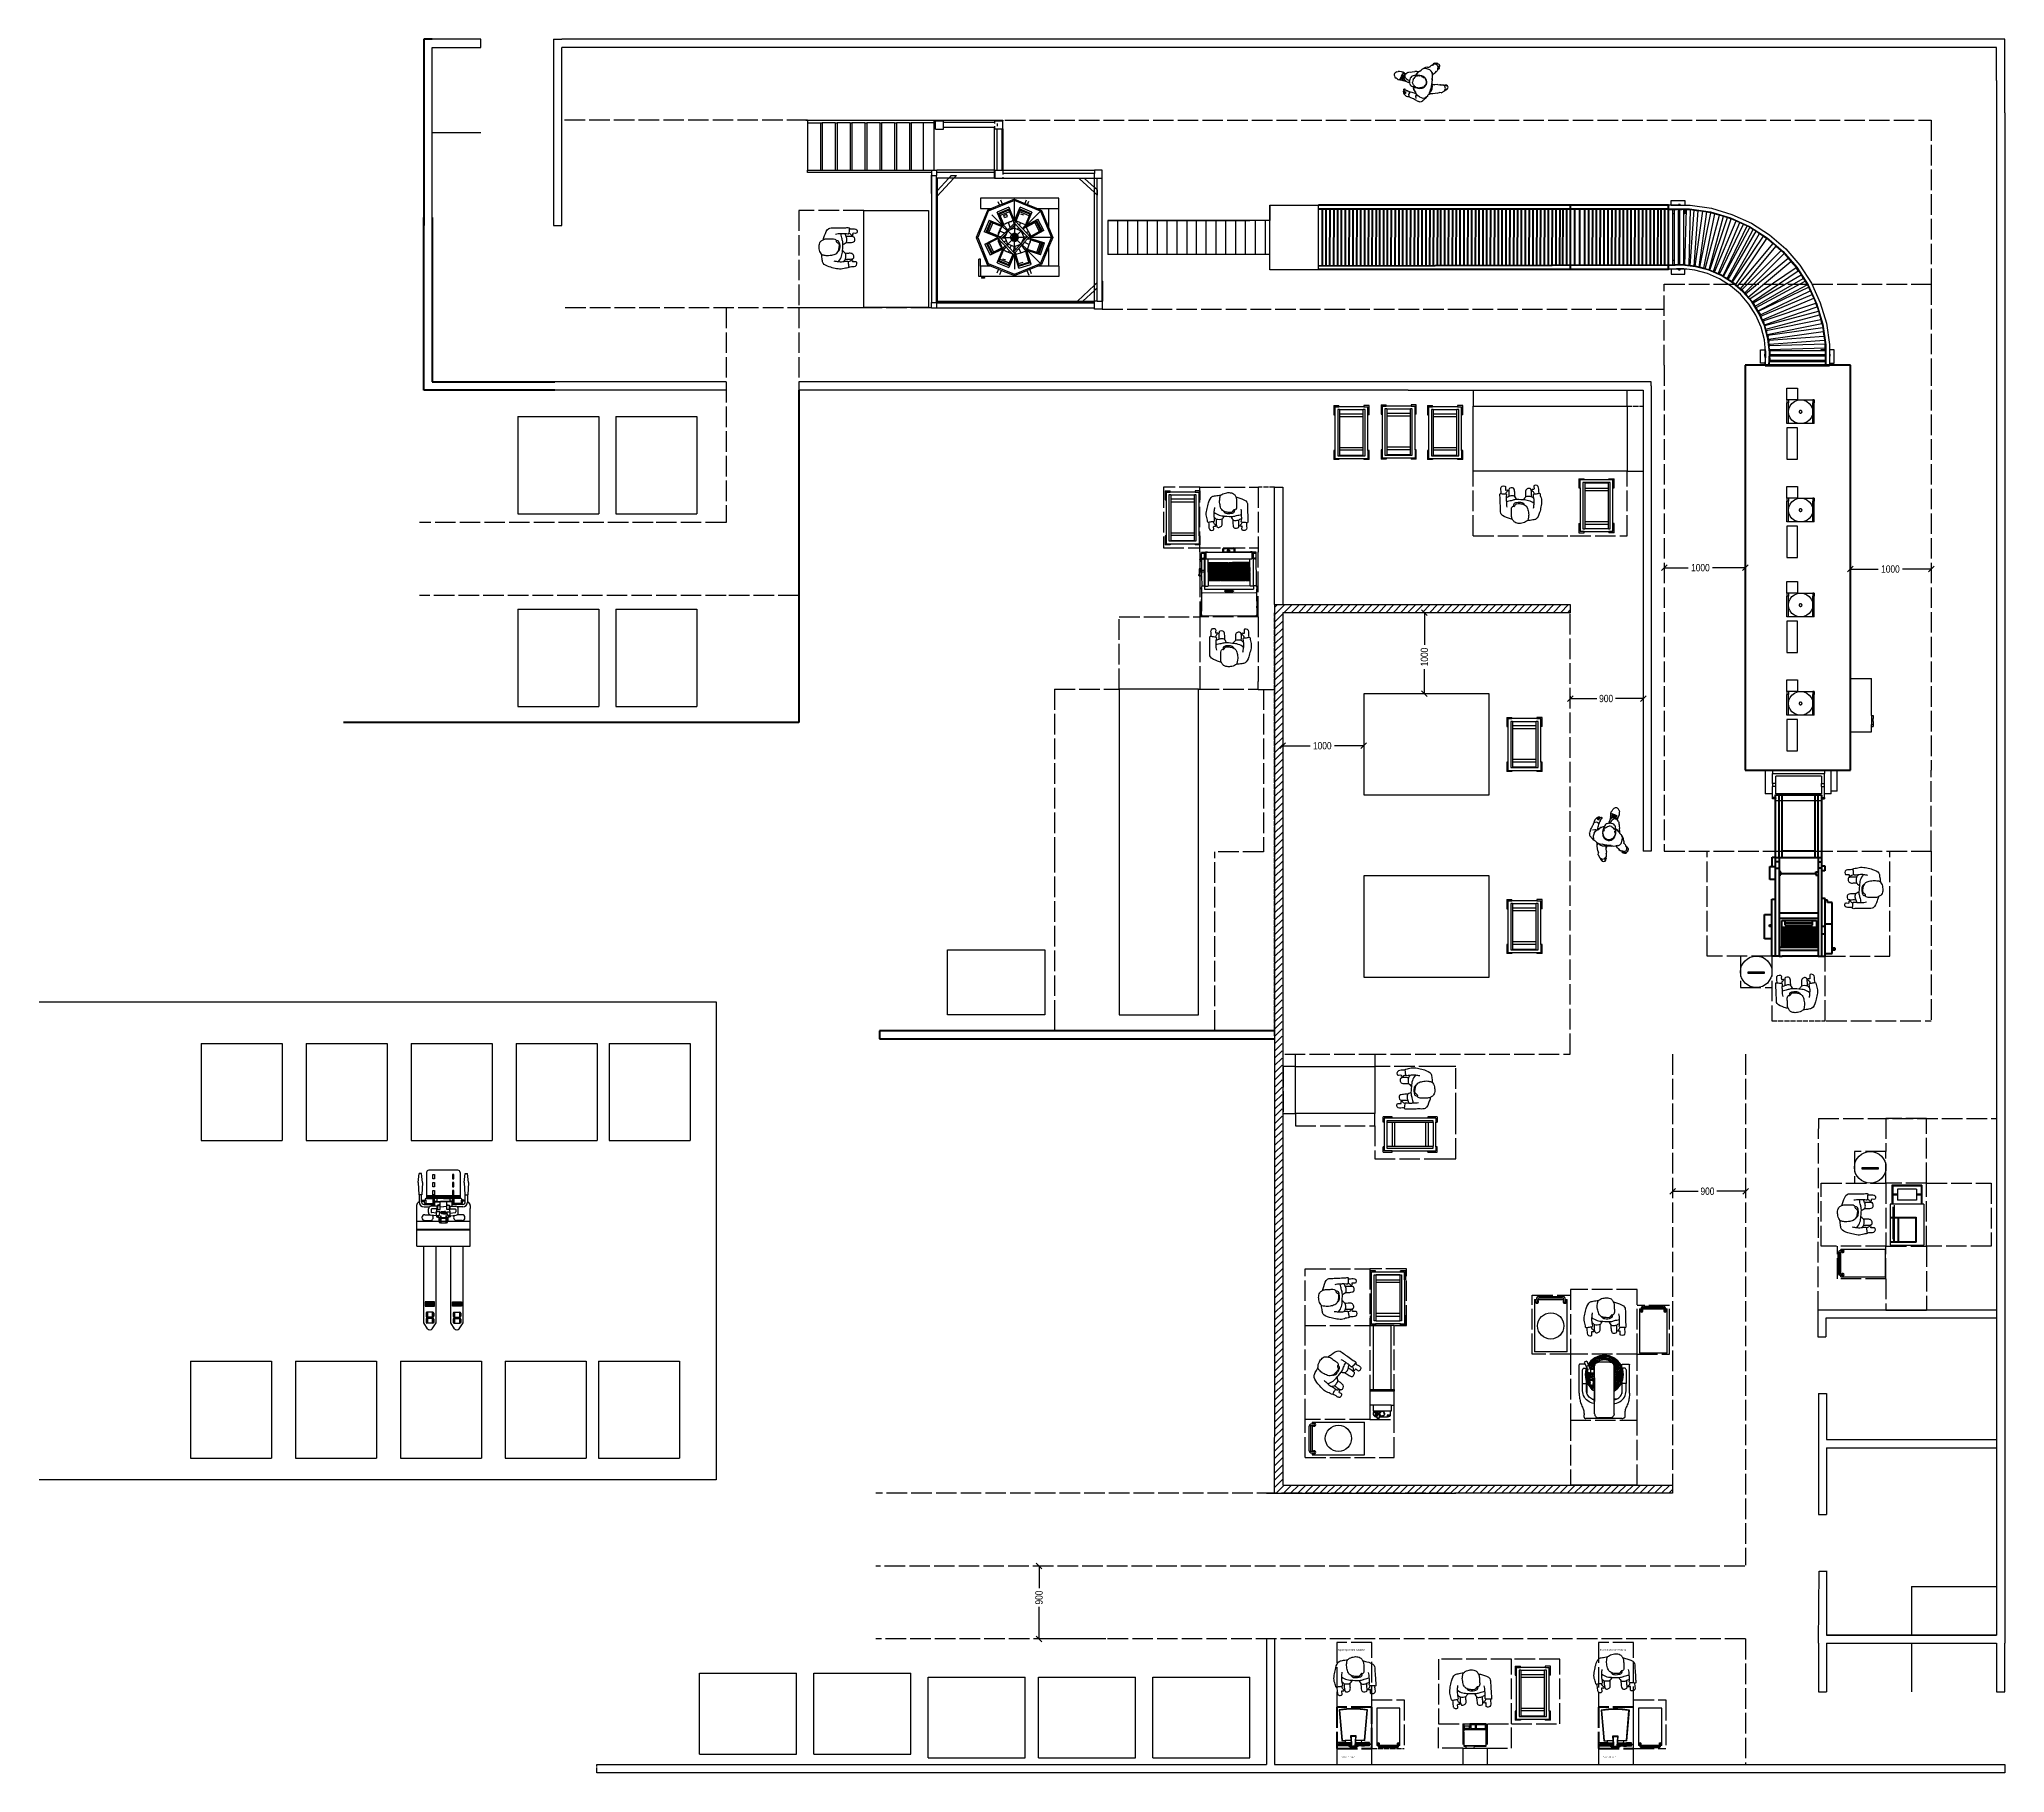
# Model space of a CAD drawing. Header units: millimetres. Extents: x -9564 to 78776, y -25260 to 24346.
# Drawn here: x 48702 to 72966, y -25260 to -3852 of the extents above; entities that cross this region are included whole.
import ezdxf

# ---------------------------------------------------------------- set-up
doc = ezdxf.new("R2010")
doc.units = ezdxf.units.MM
doc.header["$LTSCALE"] = 100
for name, pattern in [('DASHED', [1.524, 1.27, -0.254]), ('DASHED2', [0.762, 0.635, -0.127]), ('DASHEDX2', [3.048, 2.54, -0.508]), ('DOT', [0.508, 0, -0.508])]:
    doc.linetypes.add(name, pattern=pattern)
for name, color, linetype in [('Area circulacion', 50, 'DASHEDX2'), ('Area proceso', 90, 'DASHEDX2'), ('Cotas secundarias', 81, 'Continuous'), ('Maquinas', 200, 'Continuous'), ('Mesas-estantes', 230, 'Continuous'), ('MUROS', 7, 'Continuous'), ('Personal', 20, 'Continuous'), ('SLIM', 6, 'DASHED'), ('Transporte semielaborado', 30, 'Continuous')]:
    doc.layers.add(name, color=color, linetype=linetype)
doc.layers.add('Area maquinas', color=140, linetype='DASHEDX2', lineweight=50)
doc.layers.add('MURO', color=7, linetype='Continuous', lineweight=50)
doc.styles.add('OpenSans', font='OpenSans-Regular.ttf')
doc.styles.add('OpenSansCondensed-Light', font='OpenSansCondensed-Light.ttf')
doc.dimstyles.new('Cotas Mateo', dxfattribs={"dimtxt": 90, "dimasz": 70, "dimexe": 0.375, "dimexo": 0.125, "dimgap": 0.1, "dimtad": 1, "dimzin": 12, "dimdsep": 46, "dimtxsty": 'OpenSansCondensed-Light', "dimblk": 'OBLIQUE', "dimcen": 2.5, "dimazin": 3, "dimtfac": 0.5, "dimtmove": 2, "dimatfit": 3, "dimarcsym": 0})

msp = doc.modelspace()

# ---------------------------------------------------------------- texts
at = {"color": 3, "linetype": 'DASHEDX2', "char_height": 20, "attachment_point": 1, "style": 'OpenSans'}
for insert in [(64736.736, -23732.619), (67968.554, -23732.619)]:
    msp.add_mtext_dynamic_manual_height_columns('Soper Operación 0,344m2', width=430, gutter_width=12.5, heights=[0], dxfattribs=dict(at, insert=insert))
at = {"color": 3, "linetype": 'DASHED2', "char_height": 20, "attachment_point": 1, "style": 'OpenSans'}
for insert in [(64777.913, -25055.7), (68009.731, -25055.7)]:
    msp.add_mtext_dynamic_manual_height_columns('Slim 0.43 m2', width=430, gutter_width=12.5, heights=[0], dxfattribs=dict(at, insert=insert))

# ---------------------------------------------------------------- blocks, each defined once
blk = doc.blocks.new('Bakery Trolley pl')
at = {"layer": 'Transporte semielaborado'}
for p, q in [((0.18, 0.625), (0.237, 0.625)), ((0.18, 0.625), (0.18, 0.526)), ((0.18, 0.526), (0.193, 0.526)), ((0.237, 0.613), (0.193, 0.613)), ((0.193, 0.526), (0.193, 0.613)), ((0.193, 0.526), (0.193, 0.139)), ((0.223, 0.583), (0.223, 0.083)), ((0.243, 0.583), (0.223, 0.583)), ((0.237, 0.613), (0.237, 0.625)), ((0.505, 0.613), (0.237, 0.613)), ((0.243, 0.583), (0.243, 0.58)), ((0.499, 0.583), (0.243, 0.583)), ((0.243, 0.58), (0.499, 0.58)), ((0.243, 0.58), (0.243, 0.524)), ((0.243, 0.524), (0.499, 0.524)), ((0.243, 0.524), (0.243, 0.497)), ((0.243, 0.497), (0.499, 0.497)), ((0.243, 0.497), (0.243, 0.162)), ((0.519, 0.583), (0.499, 0.583)), ((0.499, 0.58), (0.499, 0.583)), ((0.499, 0.524), (0.499, 0.58)), ((0.499, 0.497), (0.499, 0.524)), ((0.499, 0.162), (0.499, 0.497)), ((0.505, 0.613), (0.505, 0.625)), ((0.505, 0.625), (0.561, 0.625)), ((0.549, 0.613), (0.505, 0.613)), ((0.519, 0.083), (0.519, 0.583)), ((0.549, 0.526), (0.549, 0.613)), ((0.549, 0.526), (0.561, 0.526)), ((0.549, 0.139), (0.549, 0.526)), ((0.561, 0.526), (0.561, 0.625)), ((0.18, 0.139), (0.193, 0.139)), ((0.18, 0.139), (0.18, 0.04)), ((0.18, 0.04), (0.237, 0.04)), ((0.193, 0.139), (0.193, 0.053)), ((0.237, 0.053), (0.193, 0.053)), ((0.223, 0.083), (0.243, 0.083)), ((0.237, 0.04), (0.237, 0.053)), ((0.237, 0.053), (0.505, 0.053)), ((0.243, 0.162), (0.499, 0.162)), ((0.243, 0.162), (0.243, 0.132)), ((0.243, 0.132), (0.499, 0.132)), ((0.243, 0.132), (0.243, 0.083)), ((0.499, 0.083), (0.243, 0.083)), ((0.499, 0.132), (0.499, 0.162)), ((0.499, 0.083), (0.499, 0.132)), ((0.499, 0.083), (0.519, 0.083)), ((0.505, 0.053), (0.505, 0.04)), ((0.549, 0.053), (0.505, 0.053)), ((0.561, 0.04), (0.505, 0.04)), ((0.561, 0.139), (0.549, 0.139)), ((0.549, 0.053), (0.549, 0.139)), ((0.561, 0.04), (0.561, 0.139))]:
    blk.add_line(p, q, dxfattribs=at)
blk = doc.blocks.new('pa17-16')
for points, knots in [([(5.558, 2.439), (5.555, 2.422), (5.552, 2.385), (5.549, 2.333), (5.571, 2.26), (5.543, 2.259), (5.503, 2.253), (5.479, 2.243), (5.478, 2.281), (5.45, 2.344), (5.466, 2.423), (5.478, 2.503), (5.512, 2.58), (5.555, 2.585), (5.608, 2.596), (5.634, 2.6)], [0, 0, 0, 0, 0.404899, 0.829805, 1.276298, 1.516647, 1.885942, 2.122553, 2.418487, 2.881882, 3.382407, 3.897515, 4.613825, 5.020942, 5.393355, 5.393355, 5.393355, 5.393355]), ([(5.62, 2.554), (5.619, 2.543), (5.615, 2.525), (5.622, 2.49), (5.635, 2.429), (5.661, 2.406), (5.685, 2.391), (5.732, 2.383), (5.772, 2.384), (5.788, 2.397), (5.802, 2.427), (5.815, 2.416), (5.832, 2.43), (5.838, 2.457), (5.832, 2.504), (5.834, 2.562), (5.814, 2.594), (5.794, 2.628), (5.731, 2.639), (5.704, 2.63), (5.668, 2.626), (5.644, 2.605), (5.623, 2.596), (5.621, 2.567), (5.62, 2.554)], [0, 0, 0, 0, 0.297584, 0.631064, 1.068635, 1.39533, 1.69617, 2.097861, 2.458938, 2.716293, 3.010442, 3.199165, 3.447293, 3.731671, 4.119196, 4.541864, 4.881702, 5.22714, 5.673063, 5.989311, 6.327668, 6.644571, 6.906626, 7.259736, 7.259736, 7.259736, 7.259736]), ([(5.82, 2.585), (5.837, 2.582), (5.882, 2.567), (5.976, 2.542), (5.972, 2.461), (5.979, 2.393), (5.981, 2.315), (5.989, 2.261), (5.969, 2.266), (5.94, 2.266), (5.906, 2.267), (5.901, 2.281), (5.909, 2.318), (5.901, 2.361), (5.902, 2.401), (5.896, 2.424), (5.893, 2.435)], [6.682038, 6.682038, 6.682038, 6.682038, 7.076266, 7.806153, 8.304227, 8.77662, 9.284333, 9.649979, 9.844608, 10.160206, 10.472731, 10.661147, 10.998544, 11.371438, 11.724832, 12.051545, 12.051545, 12.051545, 12.051545]), ([(5.491, 2.248), (5.494, 2.237), (5.498, 2.215), (5.497, 2.181), (5.512, 2.145), (5.557, 2.147), (5.563, 2.168), (5.55, 2.213), (5.575, 2.2), (5.591, 2.209), (5.574, 2.226), (5.562, 2.234), (5.556, 2.252), (5.556, 2.26)], [0, 0, 0, 0, 0.324329, 0.654038, 0.980089, 1.31306, 1.562526, 1.890179, 2.123217, 2.319335, 2.559559, 2.78492, 3.066636, 3.066636, 3.066636, 3.066636]), ([(5.552, 2.381), (5.573, 2.365), (5.622, 2.34), (5.692, 2.338), (5.795, 2.332), (5.838, 2.352), (5.881, 2.361), (5.902, 2.366)], [0, 0, 0, 0, 0.49262, 0.970296, 1.525877, 1.91054, 2.357805, 2.357805, 2.357805, 2.357805]), ([(5.555, 2.321), (5.56, 2.315), (5.571, 2.304), (5.589, 2.292), (5.625, 2.291), (5.661, 2.297), (5.673, 2.315), (5.686, 2.33), (5.691, 2.338)], [0, 0, 0, 0, 0.262594, 0.520609, 0.853848, 1.185107, 1.43842, 1.738028, 1.738028, 1.738028, 1.738028]), ([(5.587, 2.295), (5.587, 2.288), (5.587, 2.267), (5.588, 2.187), (5.635, 2.19), (5.667, 2.213), (5.661, 2.262), (5.66, 2.288), (5.661, 2.301)], [0.078483, 0.078483, 0.078483, 0.078483, 0.321516, 0.797556, 1.122606, 1.448668, 1.830958, 2.166281, 2.166281, 2.166281, 2.166281]), ([(5.672, 2.399), (5.675, 2.395), (5.684, 2.383), (5.704, 2.372), (5.735, 2.37), (5.774, 2.373), (5.809, 2.387), (5.812, 2.401), (5.814, 2.42)], [0.121052, 0.121052, 0.121052, 0.121052, 0.297289, 0.584433, 0.895396, 1.26174, 1.600834, 1.760925, 1.760925, 1.760925, 1.760925]), ([(5.771, 2.336), (5.774, 2.331), (5.779, 2.32), (5.795, 2.295), (5.815, 2.285), (5.861, 2.291), (5.884, 2.306), (5.899, 2.312), (5.906, 2.315)], [0, 0, 0, 0, 0.233477, 0.532145, 0.79329, 1.163492, 1.458071, 1.725911, 1.725911, 1.725911, 1.725911]), ([(5.794, 2.299), (5.795, 2.286), (5.798, 2.261), (5.804, 2.2), (5.826, 2.187), (5.867, 2.191), (5.876, 2.212), (5.872, 2.261), (5.871, 2.286), (5.871, 2.298)], [0, 0, 0, 0, 0.353805, 0.775896, 1.041599, 1.377968, 1.615337, 2.001902, 2.313716, 2.313716, 2.313716, 2.313716]), ([(5.971, 2.265), (5.97, 2.255), (5.969, 2.234), (5.979, 2.202), (5.967, 2.164), (5.922, 2.163), (5.913, 2.183), (5.923, 2.229), (5.899, 2.213), (5.882, 2.221), (5.898, 2.24), (5.908, 2.248), (5.912, 2.262), (5.913, 2.268)], [0.038839, 0.038839, 0.038839, 0.038839, 0.324329, 0.654038, 0.980089, 1.31306, 1.562526, 1.890179, 2.123217, 2.319335, 2.559559, 2.78492, 2.989829, 2.989829, 2.989829, 2.989829])]:
    blk.add_open_spline(points, degree=3, knots=knots)
blk = doc.blocks.new('_OBLIQUE')
at = {"color": 0, "linetype": 'ByBlock'}
blk.add_line((-0.5, -0.5), (0.5, 0.5), dxfattribs=at)
blk = doc.blocks.new('*D44')
at = {"layer": 'Cotas secundarias', "color": 0, "lineweight": -2, "transparency": 16777216}
for p, q in [((64053, -12559), (64053, -12578)), ((64053, -12577), (64391, -12577)), ((65053, -12577), (64691, -12577)), ((65053, -12559), (65053, -12578))]:
    blk.add_line(p, q, dxfattribs=at)
at = {"layer": 'Defpoints', "color": 0, "transparency": 16777216}
for p in [(64053, -12559), (64053, -12577), (65053, -12559)]:
    blk.add_point(p, dxfattribs=at)
at = {"layer": 'Cotas secundarias', "color": 0, "lineweight": -2, "transparency": 16777216, "xscale": 70, "yscale": 70, "zscale": 70, "rotation": 180}
blk.add_blockref('_OBLIQUE', (64053, -12577), dxfattribs=at)
at = {"layer": 'Cotas secundarias', "color": 0, "lineweight": -2, "transparency": 16777216, "xscale": 70, "yscale": 70, "zscale": 70}
blk.add_blockref('_OBLIQUE', (65053, -12577), dxfattribs=at)
at = {"layer": 'Cotas secundarias', "color": 0, "transparency": 16777216, "insert": (64541, -12577), "char_height": 90, "attachment_point": 5, "style": 'OpenSansCondensed-Light'}
blk.add_mtext('1000', dxfattribs=at)
blk = doc.blocks.new('*D45')
at = {"layer": 'Cotas secundarias', "color": 0, "lineweight": -2, "transparency": 16777216}
for p, q in [((65828, -10934), (65801, -10934)), ((65802, -10934), (65802, -11331)), ((65802, -11934), (65802, -11631)), ((65828, -11934), (65801, -11934))]:
    blk.add_line(p, q, dxfattribs=at)
at = {"layer": 'Defpoints', "color": 0, "transparency": 16777216}
for p in [(65802, -10934), (65828, -10934), (65828, -11934)]:
    blk.add_point(p, dxfattribs=at)
at = {"layer": 'Cotas secundarias', "color": 0, "lineweight": -2, "transparency": 16777216, "xscale": 70, "yscale": 70, "zscale": 70}
for p, rotation in [((65802, -10934), 90), ((65802, -11934), 270)]:
    blk.add_blockref('_OBLIQUE', p, dxfattribs=dict(at, rotation=rotation))
at = {"layer": 'Cotas secundarias', "color": 0, "transparency": 16777216, "insert": (65802, -11481), "char_height": 90, "attachment_point": 5, "rotation": 90, "style": 'OpenSansCondensed-Light'}
blk.add_mtext('1000', dxfattribs=at)
blk = doc.blocks.new('*D46')
at = {"layer": 'Cotas secundarias', "color": 0, "lineweight": -2, "transparency": 16777216}
for p, q in [((67603, -11963), (67603, -11994)), ((67603, -11994), (67929, -11994)), ((68503, -11994), (68161, -11994)), ((68503, -11963), (68503, -11994))]:
    blk.add_line(p, q, dxfattribs=at)
at = {"layer": 'Defpoints', "color": 0, "transparency": 16777216}
for p in [(67603, -11963), (68503, -11963), (68503, -11994)]:
    blk.add_point(p, dxfattribs=at)
at = {"layer": 'Cotas secundarias', "color": 0, "lineweight": -2, "transparency": 16777216, "xscale": 70, "yscale": 70, "zscale": 70, "rotation": 180}
blk.add_blockref('_OBLIQUE', (67603, -11994), dxfattribs=at)
at = {"layer": 'Cotas secundarias', "color": 0, "lineweight": -2, "transparency": 16777216, "xscale": 70, "yscale": 70, "zscale": 70}
blk.add_blockref('_OBLIQUE', (68503, -11994), dxfattribs=at)
at = {"layer": 'Cotas secundarias', "color": 0, "transparency": 16777216, "insert": (68045, -11994), "char_height": 90, "attachment_point": 5, "style": 'OpenSansCondensed-Light'}
blk.add_mtext('900', dxfattribs=at)
blk = doc.blocks.new('*D43')
at = {"layer": 'Cotas secundarias', "color": 0, "lineweight": -2, "transparency": 16777216}
for p, q in [((68866, -18056), (68866, -18079)), ((68866, -18079), (69180, -18079)), ((69766, -18079), (69412, -18079)), ((69766, -18056), (69766, -18079))]:
    blk.add_line(p, q, dxfattribs=at)
at = {"layer": 'Defpoints', "color": 0, "transparency": 16777216}
for p in [(68866, -18056), (69766, -18056), (69766, -18079)]:
    blk.add_point(p, dxfattribs=at)
at = {"layer": 'Cotas secundarias', "color": 0, "lineweight": -2, "transparency": 16777216, "xscale": 70, "yscale": 70, "zscale": 70, "rotation": 180}
blk.add_blockref('_OBLIQUE', (68866, -18079), dxfattribs=at)
at = {"layer": 'Cotas secundarias', "color": 0, "lineweight": -2, "transparency": 16777216, "xscale": 70, "yscale": 70, "zscale": 70}
blk.add_blockref('_OBLIQUE', (69766, -18079), dxfattribs=at)
at = {"layer": 'Cotas secundarias', "color": 0, "transparency": 16777216, "insert": (69296, -18079), "char_height": 90, "attachment_point": 5, "style": 'OpenSansCondensed-Light'}
blk.add_mtext('900', dxfattribs=at)
blk = doc.blocks.new('*D47')
at = {"layer": 'Cotas secundarias', "color": 0, "lineweight": -2, "transparency": 16777216}
for p, q in [((61044, -22708), (61044, -22708)), ((61044, -22708), (61044, -22981)), ((61044, -23608), (61044, -23213)), ((61867, -23608), (61044, -23608))]:
    blk.add_line(p, q, dxfattribs=at)
at = {"layer": 'Defpoints', "color": 0, "transparency": 16777216}
for p in [(61044, -22708), (61044, -23608), (61867, -23608)]:
    blk.add_point(p, dxfattribs=at)
at = {"layer": 'Cotas secundarias', "color": 0, "lineweight": -2, "transparency": 16777216, "xscale": 70, "yscale": 70, "zscale": 70}
for p, rotation in [((61044, -22708), 90), ((61044, -23608), 270)]:
    blk.add_blockref('_OBLIQUE', p, dxfattribs=dict(at, rotation=rotation))
at = {"layer": 'Cotas secundarias', "color": 0, "transparency": 16777216, "insert": (61044, -23097), "char_height": 90, "attachment_point": 5, "rotation": 90, "style": 'OpenSansCondensed-Light'}
blk.add_mtext('900', dxfattribs=at)
blk = doc.blocks.new('*D48')
at = {"layer": 'Cotas secundarias', "color": 0, "lineweight": -2, "transparency": 16777216}
for p, q in [((68763, -10378), (68763, -10378)), ((68763, -10378), (69059, -10378)), ((69763, -10378), (69359, -10378)), ((69763, -10378), (69763, -10379))]:
    blk.add_line(p, q, dxfattribs=at)
at = {"layer": 'Defpoints', "color": 0, "transparency": 16777216}
for p in [(68763, -10378), (68763, -10378), (69763, -10378)]:
    blk.add_point(p, dxfattribs=at)
at = {"layer": 'Cotas secundarias', "color": 0, "lineweight": -2, "transparency": 16777216, "xscale": 70, "yscale": 70, "zscale": 70, "rotation": 180}
blk.add_blockref('_OBLIQUE', (68763, -10378), dxfattribs=at)
at = {"layer": 'Cotas secundarias', "color": 0, "lineweight": -2, "transparency": 16777216, "xscale": 70, "yscale": 70, "zscale": 70}
blk.add_blockref('_OBLIQUE', (69763, -10378), dxfattribs=at)
at = {"layer": 'Cotas secundarias', "color": 0, "transparency": 16777216, "insert": (69209, -10378), "char_height": 90, "attachment_point": 5, "style": 'OpenSansCondensed-Light'}
blk.add_mtext('1000', dxfattribs=at)
blk = doc.blocks.new('*D49')
at = {"layer": 'Cotas secundarias', "color": 0, "lineweight": -2, "transparency": 16777216}
for p, q in [((71059, -10378), (71059, -10396)), ((71059, -10395), (71405, -10395)), ((72059, -10395), (71705, -10395)), ((72059, -10378), (72059, -10396))]:
    blk.add_line(p, q, dxfattribs=at)
at = {"layer": 'Defpoints', "color": 0, "transparency": 16777216}
for p in [(71059, -10378), (72059, -10378), (72059, -10395)]:
    blk.add_point(p, dxfattribs=at)
at = {"layer": 'Cotas secundarias', "color": 0, "lineweight": -2, "transparency": 16777216, "xscale": 70, "yscale": 70, "zscale": 70, "rotation": 180}
blk.add_blockref('_OBLIQUE', (71059, -10395), dxfattribs=at)
at = {"layer": 'Cotas secundarias', "color": 0, "lineweight": -2, "transparency": 16777216, "xscale": 70, "yscale": 70, "zscale": 70}
blk.add_blockref('_OBLIQUE', (72059, -10395), dxfattribs=at)
at = {"layer": 'Cotas secundarias', "color": 0, "transparency": 16777216, "insert": (71555, -10395), "char_height": 90, "attachment_point": 5, "style": 'OpenSansCondensed-Light'}
blk.add_mtext('1000', dxfattribs=at)
blk = doc.blocks.new('Bread Slicer pl')
at = {"layer": 'Maquinas'}
for p, q in [((39.06, 62.38), (38.98, 62.37)), ((38.98, 62.37), (38.98, 62.3)), ((39.06, 62.31), (38.98, 62.3)), ((38.98, 62.3), (38.98, 62.16)), ((39.06, 62.16), (38.98, 62.16)), ((38.98, 62.16), (38.98, 62.09)), ((39.06, 62.08), (38.98, 62.09)), ((39.08, 59.55), (39.02, 59.55)), ((39.02, 59.55), (39.02, 58.8)), ((39.02, 58.8), (39.02, 56.8)), ((39.08, 58.8), (39.02, 58.8)), ((39.08, 56.8), (39.02, 56.8)), ((39.02, 56.8), (39.02, 56.05)), ((39.08, 56.05), (39.02, 56.05)), ((39.08, 62.39), (39.06, 62.39)), ((39.06, 62.39), (39.06, 62.38)), ((39.06, 62.31), (39.06, 62.38)), ((39.06, 62.16), (39.06, 62.31)), ((39.06, 62.08), (39.06, 62.16)), ((39.06, 62.08), (39.06, 62.07)), ((39.08, 62.07), (39.06, 62.07)), ((39.08, 62.37), (39.09, 62.46)), ((39.08, 62.39), (39.08, 62.37)), ((39.08, 62.07), (39.08, 62.37)), ((39.08, 59.55), (39.08, 62.07)), ((39.08, 59.55), (39.08, 58.8)), ((39.08, 56.8), (39.08, 58.8)), ((39.08, 56.8), (39.08, 56.05)), ((39.08, 56.05), (39.08, 51.89)), ((39.09, 62.46), (39.13, 62.55)), ((39.13, 62.55), (39.19, 62.63)), ((39.19, 62.63), (39.27, 62.69)), ((39.27, 62.69), (39.36, 62.73)), ((39.36, 62.73), (39.46, 62.74)), ((39.46, 62.74), (60.83, 62.74)), ((60.93, 62.73), (60.83, 62.74)), ((60.93, 62.73), (61.02, 62.69)), ((61.02, 62.69), (61.1, 62.63)), ((61.16, 62.55), (61.1, 62.63)), ((61.16, 62.55), (61.19, 62.46)), ((61.21, 62.37), (61.19, 62.46)), ((61.21, 62.39), (61.23, 62.39)), ((61.21, 62.39), (61.21, 62.37)), ((61.21, 62.37), (61.21, 62.07)), ((61.21, 62.07), (61.23, 62.07)), ((61.21, 62.07), (61.21, 59.55)), ((61.21, 59.55), (61.21, 60.74)), ((61.21, 59.55), (61.27, 59.55)), ((61.21, 58.8), (61.21, 59.55)), ((61.21, 58.8), (61.27, 58.8)), ((61.21, 56.8), (61.21, 58.8)), ((61.21, 56.8), (61.27, 56.8)), ((61.21, 56.05), (61.21, 56.8)), ((61.21, 56.05), (61.27, 56.05)), ((61.21, 51.89), (61.21, 56.05)), ((61.21, 51.89), (61.21, 56.05)), ((61.23, 62.38), (61.23, 62.39)), ((61.23, 62.38), (61.3, 62.37)), ((61.23, 62.31), (61.23, 62.38)), ((61.23, 62.31), (61.3, 62.3)), ((61.23, 62.16), (61.23, 62.31)), ((61.23, 62.16), (61.3, 62.16)), ((61.23, 62.08), (61.23, 62.16)), ((61.23, 62.08), (61.3, 62.09)), ((61.23, 62.08), (61.23, 62.07)), ((61.27, 58.8), (61.27, 59.55)), ((61.27, 56.8), (61.27, 58.8)), ((61.27, 56.05), (61.27, 56.8)), ((61.3, 62.37), (61.3, 62.3)), ((61.3, 62.16), (61.3, 62.3)), ((61.3, 62.16), (61.3, 62.09)), ((39.06, 51.88), (38.98, 51.87)), ((38.98, 51.87), (38.98, 51.8)), ((39.06, 51.81), (38.98, 51.8)), ((38.98, 51.8), (38.98, 51.66)), ((39.06, 51.66), (38.98, 51.66)), ((38.98, 51.66), (38.98, 51.59)), ((39.06, 51.58), (38.98, 51.59)), ((39.08, 51.89), (39.06, 51.89)), ((39.06, 51.89), (39.06, 51.88)), ((39.06, 51.81), (39.06, 51.88)), ((39.06, 51.66), (39.06, 51.81)), ((39.06, 51.58), (39.06, 51.66)), ((39.06, 51.57), (39.06, 51.58)), ((39.08, 51.57), (39.06, 51.57)), ((39.08, 51.57), (39.08, 51.89)), ((39.08, 51.26), (39.08, 51.57)), ((39.08, 51.26), (39.09, 51.13)), ((39.09, 51.13), (39.13, 51)), ((39.13, 51), (39.19, 50.89)), ((39.19, 50.89), (39.21, 50.88)), ((39.21, 50.74), (39.21, 50.88)), ((39.21, 50.88), (39.27, 50.81)), ((39.21, 50.74), (39.21, 37.74)), ((39.21, 50.74), (39.46, 50.74)), ((39.27, 50.81), (39.36, 50.76)), ((39.36, 50.76), (39.46, 50.74)), ((39.46, 53.48), (60.83, 53.48)), ((39.46, 50.74), (40.37, 50.74)), ((59.92, 52), (40.37, 52)), ((40.37, 50.81), (40.37, 52)), ((40.37, 50.74), (40.37, 50.81)), ((40.37, 50.74), (40.5, 50.74)), ((40.37, 50.74), (40.37, 38.86)), ((41.75, 50.74), (40.5, 50.74)), ((40.5, 38.84), (40.5, 50.74)), ((41.75, 50.74), (41.75, 39.87)), ((41.75, 50.74), (58.54, 50.74)), ((41.87, 48.66), (42, 48.66)), ((41.87, 48.66), (41.87, 48.53)), ((41.87, 48.53), (42, 48.53)), ((41.87, 48.53), (41.87, 44.98)), ((42, 48.66), (42, 48.53)), ((42, 48.53), (42, 44.98)), ((42.12, 48.66), (42.25, 48.66)), ((42.12, 48.66), (42.12, 48.53)), ((42.12, 48.53), (42.25, 48.53)), ((42.12, 48.53), (42.12, 44.97)), ((42.25, 48.66), (42.25, 48.53)), ((42.25, 48.53), (42.25, 44.97)), ((42.37, 48.66), (42.5, 48.66)), ((42.37, 48.66), (42.37, 48.53)), ((42.37, 48.53), (42.5, 48.53)), ((42.37, 48.53), (42.37, 44.97)), ((42.5, 48.66), (42.5, 48.53)), ((42.5, 48.53), (42.5, 44.97)), ((42.62, 48.66), (42.75, 48.66)), ((42.62, 48.66), (42.62, 48.53)), ((42.62, 48.53), (42.75, 48.53)), ((42.62, 48.53), (42.62, 44.98)), ((42.75, 48.66), (42.75, 48.53)), ((42.75, 48.53), (42.75, 44.98)), ((42.87, 48.66), (43, 48.66)), ((42.87, 48.66), (42.87, 48.53)), ((42.87, 48.53), (43, 48.53)), ((42.87, 48.53), (42.87, 44.98)), ((43, 48.66), (43, 48.53)), ((43, 48.53), (43, 44.98)), ((43.12, 48.66), (43.25, 48.66)), ((43.12, 48.66), (43.12, 48.53)), ((43.12, 48.53), (43.25, 48.53)), ((43.12, 48.53), (43.12, 44.98)), ((43.25, 48.66), (43.25, 48.53)), ((43.25, 48.53), (43.25, 44.98)), ((43.37, 48.66), (43.5, 48.66)), ((43.37, 48.66), (43.37, 48.53)), ((43.37, 48.53), (43.5, 48.53)), ((43.37, 48.53), (43.37, 44.98)), ((43.5, 48.66), (43.5, 48.53)), ((43.5, 48.53), (43.5, 44.98)), ((43.62, 48.66), (43.75, 48.66)), ((43.62, 48.66), (43.62, 48.53)), ((43.62, 48.53), (43.75, 48.53)), ((43.62, 48.53), (43.62, 44.98)), ((43.75, 48.66), (43.75, 48.53)), ((43.75, 48.53), (43.75, 44.98)), ((43.87, 48.66), (44, 48.66)), ((43.87, 48.66), (43.87, 48.53)), ((43.87, 48.53), (44, 48.53)), ((43.87, 48.53), (43.87, 44.98)), ((44, 48.66), (44, 48.53)), ((44, 48.53), (44, 44.98)), ((44.12, 48.66), (44.25, 48.66)), ((44.12, 48.66), (44.12, 48.53)), ((44.12, 48.53), (44.25, 48.53)), ((44.12, 48.53), (44.12, 44.98)), ((44.25, 48.66), (44.25, 48.53)), ((44.25, 48.53), (44.25, 44.98)), ((44.37, 48.66), (44.5, 48.66)), ((44.37, 48.66), (44.37, 48.53)), ((44.37, 48.53), (44.5, 48.53)), ((44.37, 48.53), (44.37, 44.97)), ((44.5, 48.66), (44.5, 48.53)), ((44.5, 48.53), (44.5, 44.97)), ((44.62, 48.66), (44.75, 48.66)), ((44.62, 48.66), (44.62, 48.53)), ((44.62, 48.53), (44.75, 48.53)), ((44.62, 48.53), (44.62, 44.97)), ((44.75, 48.66), (44.75, 48.53)), ((44.75, 48.53), (44.75, 44.97)), ((44.87, 48.66), (45, 48.66)), ((44.87, 48.66), (44.87, 48.53)), ((44.87, 48.53), (45, 48.53)), ((44.87, 48.53), (44.87, 44.98)), ((45, 48.66), (45, 48.53)), ((45, 48.53), (45, 44.98)), ((45.12, 48.66), (45.25, 48.66)), ((45.12, 48.66), (45.12, 48.53)), ((45.12, 48.53), (45.25, 48.53)), ((45.12, 48.53), (45.12, 44.98)), ((45.25, 48.66), (45.25, 48.53)), ((45.25, 48.53), (45.25, 44.98)), ((45.37, 48.66), (45.5, 48.66)), ((45.37, 48.66), (45.37, 48.53)), ((45.37, 48.53), (45.5, 48.53)), ((45.37, 48.53), (45.37, 44.97)), ((45.5, 48.66), (45.5, 48.53)), ((45.5, 48.53), (45.5, 44.97)), ((45.62, 48.66), (45.75, 48.66)), ((45.62, 48.66), (45.62, 48.53)), ((45.62, 48.53), (45.75, 48.53)), ((45.62, 48.53), (45.62, 44.98)), ((45.75, 48.66), (45.75, 48.53)), ((45.75, 48.53), (45.75, 44.98)), ((45.87, 48.66), (46, 48.66)), ((45.87, 48.66), (45.87, 48.53)), ((45.87, 48.53), (46, 48.53)), ((45.87, 48.53), (45.87, 44.98)), ((46, 48.66), (46, 48.53)), ((46, 48.53), (46, 44.98)), ((46.12, 48.66), (46.25, 48.66)), ((46.12, 48.66), (46.12, 48.53)), ((46.12, 48.53), (46.25, 48.53)), ((46.12, 48.53), (46.12, 44.97)), ((46.25, 48.66), (46.25, 48.53)), ((46.25, 48.53), (46.25, 44.97)), ((46.37, 48.66), (46.5, 48.66)), ((46.37, 48.66), (46.37, 48.53)), ((46.37, 48.53), (46.5, 48.53)), ((46.37, 48.53), (46.37, 44.98)), ((46.5, 48.66), (46.5, 48.53)), ((46.5, 48.53), (46.5, 44.98)), ((46.62, 48.66), (46.75, 48.66)), ((46.62, 48.66), (46.62, 48.53)), ((46.62, 48.53), (46.75, 48.53)), ((46.62, 48.53), (46.62, 44.97)), ((46.75, 48.66), (46.75, 48.53)), ((46.75, 48.53), (46.75, 44.97)), ((46.87, 48.66), (47, 48.66)), ((46.87, 48.66), (46.87, 48.53)), ((46.87, 48.53), (47, 48.53)), ((46.87, 48.53), (46.87, 44.98)), ((47, 48.66), (47, 48.53)), ((47, 48.53), (47, 44.98)), ((47.12, 48.66), (47.25, 48.66)), ((47.12, 48.66), (47.12, 48.53)), ((47.12, 48.53), (47.25, 48.53)), ((47.12, 48.53), (47.12, 44.98)), ((47.25, 48.66), (47.25, 48.53)), ((47.25, 48.53), (47.25, 44.98)), ((47.37, 48.66), (47.5, 48.66)), ((47.37, 48.66), (47.37, 48.53)), ((47.37, 48.53), (47.5, 48.53)), ((47.37, 48.53), (47.37, 44.98)), ((47.5, 48.66), (47.5, 48.53)), ((47.5, 48.53), (47.5, 44.98)), ((47.62, 48.66), (47.75, 48.66)), ((47.62, 48.66), (47.62, 48.53)), ((47.62, 48.53), (47.75, 48.53)), ((47.62, 48.53), (47.62, 44.97)), ((47.75, 48.66), (47.75, 48.53)), ((47.75, 48.53), (47.75, 44.97)), ((47.87, 48.66), (48, 48.66)), ((47.87, 48.66), (47.87, 48.53)), ((47.87, 48.53), (48, 48.53)), ((47.87, 48.53), (47.87, 44.97)), ((48, 48.66), (48, 48.53)), ((48, 48.53), (48, 44.97)), ((48.12, 48.66), (48.25, 48.66)), ((48.12, 48.66), (48.12, 48.53)), ((48.12, 48.53), (48.25, 48.53)), ((48.12, 48.53), (48.12, 44.97)), ((48.25, 48.66), (48.25, 48.53)), ((48.25, 48.53), (48.25, 44.97)), ((48.37, 48.66), (48.5, 48.66)), ((48.37, 48.66), (48.37, 48.53)), ((48.37, 48.53), (48.5, 48.53)), ((48.37, 48.53), (48.37, 44.98)), ((48.39, 52.79), (48.42, 52.85)), ((48.39, 52.73), (48.42, 52.79)), ((48.39, 52.79), (48.39, 52.73)), ((48.42, 52.67), (48.39, 52.73)), ((48.42, 52.85), (48.49, 52.91)), ((48.42, 52.79), (48.49, 52.85)), ((48.49, 52.62), (48.42, 52.67)), ((48.49, 52.91), (48.61, 52.96)), ((48.49, 52.85), (48.61, 52.9)), ((48.61, 52.57), (48.49, 52.62)), ((48.5, 48.66), (48.5, 48.53)), ((48.5, 48.53), (48.5, 44.98)), ((48.61, 52.96), (48.77, 53)), ((48.61, 52.9), (48.77, 52.94)), ((48.77, 52.53), (48.61, 52.57)), ((48.62, 48.66), (48.75, 48.66)), ((48.62, 48.66), (48.62, 48.53)), ((48.62, 48.53), (48.75, 48.53)), ((48.62, 48.53), (48.62, 44.98)), ((48.75, 48.66), (48.75, 48.53)), ((48.75, 48.53), (48.75, 44.98)), ((48.77, 53), (48.95, 53.02)), ((48.77, 52.94), (48.95, 52.96)), ((48.95, 52.5), (48.77, 52.53)), ((48.87, 48.66), (49, 48.66)), ((48.87, 48.66), (48.87, 48.53)), ((48.87, 48.53), (49, 48.53)), ((48.87, 48.53), (48.87, 44.97)), ((48.95, 53.02), (49.14, 53.03)), ((48.95, 52.96), (49.14, 52.97)), ((49.14, 52.5), (48.95, 52.5)), ((49, 48.66), (49, 48.53)), ((49, 48.53), (49, 44.97)), ((49.12, 48.66), (49.25, 48.66)), ((49.12, 48.66), (49.12, 48.53)), ((49.12, 48.53), (49.25, 48.53)), ((49.12, 48.53), (49.12, 44.98)), ((49.14, 53.03), (51.14, 53.03)), ((49.14, 53.03), (49.14, 52.97)), ((51.14, 52.97), (49.14, 52.97)), ((49.14, 52.5), (51.14, 52.5)), ((49.25, 48.66), (49.25, 48.53)), ((49.25, 48.53), (49.25, 44.98)), ((49.37, 48.66), (49.5, 48.66)), ((49.37, 48.66), (49.37, 48.53)), ((49.37, 48.53), (49.5, 48.53)), ((49.37, 48.53), (49.37, 44.98)), ((49.5, 48.66), (49.5, 48.53)), ((49.5, 48.53), (49.5, 44.98)), ((49.62, 48.66), (49.75, 48.66)), ((49.62, 48.66), (49.62, 48.53)), ((49.62, 48.53), (49.75, 48.53)), ((49.62, 48.53), (49.62, 44.97)), ((49.75, 48.66), (49.75, 48.53)), ((49.75, 48.53), (49.75, 44.97)), ((49.87, 48.66), (50, 48.66)), ((49.87, 48.66), (49.87, 48.53)), ((49.87, 48.53), (50, 48.53)), ((49.87, 48.53), (49.87, 44.98)), ((50, 48.66), (50, 48.53)), ((50, 48.53), (50, 44.98)), ((50.12, 48.66), (50.25, 48.66)), ((50.12, 48.66), (50.12, 48.53)), ((50.12, 48.53), (50.25, 48.53)), ((50.12, 48.53), (50.12, 44.97)), ((50.25, 48.66), (50.25, 48.53)), ((50.25, 48.53), (50.25, 44.97)), ((50.37, 48.66), (50.5, 48.66)), ((50.37, 48.66), (50.37, 48.53)), ((50.37, 48.53), (50.5, 48.53)), ((50.37, 48.53), (50.37, 44.98)), ((50.5, 48.66), (50.5, 48.53)), ((50.5, 48.53), (50.5, 44.98)), ((50.62, 48.66), (50.75, 48.66)), ((50.62, 48.66), (50.62, 48.53)), ((50.62, 48.53), (50.75, 48.53)), ((50.62, 48.53), (50.62, 44.98)), ((50.75, 48.66), (50.75, 48.53)), ((50.75, 48.53), (50.75, 44.98)), ((50.87, 48.66), (51, 48.66)), ((50.87, 48.66), (50.87, 48.53)), ((50.87, 48.53), (51, 48.53)), ((50.87, 48.53), (50.87, 44.97)), ((51, 48.66), (51, 48.53)), ((51, 48.53), (51, 44.97)), ((51.12, 48.66), (51.25, 48.66)), ((51.12, 48.66), (51.12, 48.53)), ((51.12, 48.53), (51.25, 48.53)), ((51.12, 48.53), (51.12, 44.97)), ((51.14, 53.03), (51.34, 53.02)), ((51.14, 53.03), (51.14, 52.97)), ((51.14, 52.97), (51.34, 52.96)), ((51.34, 52.5), (51.14, 52.5)), ((51.25, 48.66), (51.25, 48.53)), ((51.25, 48.53), (51.25, 44.97)), ((51.34, 53.02), (51.52, 53)), ((51.34, 52.96), (51.52, 52.94)), ((51.52, 52.53), (51.34, 52.5)), ((51.37, 48.66), (51.5, 48.66)), ((51.37, 48.66), (51.37, 48.53)), ((51.37, 48.53), (51.5, 48.53)), ((51.37, 48.53), (51.37, 44.98)), ((51.5, 48.66), (51.5, 48.53)), ((51.5, 48.53), (51.5, 44.98)), ((51.52, 53), (51.67, 52.96)), ((51.52, 52.94), (51.67, 52.9)), ((51.67, 52.57), (51.52, 52.53)), ((51.62, 48.66), (51.75, 48.66)), ((51.62, 48.66), (51.62, 48.53)), ((51.62, 48.53), (51.75, 48.53)), ((51.62, 48.53), (51.62, 44.97)), ((51.67, 52.96), (51.79, 52.91)), ((51.67, 52.9), (51.79, 52.85)), ((51.79, 52.62), (51.67, 52.57)), ((51.75, 48.66), (51.75, 48.53)), ((51.75, 48.53), (51.75, 44.97)), ((51.79, 52.91), (51.87, 52.85)), ((51.79, 52.85), (51.87, 52.79)), ((51.87, 52.67), (51.79, 52.62)), ((51.89, 52.79), (51.87, 52.85)), ((51.87, 52.79), (51.89, 52.73)), ((51.89, 52.73), (51.87, 52.67)), ((51.87, 48.66), (52, 48.66)), ((51.87, 48.66), (51.87, 48.53)), ((51.87, 48.53), (52, 48.53)), ((51.87, 48.53), (51.87, 44.97)), ((51.89, 52.79), (51.89, 52.73)), ((52, 48.66), (52, 48.53)), ((52, 48.53), (52, 44.97)), ((52.12, 48.66), (52.25, 48.66)), ((52.12, 48.66), (52.12, 48.53)), ((52.12, 48.53), (52.25, 48.53)), ((52.12, 48.53), (52.12, 44.98)), ((52.25, 48.66), (52.25, 48.53)), ((52.25, 48.53), (52.25, 44.98)), ((52.37, 48.66), (52.5, 48.66)), ((52.37, 48.66), (52.37, 48.53)), ((52.37, 48.53), (52.5, 48.53)), ((52.37, 48.53), (52.37, 44.97)), ((52.5, 48.66), (52.5, 48.53)), ((52.5, 48.53), (52.5, 44.97)), ((52.62, 48.66), (52.75, 48.66)), ((52.62, 48.66), (52.62, 48.53)), ((52.62, 48.53), (52.75, 48.53)), ((52.62, 48.53), (52.62, 44.97)), ((52.75, 48.66), (52.75, 48.53)), ((52.75, 48.53), (52.75, 44.97)), ((52.87, 48.66), (53, 48.66)), ((52.87, 48.66), (52.87, 48.53)), ((52.87, 48.53), (53, 48.53)), ((52.87, 48.53), (52.87, 44.98)), ((53, 48.66), (53, 48.53)), ((53, 48.53), (53, 44.98)), ((53.12, 48.66), (53.25, 48.66)), ((53.12, 48.66), (53.12, 48.53)), ((53.12, 48.53), (53.25, 48.53)), ((53.12, 48.53), (53.12, 44.97)), ((53.25, 48.66), (53.25, 48.53)), ((53.25, 48.53), (53.25, 44.97)), ((53.37, 48.66), (53.5, 48.66)), ((53.37, 48.66), (53.37, 48.53)), ((53.37, 48.53), (53.5, 48.53)), ((53.37, 48.53), (53.37, 44.98)), ((53.5, 48.66), (53.5, 48.53)), ((53.5, 48.53), (53.5, 44.98)), ((53.62, 48.66), (53.75, 48.66)), ((53.62, 48.66), (53.62, 48.53)), ((53.62, 48.53), (53.75, 48.53)), ((53.62, 48.53), (53.62, 44.98)), ((53.75, 48.66), (53.75, 48.53)), ((53.75, 48.53), (53.75, 44.98)), ((53.87, 48.66), (54, 48.66)), ((53.87, 48.66), (53.87, 48.53)), ((53.87, 48.53), (54, 48.53)), ((53.87, 48.53), (53.87, 44.97)), ((54, 48.66), (54, 48.53)), ((54, 48.53), (54, 44.97)), ((54.12, 48.66), (54.25, 48.66)), ((54.12, 48.66), (54.12, 48.53)), ((54.12, 48.53), (54.25, 48.53)), ((54.12, 48.53), (54.12, 44.98)), ((54.25, 48.66), (54.25, 48.53)), ((54.25, 48.53), (54.25, 44.98)), ((54.37, 48.66), (54.5, 48.66)), ((54.37, 48.66), (54.37, 48.53)), ((54.37, 48.53), (54.5, 48.53)), ((54.37, 48.53), (54.37, 44.98)), ((54.5, 48.66), (54.5, 48.53)), ((54.5, 48.53), (54.5, 44.98)), ((54.62, 48.66), (54.75, 48.66)), ((54.62, 48.66), (54.62, 48.53)), ((54.62, 48.53), (54.75, 48.53)), ((54.62, 48.53), (54.62, 44.98)), ((54.75, 48.66), (54.75, 48.53)), ((54.75, 48.53), (54.75, 44.98)), ((54.87, 48.66), (55, 48.66)), ((54.87, 48.66), (54.87, 48.53)), ((54.87, 48.53), (55, 48.53)), ((54.87, 48.53), (54.87, 44.97)), ((55, 48.66), (55, 48.53)), ((55, 48.53), (55, 44.97)), ((55.12, 48.66), (55.25, 48.66)), ((55.12, 48.66), (55.12, 48.53)), ((55.12, 48.53), (55.25, 48.53)), ((55.12, 48.53), (55.12, 44.98)), ((55.25, 48.66), (55.25, 48.53)), ((55.25, 48.53), (55.25, 44.98)), ((55.37, 48.66), (55.5, 48.66)), ((55.37, 48.66), (55.37, 48.53)), ((55.37, 48.53), (55.5, 48.53)), ((55.37, 48.53), (55.37, 44.97)), ((55.5, 48.66), (55.5, 48.53)), ((55.5, 48.53), (55.5, 44.97)), ((55.62, 48.66), (55.75, 48.66)), ((55.62, 48.66), (55.62, 48.53)), ((55.62, 48.53), (55.75, 48.53)), ((55.62, 48.53), (55.62, 44.98)), ((55.75, 48.66), (55.75, 48.53)), ((55.75, 48.53), (55.75, 44.98)), ((55.87, 48.66), (56, 48.66)), ((55.87, 48.66), (55.87, 48.53)), ((55.87, 48.53), (56, 48.53)), ((55.87, 48.53), (55.87, 44.98)), ((56, 48.66), (56, 48.53)), ((56, 48.53), (56, 44.98)), ((56.12, 48.66), (56.25, 48.66)), ((56.12, 48.66), (56.12, 48.53)), ((56.12, 48.53), (56.25, 48.53)), ((56.12, 48.53), (56.12, 44.97)), ((56.25, 48.66), (56.25, 48.53)), ((56.25, 48.53), (56.25, 44.97)), ((56.37, 48.66), (56.5, 48.66)), ((56.37, 48.66), (56.37, 48.53)), ((56.37, 48.53), (56.5, 48.53)), ((56.37, 48.53), (56.37, 44.98)), ((56.5, 48.66), (56.5, 48.53)), ((56.5, 48.53), (56.5, 44.98)), ((56.62, 48.66), (56.75, 48.66)), ((56.62, 48.66), (56.62, 48.53)), ((56.62, 48.53), (56.75, 48.53)), ((56.62, 48.53), (56.62, 44.98)), ((56.75, 48.66), (56.75, 48.53)), ((56.75, 48.53), (56.75, 44.98)), ((56.87, 48.66), (57, 48.66)), ((56.87, 48.66), (56.87, 48.53)), ((56.87, 48.53), (57, 48.53)), ((56.87, 48.53), (56.87, 44.98)), ((57, 48.66), (57, 48.53)), ((57, 48.53), (57, 44.98)), ((57.12, 48.66), (57.25, 48.66)), ((57.12, 48.66), (57.12, 48.53)), ((57.12, 48.53), (57.25, 48.53)), ((57.12, 48.53), (57.12, 44.98)), ((57.25, 48.66), (57.25, 48.53)), ((57.25, 48.53), (57.25, 44.98)), ((57.37, 48.66), (57.5, 48.66)), ((57.37, 48.66), (57.37, 48.53)), ((57.37, 48.53), (57.5, 48.53)), ((57.37, 48.53), (57.37, 44.97)), ((57.5, 48.66), (57.5, 48.53)), ((57.5, 48.53), (57.5, 44.97)), ((57.62, 48.66), (57.75, 48.66)), ((57.62, 48.66), (57.62, 48.53)), ((57.62, 48.53), (57.75, 48.53)), ((57.62, 48.53), (57.62, 44.97)), ((57.75, 48.66), (57.75, 48.53)), ((57.75, 48.53), (57.75, 44.97)), ((57.87, 48.66), (58, 48.66)), ((57.87, 48.66), (57.87, 48.53)), ((57.87, 48.53), (58, 48.53)), ((57.87, 48.53), (57.87, 44.98)), ((58, 48.66), (58, 48.53)), ((58, 48.53), (58, 44.98)), ((58.12, 48.66), (58.25, 48.66)), ((58.12, 48.66), (58.12, 48.53)), ((58.12, 48.53), (58.25, 48.53)), ((58.12, 48.53), (58.12, 44.98)), ((58.25, 48.66), (58.25, 48.53)), ((58.25, 48.53), (58.25, 44.98)), ((59.79, 50.74), (58.54, 50.74)), ((58.54, 39.87), (58.54, 50.74)), ((59.79, 50.74), (59.92, 50.74)), ((59.79, 38.84), (59.79, 50.74)), ((59.92, 50.81), (59.92, 52)), ((59.92, 50.74), (59.92, 50.81)), ((59.92, 50.74), (60.83, 50.74)), ((59.92, 50.74), (59.92, 38.85)), ((60.83, 50.74), (60.93, 50.76)), ((60.83, 50.74), (61.08, 50.74)), ((60.93, 50.76), (61.02, 50.81)), ((61.02, 50.81), (61.08, 50.88)), ((61.08, 50.88), (61.1, 50.89)), ((61.08, 50.74), (61.08, 50.88)), ((61.08, 46.43), (61.08, 50.74)), ((61.1, 50.89), (61.16, 51)), ((61.16, 51), (61.19, 51.13)), ((61.19, 51.13), (61.21, 51.26)), ((61.21, 51.89), (61.23, 51.89)), ((61.21, 51.57), (61.21, 51.89)), ((61.21, 51.57), (61.23, 51.57)), ((61.21, 51.57), (61.21, 51.26)), ((61.21, 51.48), (61.21, 51.57)), ((61.23, 51.88), (61.23, 51.89)), ((61.23, 51.88), (61.3, 51.87)), ((61.23, 51.81), (61.23, 51.88)), ((61.23, 51.81), (61.3, 51.8)), ((61.23, 51.66), (61.23, 51.81)), ((61.23, 51.66), (61.3, 51.66)), ((61.23, 51.58), (61.23, 51.66)), ((61.23, 51.58), (61.3, 51.59)), ((61.23, 51.58), (61.23, 51.57)), ((61.3, 51.87), (61.3, 51.8)), ((61.3, 51.66), (61.3, 51.8)), ((61.3, 51.66), (61.3, 51.59)), ((39.64, 39.78), (39.63, 39.74)), ((39.63, 39.74), (39.64, 39.7)), ((39.71, 39.87), (39.64, 39.74)), ((39.65, 39.82), (39.64, 39.78)), ((39.71, 39.61), (39.64, 39.74)), ((39.64, 39.74), (39.65, 39.74)), ((39.64, 39.7), (39.65, 39.66)), ((39.72, 39.86), (39.65, 39.74)), ((39.68, 39.85), (39.65, 39.82)), ((39.72, 39.62), (39.65, 39.74)), ((39.65, 39.66), (39.68, 39.63)), ((39.68, 39.77), (39.67, 39.74)), ((39.67, 39.74), (39.68, 39.71)), ((39.71, 39.88), (39.68, 39.85)), ((39.69, 39.8), (39.68, 39.77)), ((39.68, 39.71), (39.69, 39.68)), ((39.68, 39.63), (39.71, 39.61)), ((39.71, 39.82), (39.69, 39.8)), ((39.69, 39.76), (39.73, 39.76)), ((39.69, 39.72), (39.69, 39.76)), ((39.73, 39.72), (39.69, 39.72)), ((39.69, 39.68), (39.71, 39.66)), ((39.75, 39.89), (39.71, 39.88)), ((39.71, 39.87), (39.86, 39.87)), ((39.71, 39.87), (39.72, 39.86)), ((39.73, 39.84), (39.71, 39.82)), ((39.71, 39.66), (39.73, 39.64)), ((39.71, 39.61), (39.72, 39.62)), ((39.71, 39.61), (39.75, 39.59)), ((39.86, 39.61), (39.71, 39.61)), ((39.72, 39.86), (39.86, 39.86)), ((39.86, 39.62), (39.72, 39.62)), ((39.76, 39.85), (39.73, 39.84)), ((39.73, 39.72), (39.73, 39.76)), ((39.73, 39.76), (39.77, 39.76)), ((39.77, 39.72), (39.73, 39.72)), ((39.73, 39.64), (39.76, 39.63)), ((39.79, 39.9), (39.75, 39.89)), ((39.75, 39.59), (39.79, 39.58)), ((39.79, 39.86), (39.76, 39.85)), ((39.76, 39.63), (39.79, 39.63)), ((39.77, 39.8), (39.77, 39.84)), ((39.81, 39.84), (39.77, 39.84)), ((39.77, 39.8), (39.81, 39.8)), ((39.77, 39.8), (39.77, 39.76)), ((39.77, 39.68), (39.77, 39.72)), ((39.77, 39.68), (39.81, 39.68)), ((39.77, 39.64), (39.77, 39.68)), ((39.81, 39.64), (39.77, 39.64)), ((39.83, 39.89), (39.79, 39.9)), ((39.82, 39.85), (39.79, 39.86)), ((39.79, 39.63), (39.82, 39.63)), ((39.79, 39.58), (39.83, 39.59)), ((39.81, 39.84), (39.81, 39.8)), ((39.81, 39.8), (39.81, 39.76)), ((39.89, 39.76), (39.81, 39.76)), ((39.81, 39.68), (39.81, 39.72)), ((39.81, 39.72), (39.89, 39.72)), ((39.81, 39.68), (39.81, 39.64)), ((39.84, 39.84), (39.82, 39.85)), ((39.82, 39.63), (39.84, 39.64)), ((39.87, 39.88), (39.83, 39.89)), ((39.83, 39.59), (39.87, 39.61)), ((39.87, 39.82), (39.84, 39.84)), ((39.84, 39.64), (39.87, 39.66)), ((39.86, 39.87), (39.86, 39.86)), ((39.86, 39.87), (39.94, 39.74)), ((39.86, 39.86), (39.93, 39.74)), ((39.86, 39.62), (39.93, 39.74)), ((39.86, 39.61), (39.94, 39.74)), ((39.86, 39.61), (39.86, 39.62)), ((39.9, 39.85), (39.87, 39.88)), ((39.89, 39.8), (39.87, 39.82)), ((39.87, 39.66), (39.89, 39.68)), ((39.87, 39.61), (39.9, 39.63)), ((39.9, 39.77), (39.89, 39.8)), ((39.89, 39.72), (39.89, 39.76)), ((39.89, 39.68), (39.9, 39.71)), ((39.92, 39.82), (39.9, 39.85)), ((39.9, 39.74), (39.9, 39.77)), ((39.9, 39.71), (39.9, 39.74)), ((39.9, 39.63), (39.92, 39.66)), ((39.94, 39.78), (39.92, 39.82)), ((39.92, 39.66), (39.94, 39.7)), ((39.94, 39.74), (39.93, 39.74)), ((39.95, 39.74), (39.94, 39.78)), ((39.94, 39.7), (39.95, 39.74)), ((40.89, 39.8), (40.89, 39.87)), ((40.89, 39.87), (41.02, 39.87)), ((40.89, 39.8), (40.89, 37.49)), ((41.02, 39.8), (40.89, 39.8)), ((41.02, 39.8), (41.02, 39.87)), ((41.75, 39.87), (41.02, 39.87)), ((59.33, 39.8), (41.02, 39.8)), ((58.54, 39.87), (41.75, 39.87)), ((41.87, 44.98), (42, 44.98)), ((41.87, 41.53), (41.87, 44.98)), ((41.87, 41.53), (42, 41.53)), ((41.87, 41.41), (41.87, 41.53)), ((41.87, 41.41), (42, 41.41)), ((42, 41.53), (42, 44.98)), ((42, 41.41), (42, 41.53)), ((42.12, 44.97), (42.25, 44.97)), ((42.12, 41.53), (42.12, 44.97)), ((42.12, 41.53), (42.25, 41.53)), ((42.12, 41.41), (42.12, 41.53)), ((42.12, 41.41), (42.25, 41.41)), ((42.25, 41.53), (42.25, 44.97)), ((42.25, 41.41), (42.25, 41.53)), ((42.37, 44.97), (42.5, 44.97)), ((42.37, 41.53), (42.37, 44.97)), ((42.37, 41.53), (42.5, 41.53)), ((42.37, 41.41), (42.37, 41.53)), ((42.37, 41.41), (42.5, 41.41)), ((42.5, 41.53), (42.5, 44.97)), ((42.5, 41.41), (42.5, 41.53)), ((42.62, 44.98), (42.75, 44.98)), ((42.62, 41.53), (42.62, 44.98)), ((42.62, 41.53), (42.75, 41.53)), ((42.62, 41.41), (42.62, 41.53)), ((42.62, 41.41), (42.75, 41.41)), ((42.75, 41.53), (42.75, 44.98)), ((42.75, 41.41), (42.75, 41.53)), ((42.87, 44.98), (42.87, 44.97)), ((42.87, 44.97), (43, 44.97)), ((42.87, 41.53), (42.87, 44.97)), ((42.87, 41.53), (43, 41.53)), ((42.87, 41.41), (42.87, 41.53)), ((42.87, 41.41), (43, 41.41)), ((43, 44.98), (43, 44.97)), ((43, 41.53), (43, 44.97)), ((43, 41.41), (43, 41.53)), ((43.12, 41.53), (43.12, 44.98)), ((43.12, 44.98), (43.25, 44.98)), ((43.12, 41.53), (43.25, 41.53)), ((43.12, 41.41), (43.12, 41.53)), ((43.12, 41.41), (43.25, 41.41)), ((43.25, 41.53), (43.25, 44.98)), ((43.25, 41.41), (43.25, 41.53)), ((43.37, 44.98), (43.37, 44.97)), ((43.37, 44.97), (43.5, 44.97)), ((43.37, 41.53), (43.37, 44.97)), ((43.37, 41.53), (43.5, 41.53)), ((43.37, 41.41), (43.37, 41.53)), ((43.37, 41.41), (43.5, 41.41)), ((43.5, 44.98), (43.5, 44.97)), ((43.5, 41.53), (43.5, 44.97)), ((43.5, 41.41), (43.5, 41.53)), ((43.62, 44.98), (43.62, 44.97)), ((43.62, 44.97), (43.75, 44.97)), ((43.62, 41.53), (43.62, 44.97)), ((43.62, 41.53), (43.75, 41.53)), ((43.62, 41.41), (43.62, 41.53)), ((43.62, 41.41), (43.75, 41.41)), ((43.75, 44.98), (43.75, 44.97)), ((43.75, 41.53), (43.75, 44.97)), ((43.75, 41.41), (43.75, 41.53)), ((43.87, 41.53), (43.87, 44.98)), ((43.87, 44.98), (44, 44.98)), ((43.87, 41.53), (44, 41.53)), ((43.87, 41.41), (43.87, 41.53)), ((43.87, 41.41), (44, 41.41)), ((44, 41.53), (44, 44.98)), ((44, 41.41), (44, 41.53)), ((44.12, 44.98), (44.12, 44.97)), ((44.12, 44.97), (44.25, 44.97)), ((44.12, 41.53), (44.12, 44.97)), ((44.12, 41.53), (44.25, 41.53)), ((44.12, 41.41), (44.12, 41.53)), ((44.12, 41.41), (44.25, 41.41)), ((44.25, 44.98), (44.25, 44.97)), ((44.25, 41.53), (44.25, 44.97)), ((44.25, 41.41), (44.25, 41.53)), ((44.37, 44.97), (44.5, 44.97)), ((44.37, 41.53), (44.37, 44.97)), ((44.37, 41.53), (44.5, 41.53)), ((44.37, 41.41), (44.37, 41.53)), ((44.37, 41.41), (44.5, 41.41)), ((44.5, 41.53), (44.5, 44.97)), ((44.5, 41.41), (44.5, 41.53)), ((44.62, 44.97), (44.75, 44.97)), ((44.62, 41.53), (44.62, 44.97)), ((44.62, 41.53), (44.75, 41.53)), ((44.62, 41.41), (44.62, 41.53)), ((44.62, 41.41), (44.75, 41.41)), ((44.75, 41.53), (44.75, 44.97)), ((44.75, 41.41), (44.75, 41.53)), ((44.87, 44.98), (44.87, 44.97)), ((44.87, 44.97), (45, 44.97)), ((44.87, 41.53), (44.87, 44.97)), ((44.87, 41.53), (45, 41.53)), ((44.87, 41.41), (44.87, 41.53)), ((44.87, 41.41), (45, 41.41)), ((45, 44.98), (45, 44.97)), ((45, 41.53), (45, 44.97)), ((45, 41.41), (45, 41.53)), ((45.12, 41.53), (45.12, 44.98)), ((45.12, 44.98), (45.25, 44.98)), ((45.12, 41.53), (45.25, 41.53)), ((45.12, 41.41), (45.12, 41.53)), ((45.12, 41.41), (45.25, 41.41)), ((45.25, 41.53), (45.25, 44.98)), ((45.25, 41.41), (45.25, 41.53)), ((45.37, 44.97), (45.5, 44.97)), ((45.37, 41.53), (45.37, 44.97)), ((45.37, 41.53), (45.5, 41.53)), ((45.37, 41.41), (45.37, 41.53)), ((45.37, 41.41), (45.5, 41.41)), ((45.5, 41.53), (45.5, 44.97)), ((45.5, 41.41), (45.5, 41.53)), ((45.62, 44.98), (45.62, 44.97)), ((45.62, 44.97), (45.75, 44.97)), ((45.62, 41.53), (45.62, 44.97)), ((45.62, 41.53), (45.75, 41.53)), ((45.62, 41.41), (45.62, 41.53)), ((45.62, 41.41), (45.75, 41.41)), ((45.75, 44.98), (45.75, 44.97)), ((45.75, 41.53), (45.75, 44.97)), ((45.75, 41.41), (45.75, 41.53)), ((45.87, 41.53), (45.87, 44.98)), ((45.87, 44.98), (46, 44.98)), ((45.87, 41.53), (46, 41.53)), ((45.87, 41.41), (45.87, 41.53)), ((45.87, 41.41), (46, 41.41)), ((46, 41.53), (46, 44.98)), ((46, 41.41), (46, 41.53)), ((46.12, 44.97), (46.25, 44.97)), ((46.12, 41.53), (46.12, 44.97)), ((46.12, 41.53), (46.25, 41.53)), ((46.12, 41.41), (46.12, 41.53)), ((46.12, 41.41), (46.25, 41.41)), ((46.25, 41.53), (46.25, 44.97)), ((46.25, 41.41), (46.25, 41.53)), ((46.37, 44.98), (46.37, 44.97)), ((46.37, 44.97), (46.5, 44.97)), ((46.37, 41.53), (46.37, 44.97)), ((46.37, 41.53), (46.5, 41.53)), ((46.37, 41.41), (46.37, 41.53)), ((46.37, 41.41), (46.5, 41.41)), ((46.5, 44.98), (46.5, 44.97)), ((46.5, 41.53), (46.5, 44.97)), ((46.5, 41.41), (46.5, 41.53)), ((46.62, 44.97), (46.75, 44.97)), ((46.62, 41.53), (46.62, 44.97)), ((46.62, 41.53), (46.75, 41.53)), ((46.62, 41.41), (46.62, 41.53)), ((46.62, 41.41), (46.75, 41.41)), ((46.75, 41.53), (46.75, 44.97)), ((46.75, 41.41), (46.75, 41.53)), ((46.87, 44.98), (46.87, 44.97)), ((46.87, 44.97), (47, 44.97)), ((46.87, 41.53), (46.87, 44.97)), ((46.87, 41.53), (47, 41.53)), ((46.87, 41.41), (46.87, 41.53)), ((46.87, 41.41), (47, 41.41)), ((47, 44.98), (47, 44.97)), ((47, 41.53), (47, 44.97)), ((47, 41.41), (47, 41.53)), ((47.12, 44.98), (47.25, 44.98)), ((47.12, 41.53), (47.12, 44.98)), ((47.12, 41.53), (47.25, 41.53)), ((47.12, 41.41), (47.12, 41.53)), ((47.12, 41.41), (47.25, 41.41)), ((47.25, 41.53), (47.25, 44.98)), ((47.25, 41.41), (47.25, 41.53)), ((47.37, 41.53), (47.37, 44.98)), ((47.37, 44.98), (47.5, 44.98)), ((47.37, 41.53), (47.5, 41.53)), ((47.37, 41.41), (47.37, 41.53)), ((47.37, 41.41), (47.5, 41.41)), ((47.5, 41.53), (47.5, 44.98)), ((47.5, 41.41), (47.5, 41.53)), ((47.62, 44.97), (47.75, 44.97)), ((47.62, 41.53), (47.62, 44.97)), ((47.62, 41.53), (47.75, 41.53)), ((47.62, 41.41), (47.62, 41.53)), ((47.62, 41.41), (47.75, 41.41)), ((47.75, 41.53), (47.75, 44.97)), ((47.75, 41.41), (47.75, 41.53)), ((47.87, 44.97), (48, 44.97)), ((47.87, 41.53), (47.87, 44.97)), ((47.87, 41.53), (48, 41.53)), ((47.87, 41.41), (47.87, 41.53)), ((47.87, 41.41), (48, 41.41)), ((48, 41.53), (48, 44.97)), ((48, 41.41), (48, 41.53)), ((48.12, 44.97), (48.25, 44.97)), ((48.12, 41.53), (48.12, 44.97)), ((48.12, 41.53), (48.25, 41.53)), ((48.12, 41.41), (48.12, 41.53)), ((48.12, 41.41), (48.25, 41.41)), ((48.25, 41.53), (48.25, 44.97)), ((48.25, 41.41), (48.25, 41.53)), ((48.37, 44.98), (48.5, 44.98)), ((48.37, 41.53), (48.37, 44.98)), ((48.37, 41.53), (48.5, 41.53)), ((48.37, 41.41), (48.37, 41.53)), ((48.37, 41.41), (48.5, 41.41)), ((48.5, 41.53), (48.5, 44.98)), ((48.5, 41.41), (48.5, 41.53)), ((48.62, 44.98), (48.62, 44.97)), ((48.62, 44.97), (48.75, 44.97)), ((48.62, 41.53), (48.62, 44.97)), ((48.62, 41.53), (48.75, 41.53)), ((48.62, 41.41), (48.62, 41.53)), ((48.62, 41.41), (48.75, 41.41)), ((48.75, 44.98), (48.75, 44.97)), ((48.75, 41.53), (48.75, 44.97)), ((48.75, 41.41), (48.75, 41.53)), ((48.87, 44.97), (49, 44.97)), ((48.87, 41.53), (48.87, 44.97)), ((48.87, 41.53), (49, 41.53)), ((48.87, 41.41), (48.87, 41.53)), ((48.87, 41.41), (49, 41.41)), ((49, 41.53), (49, 44.97)), ((49, 41.41), (49, 41.53)), ((49.12, 44.98), (49.12, 44.97)), ((49.12, 44.97), (49.25, 44.97)), ((49.12, 41.53), (49.12, 44.97)), ((49.12, 41.53), (49.25, 41.53)), ((49.12, 41.41), (49.12, 41.53)), ((49.12, 41.41), (49.25, 41.41)), ((49.25, 44.98), (49.25, 44.97)), ((49.25, 41.53), (49.25, 44.97)), ((49.25, 41.41), (49.25, 41.53)), ((49.37, 44.98), (49.5, 44.98)), ((49.37, 41.53), (49.37, 44.98)), ((49.37, 41.53), (49.5, 41.53)), ((49.37, 41.41), (49.37, 41.53)), ((49.37, 41.41), (49.5, 41.41)), ((49.5, 41.53), (49.5, 44.98)), ((49.5, 41.41), (49.5, 41.53)), ((49.62, 44.97), (49.75, 44.97)), ((49.62, 41.53), (49.62, 44.97)), ((49.62, 41.53), (49.75, 41.53)), ((49.62, 41.41), (49.62, 41.53)), ((49.62, 41.41), (49.75, 41.41)), ((49.75, 41.53), (49.75, 44.97)), ((49.75, 41.41), (49.75, 41.53)), ((49.87, 44.98), (49.87, 44.97)), ((49.87, 44.97), (50, 44.97)), ((49.87, 41.53), (49.87, 44.97)), ((49.87, 41.53), (50, 41.53)), ((49.87, 41.41), (49.87, 41.53)), ((49.87, 41.41), (50, 41.41)), ((50, 44.98), (50, 44.97)), ((50, 41.53), (50, 44.97)), ((50, 41.41), (50, 41.53)), ((50.12, 44.97), (50.25, 44.97)), ((50.12, 41.53), (50.12, 44.97)), ((50.12, 41.53), (50.25, 41.53)), ((50.12, 41.41), (50.12, 41.53)), ((50.12, 41.41), (50.25, 41.41)), ((50.25, 41.53), (50.25, 44.97)), ((50.25, 41.41), (50.25, 41.53)), ((50.37, 41.53), (50.37, 44.98)), ((50.37, 44.98), (50.5, 44.98)), ((50.37, 41.53), (50.5, 41.53)), ((50.37, 41.41), (50.37, 41.53)), ((50.37, 41.41), (50.5, 41.41)), ((50.5, 41.53), (50.5, 44.98)), ((50.5, 41.41), (50.5, 41.53)), ((50.62, 44.98), (50.62, 44.97)), ((50.62, 44.97), (50.75, 44.97)), ((50.62, 41.53), (50.62, 44.97)), ((50.62, 41.53), (50.75, 41.53)), ((50.62, 41.41), (50.62, 41.53)), ((50.62, 41.41), (50.75, 41.41)), ((50.75, 44.98), (50.75, 44.97)), ((50.75, 41.53), (50.75, 44.97)), ((50.75, 41.41), (50.75, 41.53)), ((50.87, 44.97), (51, 44.97)), ((50.87, 41.53), (50.87, 44.97)), ((50.87, 41.53), (51, 41.53)), ((50.87, 41.41), (50.87, 41.53)), ((50.87, 41.41), (51, 41.41)), ((51, 41.53), (51, 44.97)), ((51, 41.41), (51, 41.53)), ((51.12, 44.97), (51.25, 44.97)), ((51.12, 41.53), (51.12, 44.97)), ((51.12, 41.53), (51.25, 41.53)), ((51.12, 41.41), (51.12, 41.53)), ((51.12, 41.41), (51.25, 41.41)), ((51.25, 41.53), (51.25, 44.97)), ((51.25, 41.41), (51.25, 41.53)), ((51.37, 44.98), (51.5, 44.98)), ((51.37, 41.53), (51.37, 44.98)), ((51.37, 41.53), (51.5, 41.53)), ((51.37, 41.41), (51.37, 41.53)), ((51.37, 41.41), (51.5, 41.41)), ((51.5, 41.53), (51.5, 44.98)), ((51.5, 41.41), (51.5, 41.53)), ((51.62, 44.97), (51.75, 44.97)), ((51.62, 41.53), (51.62, 44.97)), ((51.62, 41.53), (51.75, 41.53)), ((51.62, 41.41), (51.62, 41.53)), ((51.62, 41.41), (51.75, 41.41)), ((51.75, 41.53), (51.75, 44.97)), ((51.75, 41.41), (51.75, 41.53)), ((51.87, 44.97), (52, 44.97)), ((51.87, 41.53), (51.87, 44.97)), ((51.87, 41.53), (52, 41.53)), ((51.87, 41.41), (51.87, 41.53)), ((51.87, 41.41), (52, 41.41)), ((52, 41.53), (52, 44.97)), ((52, 41.41), (52, 41.53)), ((52.12, 44.98), (52.12, 44.97)), ((52.12, 44.97), (52.25, 44.97)), ((52.12, 41.53), (52.12, 44.97)), ((52.12, 41.53), (52.25, 41.53)), ((52.12, 41.41), (52.12, 41.53)), ((52.12, 41.41), (52.25, 41.41)), ((52.25, 44.98), (52.25, 44.97)), ((52.25, 41.53), (52.25, 44.97)), ((52.25, 41.41), (52.25, 41.53)), ((52.37, 44.97), (52.5, 44.97)), ((52.37, 41.53), (52.37, 44.97)), ((52.37, 41.53), (52.5, 41.53)), ((52.37, 41.41), (52.37, 41.53)), ((52.37, 41.41), (52.5, 41.41)), ((52.5, 41.53), (52.5, 44.97)), ((52.5, 41.41), (52.5, 41.53)), ((52.62, 44.97), (52.75, 44.97)), ((52.62, 41.53), (52.62, 44.97)), ((52.62, 41.53), (52.75, 41.53)), ((52.62, 41.41), (52.62, 41.53)), ((52.62, 41.41), (52.75, 41.41)), ((52.75, 41.53), (52.75, 44.97)), ((52.75, 41.41), (52.75, 41.53)), ((52.87, 44.98), (52.87, 44.97)), ((52.87, 44.97), (53, 44.97)), ((52.87, 41.53), (52.87, 44.97)), ((52.87, 41.53), (53, 41.53)), ((52.87, 41.41), (52.87, 41.53)), ((52.87, 41.41), (53, 41.41)), ((53, 44.98), (53, 44.97)), ((53, 41.53), (53, 44.97)), ((53, 41.41), (53, 41.53)), ((53.12, 44.97), (53.25, 44.97)), ((53.12, 41.53), (53.12, 44.97)), ((53.12, 41.53), (53.25, 41.53)), ((53.12, 41.41), (53.12, 41.53)), ((53.12, 41.41), (53.25, 41.41)), ((53.25, 41.53), (53.25, 44.97)), ((53.25, 41.41), (53.25, 41.53)), ((53.37, 41.53), (53.37, 44.98)), ((53.37, 44.98), (53.5, 44.98)), ((53.37, 41.53), (53.5, 41.53)), ((53.37, 41.41), (53.37, 41.53)), ((53.37, 41.41), (53.5, 41.41)), ((53.5, 41.53), (53.5, 44.98)), ((53.5, 41.41), (53.5, 41.53)), ((53.62, 44.98), (53.75, 44.98)), ((53.62, 41.53), (53.62, 44.98)), ((53.62, 41.53), (53.75, 41.53)), ((53.62, 41.41), (53.62, 41.53)), ((53.62, 41.41), (53.75, 41.41)), ((53.75, 41.53), (53.75, 44.98)), ((53.75, 41.41), (53.75, 41.53)), ((53.87, 44.97), (54, 44.97)), ((53.87, 41.53), (53.87, 44.97)), ((53.87, 41.53), (54, 41.53)), ((53.87, 41.41), (53.87, 41.53)), ((53.87, 41.41), (54, 41.41)), ((54, 41.53), (54, 44.97)), ((54, 41.41), (54, 41.53)), ((54.12, 44.98), (54.12, 44.97)), ((54.12, 44.97), (54.25, 44.97)), ((54.12, 41.53), (54.12, 44.97)), ((54.12, 41.53), (54.25, 41.53)), ((54.12, 41.41), (54.12, 41.53)), ((54.12, 41.41), (54.25, 41.41)), ((54.25, 44.98), (54.25, 44.97)), ((54.25, 41.53), (54.25, 44.97)), ((54.25, 41.41), (54.25, 41.53)), ((54.37, 44.98), (54.37, 44.97)), ((54.37, 44.97), (54.5, 44.97)), ((54.37, 41.53), (54.37, 44.97)), ((54.37, 41.53), (54.5, 41.53)), ((54.37, 41.41), (54.37, 41.53)), ((54.37, 41.41), (54.5, 41.41)), ((54.5, 44.98), (54.5, 44.97)), ((54.5, 41.53), (54.5, 44.97)), ((54.5, 41.41), (54.5, 41.53)), ((54.62, 41.53), (54.62, 44.98)), ((54.62, 44.98), (54.75, 44.98)), ((54.62, 41.53), (54.75, 41.53)), ((54.62, 41.41), (54.62, 41.53)), ((54.62, 41.41), (54.75, 41.41)), ((54.75, 41.53), (54.75, 44.98)), ((54.75, 41.41), (54.75, 41.53)), ((54.87, 44.97), (55, 44.97)), ((54.87, 41.53), (54.87, 44.97)), ((54.87, 41.53), (55, 41.53)), ((54.87, 41.41), (54.87, 41.53)), ((54.87, 41.41), (55, 41.41)), ((55, 41.53), (55, 44.97)), ((55, 41.41), (55, 41.53)), ((55.12, 44.98), (55.12, 44.97)), ((55.12, 44.97), (55.25, 44.97)), ((55.12, 41.53), (55.12, 44.97)), ((55.12, 41.53), (55.25, 41.53)), ((55.12, 41.41), (55.12, 41.53)), ((55.12, 41.41), (55.25, 41.41)), ((55.25, 44.98), (55.25, 44.97)), ((55.25, 41.53), (55.25, 44.97)), ((55.25, 41.41), (55.25, 41.53)), ((55.37, 44.97), (55.5, 44.97)), ((55.37, 41.53), (55.37, 44.97)), ((55.37, 41.53), (55.5, 41.53)), ((55.37, 41.41), (55.37, 41.53)), ((55.37, 41.41), (55.5, 41.41)), ((55.5, 41.53), (55.5, 44.97)), ((55.5, 41.41), (55.5, 41.53)), ((55.62, 44.98), (55.62, 44.97)), ((55.62, 44.97), (55.75, 44.97)), ((55.62, 41.53), (55.62, 44.97)), ((55.62, 41.53), (55.75, 41.53)), ((55.62, 41.41), (55.62, 41.53)), ((55.62, 41.41), (55.75, 41.41)), ((55.75, 44.98), (55.75, 44.97)), ((55.75, 41.53), (55.75, 44.97)), ((55.75, 41.41), (55.75, 41.53)), ((55.87, 44.98), (55.87, 44.97)), ((55.87, 44.97), (56, 44.97)), ((55.87, 41.53), (55.87, 44.97)), ((55.87, 41.53), (56, 41.53)), ((55.87, 41.41), (55.87, 41.53)), ((55.87, 41.41), (56, 41.41)), ((56, 44.98), (56, 44.97)), ((56, 41.53), (56, 44.97)), ((56, 41.41), (56, 41.53)), ((56.12, 44.97), (56.25, 44.97)), ((56.12, 41.53), (56.12, 44.97)), ((56.12, 41.53), (56.25, 41.53)), ((56.12, 41.41), (56.12, 41.53)), ((56.12, 41.41), (56.25, 41.41)), ((56.25, 41.53), (56.25, 44.97)), ((56.25, 41.41), (56.25, 41.53)), ((56.37, 44.98), (56.37, 44.97)), ((56.37, 44.97), (56.5, 44.97)), ((56.37, 41.53), (56.37, 44.97)), ((56.37, 41.53), (56.5, 41.53)), ((56.37, 41.41), (56.37, 41.53)), ((56.37, 41.41), (56.5, 41.41)), ((56.5, 44.98), (56.5, 44.97)), ((56.5, 41.53), (56.5, 44.97)), ((56.5, 41.41), (56.5, 41.53)), ((56.62, 41.53), (56.62, 44.98)), ((56.62, 44.98), (56.75, 44.98)), ((56.62, 41.53), (56.75, 41.53)), ((56.62, 41.41), (56.62, 41.53)), ((56.62, 41.41), (56.75, 41.41)), ((56.75, 41.53), (56.75, 44.98)), ((56.75, 41.41), (56.75, 41.53)), ((56.87, 41.53), (56.87, 44.98)), ((56.87, 44.98), (57, 44.98)), ((56.87, 41.53), (57, 41.53)), ((56.87, 41.41), (56.87, 41.53)), ((56.87, 41.41), (57, 41.41)), ((57, 41.53), (57, 44.98)), ((57, 41.41), (57, 41.53)), ((57.12, 44.98), (57.12, 44.97)), ((57.12, 44.97), (57.25, 44.97)), ((57.12, 41.53), (57.12, 44.97)), ((57.12, 41.53), (57.25, 41.53)), ((57.12, 41.41), (57.12, 41.53)), ((57.12, 41.41), (57.25, 41.41)), ((57.25, 44.98), (57.25, 44.97)), ((57.25, 41.53), (57.25, 44.97)), ((57.25, 41.41), (57.25, 41.53)), ((57.37, 44.97), (57.5, 44.97)), ((57.37, 41.53), (57.37, 44.97)), ((57.37, 41.53), (57.5, 41.53)), ((57.37, 41.41), (57.37, 41.53)), ((57.37, 41.41), (57.5, 41.41)), ((57.5, 41.53), (57.5, 44.97)), ((57.5, 41.41), (57.5, 41.53)), ((57.62, 44.97), (57.75, 44.97)), ((57.62, 41.53), (57.62, 44.97)), ((57.62, 41.53), (57.75, 41.53)), ((57.62, 41.41), (57.62, 41.53)), ((57.62, 41.41), (57.75, 41.41)), ((57.75, 41.53), (57.75, 44.97)), ((57.75, 41.41), (57.75, 41.53)), ((57.87, 44.98), (57.87, 44.97)), ((57.87, 44.97), (58, 44.97)), ((57.87, 41.53), (57.87, 44.97)), ((57.87, 41.53), (58, 41.53)), ((57.87, 41.41), (57.87, 41.53)), ((57.87, 41.41), (58, 41.41)), ((58, 44.98), (58, 44.97)), ((58, 41.53), (58, 44.97)), ((58, 41.41), (58, 41.53)), ((58.12, 41.53), (58.12, 44.98)), ((58.12, 44.98), (58.25, 44.98)), ((58.12, 41.53), (58.25, 41.53)), ((58.12, 41.41), (58.12, 41.53)), ((58.12, 41.41), (58.25, 41.41)), ((58.25, 41.53), (58.25, 44.98)), ((58.25, 41.41), (58.25, 41.53)), ((59.39, 39.87), (58.54, 39.87)), ((59.33, 37.49), (59.33, 39.8)), ((59.39, 37.49), (59.39, 39.87)), ((60.05, 44.74), (60.06, 44.86)), ((60.06, 44.63), (60.05, 44.74)), ((60.06, 44.86), (60.11, 44.97)), ((60.11, 44.52), (60.06, 44.63)), ((60.11, 44.97), (60.18, 45.06)), ((60.18, 44.42), (60.11, 44.52)), ((60.18, 45.06), (60.27, 45.13)), ((60.27, 44.35), (60.18, 44.42)), ((60.27, 45.13), (60.38, 45.18)), ((60.38, 44.31), (60.27, 44.35)), ((60.35, 39.78), (60.34, 39.74)), ((60.34, 39.74), (60.35, 39.7)), ((60.42, 39.87), (60.35, 39.74)), ((60.36, 39.82), (60.35, 39.78)), ((60.42, 39.61), (60.35, 39.74)), ((60.35, 39.74), (60.36, 39.74)), ((60.35, 39.7), (60.36, 39.66)), ((60.43, 39.86), (60.36, 39.74)), ((60.39, 39.85), (60.36, 39.82)), ((60.43, 39.62), (60.36, 39.74)), ((60.36, 39.66), (60.39, 39.63)), ((60.38, 45.18), (60.5, 45.19)), ((60.5, 44.29), (60.38, 44.31)), ((60.39, 39.77), (60.38, 39.74)), ((60.38, 39.74), (60.39, 39.71)), ((60.42, 39.88), (60.39, 39.85)), ((60.4, 39.8), (60.39, 39.77)), ((60.39, 39.71), (60.4, 39.68)), ((60.39, 39.63), (60.42, 39.61)), ((60.42, 39.82), (60.4, 39.8)), ((60.4, 39.76), (60.44, 39.76)), ((60.4, 39.72), (60.4, 39.76)), ((60.44, 39.72), (60.4, 39.72)), ((60.4, 39.68), (60.42, 39.66)), ((60.46, 39.89), (60.42, 39.88)), ((60.42, 39.87), (60.57, 39.87)), ((60.42, 39.87), (60.43, 39.86)), ((60.44, 39.84), (60.42, 39.82)), ((60.42, 39.66), (60.44, 39.64)), ((60.42, 39.61), (60.43, 39.62)), ((60.42, 39.61), (60.46, 39.59)), ((60.57, 39.61), (60.42, 39.61)), ((60.43, 39.86), (60.57, 39.86)), ((60.57, 39.62), (60.43, 39.62)), ((60.47, 39.85), (60.44, 39.84)), ((60.44, 39.72), (60.44, 39.76)), ((60.44, 39.76), (60.48, 39.76)), ((60.48, 39.72), (60.44, 39.72)), ((60.44, 39.64), (60.47, 39.63)), ((60.5, 39.9), (60.46, 39.89)), ((60.46, 39.59), (60.5, 39.58)), ((60.5, 39.86), (60.47, 39.85)), ((60.47, 39.63), (60.5, 39.63)), ((60.48, 39.8), (60.48, 39.84)), ((60.52, 39.84), (60.48, 39.84)), ((60.48, 39.8), (60.52, 39.8)), ((60.48, 39.8), (60.48, 39.76)), ((60.48, 39.68), (60.48, 39.72)), ((60.48, 39.64), (60.48, 39.68)), ((60.52, 39.68), (60.48, 39.68)), ((60.52, 39.64), (60.48, 39.64)), ((60.5, 45.19), (60.61, 45.18)), ((60.61, 44.31), (60.5, 44.29)), ((60.54, 39.89), (60.5, 39.9)), ((60.53, 39.85), (60.5, 39.86)), ((60.5, 39.63), (60.53, 39.63)), ((60.5, 39.58), (60.54, 39.59)), ((60.52, 39.84), (60.52, 39.8)), ((60.52, 39.8), (60.52, 39.76)), ((60.6, 39.76), (60.52, 39.76)), ((60.52, 39.68), (60.52, 39.72)), ((60.52, 39.72), (60.6, 39.72)), ((60.52, 39.68), (60.52, 39.64)), ((60.55, 39.84), (60.53, 39.85)), ((60.53, 39.63), (60.55, 39.64)), ((60.58, 39.88), (60.54, 39.89)), ((60.54, 39.59), (60.58, 39.61)), ((60.58, 39.82), (60.55, 39.84)), ((60.55, 39.64), (60.58, 39.66)), ((60.57, 39.87), (60.57, 39.86)), ((60.57, 39.87), (60.65, 39.74)), ((60.57, 39.86), (60.64, 39.74)), ((60.57, 39.62), (60.64, 39.74)), ((60.57, 39.61), (60.65, 39.74)), ((60.57, 39.61), (60.57, 39.62)), ((60.61, 39.85), (60.58, 39.88)), ((60.6, 39.8), (60.58, 39.82)), ((60.58, 39.66), (60.6, 39.68)), ((60.58, 39.61), (60.61, 39.63)), ((60.61, 39.77), (60.6, 39.8)), ((60.6, 39.72), (60.6, 39.76)), ((60.6, 39.68), (60.61, 39.71)), ((60.61, 45.18), (60.72, 45.13)), ((60.72, 44.35), (60.61, 44.31)), ((60.63, 39.82), (60.61, 39.85)), ((60.61, 39.74), (60.61, 39.77)), ((60.61, 39.71), (60.61, 39.74)), ((60.61, 39.63), (60.63, 39.66)), ((60.65, 39.78), (60.63, 39.82)), ((60.63, 39.66), (60.65, 39.7)), ((60.65, 39.74), (60.64, 39.74)), ((60.66, 39.74), (60.65, 39.78)), ((60.65, 39.7), (60.66, 39.74)), ((60.72, 45.13), (60.82, 45.06)), ((60.82, 44.42), (60.72, 44.35)), ((60.82, 45.06), (60.89, 44.97)), ((60.89, 44.52), (60.82, 44.42)), ((60.89, 44.97), (60.93, 44.86)), ((60.93, 44.63), (60.89, 44.52)), ((60.93, 44.86), (60.95, 44.74)), ((60.95, 44.74), (60.93, 44.63)), ((61.21, 46.43), (61.08, 46.43)), ((61.08, 46.43), (61.08, 46.05)), ((61.21, 46.05), (61.08, 46.05)), ((61.08, 40.78), (61.08, 46.05)), ((61.08, 40.68), (61.08, 40.78)), ((61.83, 40.78), (61.08, 40.78)), ((61.08, 40.68), (61.17, 40.68)), ((61.08, 39.74), (61.08, 40.68)), ((61.08, 39.65), (61.08, 39.74)), ((61.08, 39.74), (61.17, 39.74)), ((61.08, 39.65), (61.08, 37.74)), ((61.83, 39.65), (61.08, 39.65)), ((61.17, 40.68), (61.17, 40.32)), ((61.17, 40.32), (61.62, 40.4)), ((61.17, 40.32), (61.17, 40.1)), ((61.17, 40.1), (61.62, 40.03)), ((61.17, 40.1), (61.17, 39.74)), ((61.21, 46.58), (61.22, 46.61)), ((61.21, 46.55), (61.21, 46.58)), ((61.21, 46.43), (61.21, 46.55)), ((61.21, 46.43), (61.21, 46.05)), ((61.21, 46.05), (61.21, 43.99)), ((61.21, 43.95), (61.21, 43.99)), ((61.22, 43.92), (61.21, 43.95)), ((61.22, 46.61), (61.24, 46.64)), ((61.24, 43.9), (61.22, 43.92)), ((61.24, 46.64), (61.27, 46.66)), ((61.27, 43.88), (61.24, 43.9)), ((61.27, 46.66), (61.3, 46.67)), ((61.3, 43.86), (61.27, 43.88)), ((61.3, 46.67), (61.33, 46.68)), ((61.33, 43.86), (61.3, 43.86)), ((61.33, 46.68), (61.96, 46.68)), ((61.33, 46.63), (61.96, 46.63)), ((61.33, 45.14), (61.96, 45.14)), ((61.33, 44.72), (61.96, 44.72)), ((61.33, 43.86), (61.96, 43.86)), ((61.59, 40.35), (61.58, 40.31)), ((61.58, 40.31), (61.58, 40.26)), ((61.58, 40.26), (61.58, 40.21)), ((61.58, 40.21), (61.58, 40.17)), ((61.58, 40.17), (61.58, 40.12)), ((61.58, 40.12), (61.59, 40.08)), ((61.6, 40.38), (61.59, 40.35)), ((61.59, 40.08), (61.6, 40.05)), ((61.61, 40.39), (61.6, 40.38)), ((61.6, 40.05), (61.61, 40.03)), ((61.62, 40.4), (61.61, 40.39)), ((61.61, 40.03), (61.62, 40.03)), ((61.64, 40.39), (61.62, 40.4)), ((61.62, 40.03), (61.64, 40.03)), ((61.64, 40.39), (61.72, 40.3)), ((61.64, 40.03), (61.72, 40.12)), ((61.7, 40.28), (61.69, 40.26)), ((61.69, 40.26), (61.69, 40.24)), ((61.69, 40.24), (61.69, 40.21)), ((61.69, 40.21), (61.69, 40.19)), ((61.69, 40.19), (61.69, 40.17)), ((61.69, 40.17), (61.7, 40.15)), ((61.71, 40.3), (61.7, 40.29)), ((61.7, 40.29), (61.7, 40.28)), ((61.7, 40.15), (61.7, 40.13)), ((61.7, 40.13), (61.71, 40.12)), ((61.71, 40.31), (61.71, 40.3)), ((61.72, 40.3), (61.71, 40.31)), ((61.71, 40.12), (61.72, 40.12)), ((61.71, 40.12), (61.71, 40.12)), ((61.73, 40.29), (61.72, 40.3)), ((61.72, 40.12), (61.73, 40.13)), ((61.73, 40.28), (61.73, 40.29)), ((61.74, 40.26), (61.73, 40.28)), ((61.73, 40.15), (61.74, 40.17)), ((61.73, 40.13), (61.73, 40.15)), ((61.74, 40.24), (61.74, 40.26)), ((61.74, 40.21), (61.74, 40.24)), ((61.74, 40.19), (61.74, 40.21)), ((61.74, 40.17), (61.74, 40.19)), ((61.96, 46.68), (61.99, 46.67)), ((61.96, 43.86), (61.99, 43.86)), ((61.99, 46.67), (62.02, 46.66)), ((61.99, 43.86), (62.02, 43.88)), ((62.02, 46.66), (62.04, 46.64)), ((62.02, 43.88), (62.04, 43.9)), ((62.04, 46.64), (62.06, 46.61)), ((62.04, 43.9), (62.06, 43.92)), ((62.06, 46.61), (62.08, 46.58)), ((62.06, 43.92), (62.08, 43.95)), ((62.08, 46.58), (62.08, 46.55)), ((62.08, 46.55), (62.08, 46.43)), ((62.08, 46.43), (62.14, 46.43)), ((62.08, 46.05), (62.08, 46.43)), ((62.08, 46.05), (62.14, 46.05)), ((62.08, 43.99), (62.08, 46.05)), ((62.08, 43.95), (62.08, 43.99)), ((62.14, 46.43), (62.14, 46.05)), ((39.21, 37.74), (40.37, 37.74)), ((39.21, 37.74), (39.21, 37.24)), ((39.21, 37.24), (40.37, 37.24)), ((40.5, 38.84), (40.37, 38.86)), ((40.37, 38.86), (40.37, 37.86)), ((40.37, 37.86), (40.5, 37.88)), ((40.37, 37.86), (40.37, 37.74)), ((40.37, 37.74), (40.37, 37.24)), ((40.5, 37.24), (40.37, 37.24)), ((40.5, 37.88), (40.5, 38.84)), ((40.5, 37.49), (40.5, 37.88)), ((40.5, 37.49), (40.89, 37.49)), ((40.5, 37.24), (40.5, 37.49)), ((40.5, 37.24), (40.77, 37.24)), ((40.77, 37.24), (40.77, 37.22)), ((41.09, 37.24), (40.77, 37.24)), ((40.77, 37.22), (40.78, 37.22)), ((40.78, 37.22), (40.79, 37.14)), ((40.86, 37.22), (40.78, 37.22)), ((40.79, 37.14), (40.86, 37.14)), ((40.86, 37.22), (40.86, 37.14)), ((41.01, 37.22), (40.86, 37.22)), ((40.86, 37.14), (41, 37.14)), ((40.89, 37.49), (40.89, 37.37)), ((40.89, 37.37), (59.33, 37.37)), ((41.01, 37.22), (41, 37.14)), ((41, 37.14), (41.07, 37.14)), ((41.08, 37.22), (41.01, 37.22)), ((41.08, 37.22), (41.07, 37.14)), ((41.08, 37.22), (41.09, 37.22)), ((41.09, 37.24), (41.27, 37.24)), ((41.09, 37.24), (41.09, 37.22)), ((41.27, 37.24), (41.27, 37.22)), ((41.59, 37.24), (41.27, 37.24)), ((41.27, 37.22), (41.28, 37.22)), ((41.28, 37.22), (41.29, 37.14)), ((41.36, 37.22), (41.28, 37.22)), ((41.29, 37.14), (41.36, 37.14)), ((41.36, 37.22), (41.36, 37.14)), ((41.51, 37.22), (41.36, 37.22)), ((41.36, 37.14), (41.5, 37.14)), ((41.51, 37.22), (41.5, 37.14)), ((41.5, 37.14), (41.57, 37.14)), ((41.58, 37.22), (41.51, 37.22)), ((41.58, 37.22), (41.57, 37.14)), ((41.59, 37.22), (41.58, 37.22)), ((41.59, 37.24), (47.64, 37.24)), ((41.59, 37.24), (41.59, 37.22)), ((47.64, 37.24), (47.64, 36.1)), ((48.02, 37.24), (47.64, 37.24)), ((47.64, 36.1), (47.66, 35.97)), ((47.66, 35.97), (47.72, 35.83)), ((47.72, 35.83), (47.81, 35.72)), ((47.81, 35.72), (47.92, 35.63)), ((47.92, 35.63), (48.06, 35.57)), ((48.02, 37.24), (49.99, 37.24)), ((48.02, 37.24), (48.02, 36.13)), ((48.02, 36.13), (48.03, 36.07)), ((48.03, 36.07), (48.04, 36.02)), ((48.04, 36.02), (48.07, 35.99)), ((48.06, 35.57), (48.19, 35.55)), ((48.07, 35.99), (48.11, 35.96)), ((48.11, 35.96), (48.16, 35.94)), ((48.16, 35.94), (48.22, 35.93)), ((48.19, 35.55), (52.09, 35.55)), ((48.22, 35.93), (52.07, 35.93)), ((49.86, 36.43), (49.86, 36.81)), ((50.12, 36.81), (49.86, 36.81)), ((49.86, 36.43), (50.76, 36.43)), ((49.99, 37.24), (49.99, 37.22)), ((49.99, 37.24), (50.3, 37.24)), ((49.99, 37.22), (50.01, 37.14)), ((49.99, 37.22), (49.99, 37.22)), ((49.99, 37.22), (50.07, 37.22)), ((50.07, 37.14), (50.01, 37.14)), ((50.07, 37.22), (50.07, 37.14)), ((50.07, 37.22), (50.22, 37.22)), ((50.07, 37.14), (50.12, 37.14)), ((50.12, 36.81), (50.12, 37.14)), ((50.12, 37.14), (50.21, 37.14)), ((50.5, 36.81), (50.12, 36.81)), ((50.22, 37.22), (50.21, 37.14)), ((50.28, 37.14), (50.21, 37.14)), ((50.22, 37.22), (50.29, 37.22)), ((50.29, 37.22), (50.28, 37.14)), ((50.29, 37.22), (50.3, 37.22)), ((50.3, 37.24), (50.3, 37.22)), ((50.5, 37.24), (50.3, 37.24)), ((50.5, 37.24), (52.27, 37.24)), ((50.5, 36.81), (50.5, 37.24)), ((50.76, 36.81), (50.5, 36.81)), ((50.76, 36.43), (50.76, 36.81)), ((52.07, 35.93), (52.13, 35.94)), ((52.09, 35.55), (52.23, 35.57)), ((52.13, 35.94), (52.17, 35.96)), ((52.17, 35.96), (52.21, 35.99)), ((52.21, 35.99), (52.24, 36.02)), ((52.23, 35.57), (52.36, 35.63)), ((52.24, 36.02), (52.26, 36.07)), ((52.26, 36.07), (52.27, 36.13)), ((52.27, 36.13), (52.27, 37.24)), ((52.27, 37.24), (52.64, 37.24)), ((52.36, 35.63), (52.48, 35.72)), ((52.48, 35.72), (52.57, 35.83)), ((52.57, 35.83), (52.63, 35.97)), ((52.63, 35.97), (52.64, 36.1)), ((52.64, 37.24), (58.72, 37.24)), ((52.64, 36.1), (52.64, 37.24)), ((58.72, 37.24), (58.72, 37.22)), ((58.72, 37.24), (59.03, 37.24)), ((58.72, 37.22), (58.74, 37.14)), ((58.72, 37.22), (58.72, 37.22)), ((58.72, 37.22), (58.8, 37.22)), ((58.8, 37.14), (58.74, 37.14)), ((58.8, 37.22), (58.8, 37.14)), ((58.8, 37.22), (58.95, 37.22)), ((58.8, 37.14), (58.94, 37.14)), ((58.95, 37.22), (58.94, 37.14)), ((59.01, 37.14), (58.94, 37.14)), ((58.95, 37.22), (59.02, 37.22)), ((59.02, 37.22), (59.01, 37.14)), ((59.02, 37.22), (59.03, 37.22)), ((59.03, 37.24), (59.22, 37.24)), ((59.03, 37.24), (59.03, 37.22)), ((59.22, 37.24), (59.22, 37.22)), ((59.22, 37.24), (59.53, 37.24)), ((59.22, 37.22), (59.24, 37.14)), ((59.22, 37.22), (59.22, 37.22)), ((59.22, 37.22), (59.3, 37.22)), ((59.3, 37.14), (59.24, 37.14)), ((59.3, 37.22), (59.3, 37.14)), ((59.3, 37.22), (59.45, 37.22)), ((59.3, 37.14), (59.44, 37.14)), ((59.39, 37.49), (59.33, 37.49)), ((59.33, 37.37), (59.33, 37.49)), ((59.39, 37.37), (59.33, 37.37)), ((59.39, 37.49), (59.79, 37.49)), ((59.39, 37.37), (59.39, 37.49)), ((59.45, 37.22), (59.44, 37.14)), ((59.51, 37.14), (59.44, 37.14)), ((59.45, 37.22), (59.52, 37.22)), ((59.52, 37.22), (59.51, 37.14)), ((59.52, 37.22), (59.53, 37.22)), ((59.53, 37.24), (59.79, 37.24)), ((59.53, 37.24), (59.53, 37.22)), ((59.92, 38.85), (59.79, 38.84)), ((59.79, 37.87), (59.79, 38.84)), ((59.79, 37.87), (59.92, 37.85)), ((59.79, 37.49), (59.79, 37.87)), ((59.79, 37.24), (59.79, 37.49)), ((59.92, 37.24), (59.79, 37.24)), ((59.92, 38.85), (59.92, 37.85)), ((59.92, 37.85), (59.92, 37.74)), ((59.92, 37.74), (61.08, 37.74)), ((59.92, 37.24), (59.92, 37.74)), ((59.92, 37.24), (61.08, 37.24)), ((61.08, 37.24), (61.08, 37.74))]:
    blk.add_line(p, q, dxfattribs=at)

# ---------------------------------------------------------------- dimensions: what is measured, and where the dimension line sits
at = {"layer": 'Cotas secundarias'}
for base, p1, p2, picture, middle in [((68762.546, -10378.309), (69762.546, -10378.309), (68762.546, -10378.309), '*D48', (69208.688, -10378.309)), ((72058.876, -10395.407), (71058.88, -10378.309), (72058.876, -10378.309), '*D49', (71555.068, -10395.407)), ((68503.09, -11993.897), (67603.09, -11963.223), (68503.09, -11963.223), '*D46', (68044.822, -11993.897)), ((64053.09, -12577.247), (65053.09, -12559.072), (64053.09, -12559.072), '*D44', (64540.961, -12577.247)), ((69765.508, -18078.835), (68865.508, -18055.83), (69765.508, -18055.83), '*D43', (69295.974, -18078.835))]:
    dim = msp.add_linear_dim(base=base, p1=p1, p2=p2, dimstyle='Cotas Mateo', dxfattribs=at)
    dim.commit()
    dim.dimension.update_dxf_attribs({"geometry": picture, "text_midpoint": middle, "dimtype": 160})
for base, p1, p2, picture, middle in [((65801.8, -10934.072), (65828.09, -11934.072), (65828.09, -10934.072), '*D45', (65801.8, -11481.221)), ((61043.977, -23607.991), (61044.143, -22707.991), (61866.793, -23607.991), '*D47', (61043.977, -23097.247))]:
    dim = msp.add_linear_dim(base=base, p1=p1, p2=p2, angle=90, dimstyle='Cotas Mateo', dxfattribs=at)
    dim.commit()
    dim.dimension.update_dxf_attribs({"geometry": picture, "text_midpoint": middle, "dimtype": 160})

# ---------------------------------------------------------------- hatches: boundary and pattern name
at = {"layer": 'Maquinas', "linetype": 'DASHED2', "true_color": 0xffffff}
h = msp.add_hatch(dxfattribs=at)
h.set_pattern_fill('ANSI31', scale=20)
h.set_pattern_definition([(45, (24911.81, 198.96), (-44.90128, 44.90128), [])])
h.paths.add_polyline_path([(64053.09, -17333.574), (64045.986, -17333.574), (64045.986, -16753.574), (64053.09, -10934.072), (67603.09, -10934.072), (67603.09, -10884.072), (67603.09, -10834.072), (63953.09, -10834.072), (63953.09, -20427.871), (63948.538, -21807.991), (68865.508, -21807.991), (68865.508, -21707.991), (64053.09, -21707.991)])

# ---------------------------------------------------------------- linework, layer by layer
for p, q in [((53551.499, -6052.442), (53551.499, -3952.442)), ((53551.499, -3952.442), (54151.499, -3952.442)), ((72865.508, -4362.073), (72865.508, -23559.773)), ((72965.508, -4762.073), (72965.508, -23659.773)), ((68817.855, -6639.376), (68817.855, -5955.284)), ((57179.848, -8184.149), (55067.94, -8184.171)), ((64364.011, -8184.072), (58079.848, -8184.139)), ((65600.575, -8184.072), (64364.011, -8184.072)), ((65600.575, -8184.072), (67603.09, -8184.072)), ((67603.09, -8184.072), (67803.09, -8184.072)), ((67803.09, -8184.072), (68303.09, -8184.072)), ((68303.09, -8184.072), (68503.09, -8184.072)), ((68503.09, -8184.072), (68503.09, -10335.127)), ((68603.09, -8134.072), (68603.09, -13878.309)), ((63953.09, -10834.072), (63953.09, -9934.072)), ((68503.09, -10335.127), (68503.09, -13878.309)), ((63953.09, -10834.072), (67603.09, -10834.072)), ((63953.09, -10834.072), (63953.09, -20427.871)), ((64053.09, -10934.072), (64053.09, -21707.991)), ((67603.09, -10934.072), (64053.09, -10934.072)), ((71062.546, -12878.309), (71058.88, -12878.309)), ((65429.839, -19738.457), (65129.839, -19738.457)), ((70765.508, -23559.773), (72865.508, -23559.773)), ((70765.508, -23659.773), (72865.508, -23659.773)), ((72865.508, -23659.773), (72865.508, -24259.773)), ((65150.964, -24959.773), (65150.964, -24449.773)), ((68382.782, -24959.773), (68382.782, -24449.773)), ((65150.964, -24959.773), (65150.964, -24959.773)), ((66525.508, -24956.938), (66575.508, -24956.938)), ((68382.782, -24959.773), (68382.782, -24959.773)), ((63953.09, -25159.773), (69265.508, -25159.773))]:
    msp.add_line(p, q)
at = {"color": 3, "linetype": 'DASHED2'}
for p, q in [((68303.09, -8384.072), (68503.09, -8384.072)), ((70092.784, -15974.187), (70747.605, -15974.187)), ((65968.487, -17679.355), (65988.487, -17679.355)), ((65988.487, -17679.355), (65998.487, -17679.355)), ((65150.964, -24959.773), (65550.964, -24959.773))]:
    msp.add_line(p, q, dxfattribs=at)
at = {"linetype": 'DASHED2'}
for p, q in [((67603.09, -10834.072), (67603.09, -10884.072)), ((67603.09, -10884.072), (67603.09, -10934.072))]:
    msp.add_line(p, q, dxfattribs=at)
at = {"color": 3}
for p, q in [((71500.206, -19546.369), (72000.206, -19546.369)), ((67603.872, -21706.329), (68426.872, -21706.329)), ((68382.782, -24959.773), (68382.782, -24359.773))]:
    msp.add_line(p, q, dxfattribs=at)
for points in [[(63953.09, -11284.051), (63953.09, -14939.918)], [(48702.46, -15738.961), (57059.351, -15738.961), (57059.351, -21642.473), (48702.46, -21642.473)]]:
    msp.add_lwpolyline(points)
at = {"layer": 'Area circulacion', "linetype": 'DASHEDX2'}
for p, q in [((58184.399, -4852.442), (55151.499, -4852.442)), ((57179.848, -7167.662), (57179.848, -9820.178)), ((58079.848, -7167.662), (58079.848, -9820.178)), ((56279.848, -9820.178), (53395.085, -9820.178)), ((57179.848, -9820.178), (56279.848, -9820.178)), ((58079.848, -9820.178), (58079.848, -10720.178)), ((57179.848, -10720.178), (53395.085, -10720.178)), ((58079.848, -10720.178), (57179.848, -10720.178))]:
    msp.add_line(p, q, dxfattribs=at)
at = {"layer": 'Area circulacion', "color": 2, "linetype": 'DASHEDX2'}
for p, q in [((58184.399, -4852.442), (72058.876, -4852.442)), ((72058.876, -4852.442), (72058.876, -6878.309)), ((59716.493, -7167.662), (55151.499, -7167.662)), ((61825.47, -7183.835), (68762.546, -7183.835)), ((68865.508, -16387.223), (68865.508, -21807.991))]:
    msp.add_line(p, q, dxfattribs=at)
at = {"layer": 'Area circulacion', "color": 2}
for p, q in [((72058.876, -13878.309), (72058.876, -15974.187)), ((70762.546, -15974.187), (72058.876, -15974.187)), ((69765.508, -16387.223), (69765.508, -22697.991)), ((70665.508, -17179.148), (70657.91, -19546.369)), ((68865.508, -21807.991), (59031.568, -21807.991)), ((69755.508, -22707.991), (59031.568, -22707.991)), ((69765.508, -23607.991), (59031.568, -23607.991)), ((69765.508, -23607.991), (69765.508, -25159.773))]:
    msp.add_line(p, q, dxfattribs=at)
at = {"layer": 'Area maquinas'}
for p, q in [((65150.964, -24449.773), (64720.964, -24449.773)), ((64720.964, -24449.773), (64720.964, -24959.773)), ((65150.964, -24959.773), (65150.964, -24449.773)), ((68382.782, -24449.773), (67952.782, -24449.773)), ((67952.782, -24449.773), (67952.782, -24959.773)), ((64720.964, -24959.773), (65150.964, -24959.773)), ((67952.782, -24959.773), (68382.782, -24959.773))]:
    msp.add_line(p, q, dxfattribs=at)
at = {"layer": 'Area proceso', "linetype": 'DASHEDX2'}
for p, q in [((58879.848, -5965.563), (58079.848, -5965.563)), ((58079.848, -5965.563), (58079.848, -7165.563)), ((58079.848, -7165.563), (58879.848, -7165.563)), ((62034.549, -11878.463), (62034.549, -10984.077)), ((62034.549, -10984.077), (63029.255, -10984.077)), ((61234.549, -11878.463), (61234.549, -13888.463)), ((61234.549, -11878.463), (62034.549, -11878.463)), ((63014.549, -11878.463), (63750.255, -11878.463)), ((63814.549, -11878.463), (63814.549, -13888.463)), ((61234.549, -13888.463), (61234.549, -15898.463)), ((63814.549, -13888.463), (63214.549, -13888.463)), ((63214.549, -16098.463), (63214.549, -13888.463)), ((61234.549, -15898.463), (61234.549, -16098.463)), ((61234.549, -16098.463), (63214.549, -16098.463)), ((65077.45, -16385.157), (66603.09, -16384.072))]:
    msp.add_line(p, q, dxfattribs=at)
at = {"layer": 'Area proceso', "color": 3}
for p, q in [((68762.546, -7878.309), (68762.546, -6878.309)), ((68762.546, -6878.309), (72058.876, -6878.309)), ((72058.876, -6878.309), (72058.876, -7878.309)), ((68762.546, -7878.309), (68762.546, -12878.309)), ((72058.876, -7878.309), (72058.876, -12878.309)), ((66403.09, -8184.072), (66403.09, -8384.072)), ((68303.09, -8384.072), (68303.09, -8184.072)), ((66403.09, -9984.072), (66403.09, -9184.072)), ((68303.09, -9984.072), (68303.09, -9184.072)), ((68303.09, -9184.072), (68503.09, -9184.072)), ((63029.255, -9384.077), (62579.255, -9384.077)), ((62579.255, -9384.077), (62579.255, -10132.433)), ((63029.255, -10184.077), (63029.255, -9384.077)), ((63029.255, -9384.077), (63750.255, -9384.077)), ((63750.255, -9384.077), (63750.255, -10185.506)), ((62579.255, -10132.433), (63029.255, -10132.433)), ((66403.09, -9984.072), (67603.09, -9984.072)), ((67603.09, -9984.072), (68303.09, -9984.072)), ((63029.255, -10984.077), (63029.255, -11784.077)), ((63750.255, -10984.077), (63750.255, -11784.077)), ((67603.09, -16384.072), (67603.09, -10934.072)), ((63750.255, -11884.077), (63750.255, -11784.077)), ((63750.255, -11884.077), (63953.09, -11884.077)), ((68762.546, -12878.309), (68762.546, -13878.309)), ((72058.876, -13878.309), (72058.876, -12878.309)), ((68762.546, -13878.309), (72058.876, -13878.309)), ((69292.784, -15174.187), (69292.784, -13878.309)), ((71547.605, -15174.187), (71547.605, -13878.309)), ((70092.784, -15174.187), (69292.784, -15174.187)), ((69702.784, -15174.187), (69702.784, -15564.187)), ((70092.784, -15174.187), (70092.784, -15974.187)), ((70747.605, -15974.187), (70747.605, -15174.187)), ((70747.605, -15174.187), (71547.605, -15174.187)), ((69702.784, -15564.187), (70092.784, -15564.187)), ((64077.45, -16385.157), (65077.45, -16385.157)), ((64208.487, -16539.355), (64208.487, -16389.355)), ((65188.487, -16389.355), (65188.487, -16539.355)), ((66603.09, -16384.072), (67603.09, -16384.072)), ((64208.487, -16539.355), (64058.487, -16539.355)), ((64058.487, -16539.355), (64058.487, -17119.355)), ((65988.487, -16539.355), (65188.487, -16539.355)), ((66188.487, -16539.355), (65988.487, -16539.355)), ((66188.487, -17119.355), (66188.487, -16539.355)), ((64058.487, -17119.355), (64208.487, -17119.355)), ((64208.487, -17119.355), (64208.487, -17269.355)), ((65188.487, -17269.355), (65188.487, -17119.355)), ((66188.487, -17679.355), (66188.487, -17119.355)), ((70665.508, -17179.148), (72865.508, -17179.148)), ((72000.206, -17179.148), (71500.206, -17179.148)), ((71500.206, -17179.148), (71500.206, -17589.148)), ((72000.206, -17979.148), (72000.206, -17179.148)), ((64208.487, -17269.355), (65188.487, -17269.355)), ((65188.487, -17269.355), (65188.487, -17679.355)), ((65188.487, -17679.355), (65968.487, -17679.355)), ((65998.487, -17679.355), (66188.487, -17679.355)), ((71500.206, -17589.148), (71110.206, -17589.148)), ((71110.206, -17589.148), (71110.206, -17979.148)), ((71500.206, -17979.148), (71500.206, -17589.148)), ((70700.206, -18759.148), (70700.206, -17979.148)), ((70700.206, -17979.148), (71500.206, -17979.148)), ((72000.206, -17979.148), (72800.206, -17979.148)), ((72800.206, -17979.148), (72800.206, -18759.148)), ((71500.206, -18759.148), (70700.206, -18759.148)), ((70900.206, -19159.148), (70900.206, -18759.148)), ((71500.206, -19159.148), (71500.206, -18759.148)), ((72800.206, -18759.148), (72000.206, -18759.148)), ((72000.206, -18759.148), (72000.206, -19546.369)), ((64329.839, -19738.457), (64329.839, -19038.457)), ((64329.839, -19038.457), (65129.839, -19038.457)), ((65129.839, -19038.457), (65129.839, -19738.457)), ((65579.839, -19038.457), (65129.839, -19038.457)), ((65579.839, -19738.457), (65579.839, -19038.457)), ((71500.206, -19159.148), (70900.206, -19159.148)), ((71500.206, -19159.148), (71500.206, -19546.369)), ((67133.872, -20090.329), (67133.872, -19360.329)), ((67133.872, -19360.329), (67603.872, -19360.329)), ((68426.872, -19290.329), (67603.872, -19290.329)), ((67603.872, -19290.329), (67603.872, -20090.329)), ((68426.872, -20090.329), (68426.872, -19290.329)), ((68826.872, -19490.329), (68426.872, -19490.329)), ((68826.872, -20090.329), (68826.872, -19490.329)), ((64329.839, -20898.457), (64329.839, -19738.457)), ((64329.839, -19738.457), (65129.839, -19738.457)), ((65129.839, -19738.457), (65579.839, -19738.457)), ((67603.872, -20090.329), (67133.872, -20090.329)), ((68426.872, -20090.329), (68826.872, -20090.329)), ((65129.839, -20898.457), (64329.839, -20898.457)), ((64329.839, -21368.457), (64329.839, -20898.457)), ((65429.839, -21368.457), (65429.839, -20898.457)), ((67603.872, -20906.329), (67603.872, -21706.329)), ((68426.872, -21706.329), (68426.872, -20906.329)), ((65150.964, -23649.773), (64720.964, -23649.773)), ((64720.964, -23649.773), (64720.964, -24449.773)), ((65150.964, -24449.773), (65150.964, -23649.773)), ((68382.782, -23649.773), (67952.782, -23649.773)), ((67952.782, -23649.773), (67952.782, -24449.773)), ((68382.782, -24449.773), (68382.782, -23649.773)), ((66875.508, -23856.938), (65975.508, -23856.938)), ((65975.508, -23856.938), (65975.508, -24656.938)), ((66875.508, -24656.938), (66875.508, -23856.938)), ((67473.909, -23856.938), (66875.508, -23856.938)), ((67473.909, -24656.938), (67473.909, -23856.938)), ((65150.964, -24959.773), (65150.964, -24359.773)), ((65150.964, -24359.773), (65550.964, -24359.773)), ((65550.964, -24359.773), (65550.964, -24959.773)), ((68382.782, -24359.773), (68782.782, -24359.773)), ((68782.782, -24359.773), (68782.782, -24959.773)), ((66875.508, -24656.938), (67473.909, -24656.938)), ((64720.964, -24959.773), (64720.964, -25159.773)), ((65150.964, -25159.773), (65150.964, -24959.773)), ((66275.508, -24956.938), (66275.508, -25159.773)), ((66575.508, -24956.938), (66575.508, -25159.773)), ((67952.782, -24959.773), (67952.782, -25159.773)), ((68382.782, -25159.773), (68382.782, -24959.773)), ((68382.782, -24959.773), (68782.782, -24959.773)), ((64720.964, -25159.773), (65150.964, -25159.773)), ((66275.508, -25159.773), (66575.508, -25159.773)), ((67952.782, -25159.773), (68382.782, -25159.773))]:
    msp.add_line(p, q, dxfattribs=at)
at = {"layer": 'Area proceso'}
for p, q in [((63029.255, -10132.433), (63750.255, -10132.433)), ((63029.255, -10184.077), (63029.255, -10984.077)), ((63750.255, -10984.077), (63750.255, -10184.077)), ((63750.255, -10984.077), (63029.255, -10984.077)), ((70092.784, -15174.187), (69702.784, -15174.187)), ((72000.206, -17979.148), (71500.206, -17979.148)), ((71500.206, -17979.148), (71500.206, -18759.148)), ((72000.206, -18759.148), (72000.206, -17979.148)), ((71500.206, -18759.148), (72000.206, -18759.148)), ((65129.839, -19738.457), (65129.839, -20898.457)), ((65429.839, -20898.457), (65429.839, -19738.457)), ((68426.872, -20090.329), (67603.872, -20090.329)), ((67603.872, -20090.329), (67603.872, -20906.329)), ((68426.872, -20906.329), (68426.872, -20090.329)), ((65129.839, -20898.457), (65429.839, -20898.457)), ((67603.872, -20906.329), (68426.872, -20906.329)), ((64329.839, -21368.457), (65429.839, -21368.457)), ((68382.782, -24959.773), (68382.782, -24449.773)), ((65975.508, -24956.938), (65975.508, -24656.938)), ((65975.508, -24656.938), (66875.508, -24656.938)), ((66275.508, -24656.938), (66275.508, -24956.938)), ((66275.508, -24656.938), (66575.508, -24656.938)), ((66575.508, -24656.938), (66575.508, -24956.938)), ((66875.508, -24956.938), (66875.508, -24656.938)), ((66275.508, -24956.938), (65975.508, -24956.938)), ((66275.508, -24956.938), (66525.508, -24956.938)), ((66575.508, -24956.938), (66875.508, -24956.938))]:
    msp.add_line(p, q, dxfattribs=at)
at = {"layer": 'Area proceso', "color": 0, "linetype": 'DASHED2'}
msp.add_line((55586.994, -25259.773), (55586.994, -25159.773), dxfattribs=at)
at = {"layer": 'Maquinas'}
for p, q in [((58164.991, -4852.442), (58184.399, -4852.442)), ((58184.399, -4852.442), (58184.399, -4884.789)), ((58184.399, -4852.442), (59749.958, -4852.442)), ((59749.958, -4884.789), (59749.958, -4852.442)), ((59749.958, -4852.442), (60597.43, -4852.442)), ((60597.43, -4852.442), (60597.43, -4860.073)), ((58184.399, -4884.789), (58184.399, -5467.021)), ((58184.399, -4884.789), (58346.13, -4884.789)), ((58346.13, -4884.789), (58346.13, -5467.021)), ((58346.13, -4884.789), (58367.554, -4884.789)), ((58367.554, -4884.789), (58367.554, -5467.021)), ((58529.286, -4884.789), (58367.554, -4884.789)), ((58529.286, -4884.789), (58529.286, -5467.021)), ((58529.286, -4884.789), (58550.71, -4884.789)), ((58550.71, -4884.789), (58550.71, -5467.021)), ((58712.441, -4884.789), (58550.71, -4884.789)), ((58712.441, -4884.789), (58712.441, -5467.021)), ((58712.441, -4884.789), (58733.865, -4884.789)), ((58733.865, -4884.789), (58733.865, -5467.021)), ((58895.597, -4884.789), (58733.865, -4884.789)), ((58895.597, -4884.789), (58895.597, -5467.021)), ((58895.597, -4884.789), (58917.021, -4884.789)), ((58917.021, -4884.789), (58917.021, -5467.021)), ((59078.752, -4884.789), (58917.021, -4884.789)), ((59078.752, -4884.789), (59078.752, -5467.021)), ((59078.752, -4884.789), (59100.176, -4884.789)), ((59100.176, -4884.789), (59100.176, -5467.021)), ((59261.908, -4884.789), (59100.176, -4884.789)), ((59261.908, -4884.789), (59261.908, -5467.021)), ((59261.908, -4884.789), (59283.332, -4884.789)), ((59283.332, -4884.789), (59283.332, -5467.021)), ((59445.063, -4884.789), (59283.332, -4884.789)), ((59445.063, -4884.789), (59445.063, -5467.021)), ((59445.063, -4884.789), (59466.487, -4884.789)), ((59466.487, -4884.789), (59466.487, -5467.021)), ((59614.385, -4884.789), (59466.487, -4884.789)), ((59614.385, -4884.789), (59614.385, -5467.021)), ((59749.958, -4884.789), (59614.385, -4884.789)), ((59749.958, -5467.021), (59749.958, -4884.789)), ((59864.359, -4863.93), (59767.321, -4863.93)), ((59767.321, -4960.969), (59767.321, -4863.93)), ((59767.321, -4960.969), (59864.359, -4960.969)), ((59864.359, -4878.824), (59864.359, -4863.93)), ((60500.392, -4878.824), (59864.359, -4878.824)), ((59864.359, -4940.417), (59864.359, -4878.824)), ((59864.359, -4960.969), (59864.359, -4940.417)), ((60495.637, -4940.417), (59864.359, -4940.417)), ((60500.392, -4940.417), (60495.637, -4940.417)), ((60495.637, -5469.483), (60495.637, -4940.417)), ((60500.392, -4860.073), (60597.43, -4860.073)), ((60500.392, -4878.824), (60500.392, -4860.073)), ((60500.392, -4894.005), (60500.392, -4878.824)), ((60500.392, -4940.417), (60500.392, -4925.235)), ((60500.392, -4957.112), (60500.392, -4940.417)), ((60500.392, -4957.112), (60526.269, -4957.112)), ((60526.269, -5469.483), (60526.269, -4957.112)), ((60526.269, -4957.112), (60587.862, -4957.112)), ((60526.433, -4894.005), (60526.433, -4925.235)), ((60587.862, -5469.483), (60587.862, -4957.112)), ((60587.862, -4957.112), (60597.43, -4957.112)), ((60597.43, -4957.112), (60597.43, -4860.073)), ((60597.43, -4957.112), (60597.43, -5469.483)), ((58184.399, -5499.368), (58184.399, -5467.021)), ((58184.399, -5467.021), (58346.13, -5467.021)), ((59716.493, -5499.368), (58184.399, -5499.368)), ((58346.13, -5467.021), (58367.554, -5467.021)), ((58367.554, -5467.021), (58529.286, -5467.021)), ((58529.286, -5467.021), (58550.71, -5467.021)), ((58550.71, -5467.021), (58712.441, -5467.021)), ((58712.441, -5467.021), (58733.865, -5467.021)), ((58733.865, -5467.021), (58895.597, -5467.021)), ((58895.597, -5467.021), (58917.021, -5467.021)), ((58917.021, -5467.021), (59078.752, -5467.021)), ((59078.752, -5467.021), (59100.176, -5467.021)), ((59100.176, -5467.021), (59261.908, -5467.021)), ((59261.908, -5467.021), (59283.332, -5467.021)), ((59283.332, -5467.021), (59445.063, -5467.021)), ((59445.063, -5467.021), (59466.487, -5467.021)), ((59466.487, -5467.021), (59614.385, -5467.021)), ((59614.385, -5467.021), (59749.958, -5467.021)), ((59711.11, -5532.333), (59711.11, -5694.064)), ((59711.11, -5532.333), (59716.493, -5532.333)), ((59716.493, -5469.483), (59716.493, -5499.368)), ((59716.493, -5469.483), (59749.958, -5469.483)), ((59716.493, -5469.483), (59716.493, -5534.175)), ((59716.493, -5469.483), (59716.493, -5534.175)), ((59716.493, -5499.368), (59716.493, -5532.333)), ((59716.493, -5534.175), (59716.493, -5532.333)), ((59716.493, -5534.175), (59778.086, -5534.175)), ((59716.493, -5534.175), (59716.493, -7102.969)), ((59716.493, -5694.064), (59716.493, -5534.175)), ((59749.958, -5469.483), (59749.958, -5467.021)), ((59749.958, -5469.483), (59781.186, -5469.483)), ((59778.086, -5534.175), (59781.186, -5534.175)), ((59778.086, -5566.521), (59778.086, -5534.175)), ((59785.291, -5566.521), (59778.086, -5566.521)), ((59778.086, -7102.969), (59778.086, -5566.521)), ((59781.186, -5499.368), (59781.186, -5469.483)), ((60495.637, -5469.483), (59781.186, -5469.483)), ((60495.637, -5499.368), (59781.186, -5499.368)), ((59781.186, -5534.175), (59781.186, -5499.368)), ((59929.439, -5566.521), (59785.291, -5566.521)), ((59785.291, -5566.521), (59785.291, -5723.774)), ((59993.458, -5566.521), (59785.291, -5788.566)), ((59929.439, -5566.521), (59785.291, -5723.774)), ((59959.09, -5534.175), (59929.439, -5566.521)), ((59993.458, -5566.521), (59929.439, -5566.521)), ((59959.09, -5534.175), (60023.783, -5534.175)), ((60023.783, -5534.175), (59993.458, -5566.521)), ((60495.637, -5566.521), (59993.458, -5566.521)), ((60495.637, -5499.368), (60495.637, -5469.483)), ((60495.637, -5566.521), (60495.637, -5499.368)), ((60495.637, -5571.034), (60495.637, -5566.521)), ((60557.23, -5571.034), (60495.637, -5571.034)), ((60504.533, -5469.483), (60526.269, -5469.483)), ((60504.533, -5566.521), (60504.533, -5469.483)), ((60504.533, -5566.521), (60601.571, -5566.521)), ((60504.533, -5569.892), (60504.533, -5566.521)), ((60557.23, -5569.892), (60504.533, -5569.892)), ((60526.269, -5469.483), (60587.862, -5469.483)), ((60557.23, -5571.034), (60557.23, -5569.892)), ((61540.105, -5569.892), (60557.23, -5569.892)), ((60597.43, -5469.483), (60587.862, -5469.483)), ((60601.571, -5469.483), (60597.43, -5469.483)), ((60601.571, -5508.298), (60601.571, -5469.483)), ((60601.571, -5469.483), (61728.431, -5469.483)), ((61728.431, -5508.298), (60601.571, -5508.298)), ((60601.571, -5523.697), (60601.571, -5508.298)), ((60601.571, -5566.521), (60601.571, -5554.493)), ((61728.431, -5746.448), (61540.105, -5569.892)), ((61605.663, -5569.892), (61540.105, -5569.892)), ((61728.431, -5682.429), (61605.663, -5569.892)), ((61728.431, -5569.892), (61605.663, -5569.892)), ((61728.431, -5469.483), (61728.431, -5508.298)), ((61825.47, -5469.483), (61728.431, -5469.483)), ((61728.431, -5469.483), (61728.431, -5508.298)), ((61728.431, -5566.521), (61728.431, -5508.298)), ((61728.431, -5566.521), (61805.235, -5566.521)), ((61728.431, -5682.429), (61728.431, -5569.892)), ((61763.876, -5569.892), (61728.431, -5569.892)), ((61763.876, -7086.796), (61763.876, -5569.892)), ((61805.235, -5569.892), (61763.876, -5569.892)), ((61805.235, -5566.521), (61825.47, -5566.521)), ((61805.235, -5569.892), (61805.235, -5566.521)), ((61825.47, -5566.521), (61825.47, -5469.483)), ((61825.47, -6837.73), (61825.47, -5566.521)), ((59711.11, -5694.064), (59711.11, -5758.757)), ((59711.11, -5694.064), (59716.493, -5694.064)), ((59711.11, -5758.757), (59716.493, -5758.757)), ((59785.291, -5723.774), (59781.186, -5728.253)), ((59781.186, -5728.253), (59781.186, -5792.945)), ((59785.291, -5788.566), (59781.186, -5792.945)), ((59785.291, -5723.774), (59785.291, -5788.566)), ((59785.291, -5788.566), (59785.291, -7086.796)), ((61290.44, -5814.765), (60320.052, -5814.765)), ((60320.052, -5814.765), (60320.052, -5944.15)), ((61290.44, -5944.15), (61290.44, -5814.765)), ((61760.777, -5712.08), (61728.431, -5682.429)), ((61728.431, -5746.448), (61728.431, -5682.429)), ((61760.777, -5776.772), (61728.431, -5746.448)), ((61728.431, -6890.697), (61728.431, -5746.448)), ((61760.777, -5712.08), (61760.777, -5776.772)), ((60406.618, -5964.803), (60266.931, -6298.738)), ((60418.147, -5976.332), (60286.816, -6298.738)), ((60320.052, -5944.15), (60456.478, -5944.15)), ((60406.819, -5964.323), (60406.618, -5964.803)), ((60407.098, -5964.604), (60406.618, -5964.803)), ((60418.147, -5976.332), (60406.618, -5964.803)), ((60407.098, -5964.604), (60406.819, -5964.323)), ((60456.478, -5944.15), (60407.098, -5964.604)), ((60418.19, -5976.314), (60418.147, -5976.332)), ((60740.553, -5842.787), (60418.19, -5976.314)), ((60556.069, -5902.898), (60456.478, -5944.15)), ((60504.155, -6062.34), (60462.047, -6019.937)), ((60568.382, -6126.567), (60504.155, -6062.34)), ((60568.158, -6126.791), (60504.155, -6062.34)), ((60670.338, -5926.757), (60526.895, -5986.173)), ((60596.832, -6155.017), (60526.895, -5986.173)), ((60535.847, -5854.079), (60556.069, -5902.898)), ((60670.923, -5949.631), (60544.177, -6002.132)), ((60555.897, -6011.643), (60544.177, -6002.132)), ((60602.531, -6143.011), (60544.177, -6002.132)), ((60672.267, -5963.441), (60555.897, -6011.643)), ((60563.346, -6029.627), (60555.897, -6011.643)), ((60591.929, -5888.044), (60556.069, -5902.898)), ((60679.716, -5981.425), (60563.346, -6029.627)), ((60609.171, -6140.26), (60563.346, -6029.627)), ((60591.929, -5888.044), (60571.708, -5839.225)), ((60740.553, -5826.482), (60591.929, -5888.044)), ((60607.798, -6027.784), (60607.893, -6028.014)), ((60607.893, -6028.014), (60643.754, -6013.16)), ((60619.111, -6055.096), (60607.893, -6028.014)), ((60619.111, -6055.096), (60654.972, -6040.242)), ((60643.754, -6013.16), (60643.659, -6012.93)), ((60654.972, -6040.242), (60643.754, -6013.16)), ((60670.338, -5926.757), (60738.426, -6091.134)), ((60672.267, -5963.441), (60670.923, -5949.631)), ((60670.923, -5949.631), (60729.277, -6090.511)), ((60672.267, -5963.441), (60679.716, -5981.425)), ((60679.716, -5981.425), (60725.542, -6092.058)), ((60740.553, -5842.787), (60740.553, -5826.482)), ((60740.553, -5826.482), (60867.337, -5878.998)), ((60740.553, -6090.729), (60740.553, -5842.787)), ((61062.959, -5976.332), (60740.553, -5842.787)), ((60742.902, -6090.601), (60810.768, -5926.757)), ((60753.35, -6091.141), (60811.704, -5950.261)), ((60759.991, -6093.891), (60805.816, -5983.258)), ((60805.816, -5983.258), (60813.265, -5965.275)), ((60922.186, -6031.46), (60805.816, -5983.258)), ((60954.211, -5986.173), (60810.768, -5926.757)), ((60938.451, -6002.762), (60811.704, -5950.261)), ((60813.265, -5965.275), (60811.704, -5950.261)), ((60929.635, -6013.477), (60813.265, -5965.275)), ((60814.631, -6006.241), (60850.492, -6021.095)), ((60884.021, -5838.72), (60867.337, -5878.998)), ((60867.337, -5878.998), (60903.198, -5893.852)), ((60922.186, -6031.46), (60876.361, -6142.093)), ((60938.451, -6002.762), (60880.097, -6143.641)), ((60954.211, -5986.173), (60884.781, -6153.792)), ((61062.959, -5976.332), (60886.328, -6152.963)), ((60903.198, -5893.852), (60919.882, -5853.574)), ((60903.198, -5893.852), (61024.628, -5944.15)), ((60929.635, -6013.477), (60922.186, -6031.46)), ((60929.635, -6013.477), (60938.451, -6002.762)), ((61024.628, -5944.15), (61161.055, -5944.15)), ((61024.628, -5944.15), (61074.488, -5964.803)), ((61062.959, -5976.332), (61074.488, -5964.803)), ((61062.959, -5976.332), (61196.854, -6298.738)), ((61074.488, -5964.803), (61161.055, -6173.793)), ((61161.055, -5944.15), (61161.055, -6173.793)), ((61161.055, -5944.15), (61290.44, -5944.15)), ((61290.44, -6653.326), (61290.44, -5944.15)), ((63893.713, -6701.333), (63893.713, -5901.383)), ((63893.713, -5901.383), (64495.566, -5901.383)), ((63893.713, -5901.383), (63893.713, -6091.383)), ((64493.713, -6701.333), (64495.566, -5901.383)), ((68850.127, -5901.383), (68816.958, -5901.383)), ((68816.958, -5901.383), (68816.958, -5946.828)), ((68816.958, -5946.828), (69075.983, -5946.492)), ((68816.958, -5946.828), (68816.958, -5953.619)), ((68816.958, -5953.619), (68817.855, -5953.617)), ((68816.958, -5953.619), (68816.958, -5955.284)), ((68817.855, -5955.284), (68816.958, -5955.284)), ((68817.855, -5953.617), (68867.609, -5953.543)), ((68817.855, -5955.284), (68817.855, -5953.617)), ((68850.127, -5843.336), (69015.976, -5843.336)), ((68850.127, -5901.383), (68850.127, -5843.336)), ((68850.127, -5901.383), (69081.837, -5901.699)), ((68937.688, -5901.383), (68850.127, -5901.383)), ((68867.609, -5953.543), (68887.949, -5953.513)), ((68867.609, -5955.284), (68867.609, -5953.543)), ((68887.949, -5955.284), (68867.609, -5955.284)), ((68867.609, -6009.184), (68867.609, -5955.284)), ((68887.949, -6009.184), (68867.609, -6009.184)), ((68867.609, -6585.475), (68867.609, -6009.184)), ((68887.949, -5953.513), (68912.826, -5953.476)), ((68887.949, -5955.284), (68887.949, -5953.513)), ((68887.949, -6009.184), (68887.949, -5955.284)), ((68887.949, -6585.475), (68887.949, -6009.184)), ((68937.704, -5953.476), (68912.826, -5953.476)), ((68916.474, -5901.383), (68916.767, -5901.383)), ((68916.767, -5901.383), (68917.599, -5901.383)), ((68917.599, -5901.383), (68918.913, -5901.383)), ((68918.913, -5901.383), (68920.62, -5901.383)), ((68937.688, -5893.091), (68937.688, -5901.383)), ((68960.907, -5893.091), (68937.688, -5893.091)), ((68960.907, -5901.383), (68937.688, -5901.383)), ((68937.704, -5953.476), (68949.637, -5953.421)), ((68937.704, -5955.284), (68937.704, -5953.476)), ((68949.637, -5955.284), (68937.704, -5955.284)), ((68937.704, -6009.184), (68937.704, -5955.284)), ((68954.372, -6009.184), (68937.704, -6009.184)), ((68937.704, -6585.475), (68937.704, -6009.184)), ((68949.637, -5953.421), (68954.372, -5953.414)), ((68949.637, -5953.421), (68949.637, -5955.284)), ((68954.372, -5955.284), (68949.637, -5955.284)), ((68954.372, -5953.414), (68979.249, -5953.377)), ((68954.372, -5955.284), (68954.372, -5953.414)), ((68954.372, -6009.184), (68954.372, -5955.284)), ((68954.372, -6585.475), (68954.372, -6009.184)), ((68960.907, -5893.091), (68960.907, -5901.383)), ((68960.907, -5901.383), (69015.976, -5901.383)), ((68978.667, -5901.383), (68980.367, -5901.383)), ((69004.127, -5953.377), (68979.249, -5953.377)), ((68980.367, -5901.383), (68981.662, -5901.383)), ((68981.662, -5901.383), (68982.464, -5901.383)), ((68982.464, -5901.383), (68982.718, -5901.383)), ((69004.127, -5953.377), (69037.807, -5953.29)), ((69004.127, -5955.284), (69004.127, -5953.377)), ((69015.976, -5955.284), (69004.127, -5955.284)), ((69004.127, -6009.184), (69004.127, -5955.284)), ((69015.976, -6009.184), (69004.127, -6009.184)), ((69004.127, -6585.475), (69004.127, -6009.184)), ((69015.976, -5843.336), (69015.976, -5901.383)), ((69015.976, -5901.383), (69082.315, -5901.383)), ((69015.976, -5955.284), (69015.976, -6009.184)), ((69037.751, -5955.284), (69015.976, -5955.284)), ((69018.643, -6639.376), (69037.751, -5955.284)), ((69037.751, -5955.284), (69037.807, -5953.29)), ((69037.807, -5953.29), (69062.695, -5953.253)), ((69062.695, -5953.253), (69075.092, -5953.234)), ((69078.275, -5953.688), (69062.695, -5953.253)), ((69068.417, -6639.376), (69087.533, -5955.007)), ((69075.092, -5953.234), (69078.275, -5953.688)), ((69075.983, -5946.492), (69332.41, -5983.083)), ((69078.275, -5953.688), (69087.533, -5955.007)), ((69081.837, -5901.699), (69082.315, -5901.769)), ((69082.315, -5901.769), (69082.315, -5901.383)), ((69082.315, -5901.769), (69343.983, -5939.652)), ((69083.653, -6646.726), (69133.839, -5963.322)), ((69087.533, -5955.007), (69158.65, -5965.144)), ((69133.133, -6652.293), (69183.336, -5968.663)), ((69133.839, -5963.322), (69158.65, -5965.144)), ((69144.524, -6653.575), (69238.46, -5976.613)), ((69158.65, -5965.144), (69183.336, -5968.663)), ((69183.336, -5968.663), (69238.46, -5976.613)), ((69193.144, -6665.19), (69287.73, -5983.542)), ((69203.478, -6668.167), (69338.165, -5994.123)), ((69238.46, -5976.613), (69263.102, -5980.032)), ((69252.091, -6678.801), (69386.528, -6006.011)), ((69263.102, -5980.032), (69287.73, -5983.542)), ((69267.704, -6685.368), (69444.994, -6023.71)), ((69287.73, -5983.542), (69330.643, -5989.659)), ((69315.722, -6698.397), (69492.906, -6037.137)), ((69323.398, -6701.745), (69543.384, -6051.906)), ((69330.643, -5989.659), (69362.56, -5998.998)), ((69332.41, -5983.083), (69581.003, -6055.854)), ((69338.165, -5994.123), (69362.56, -5998.998)), ((69343.983, -5939.652), (69598.076, -6014.47)), ((69362.56, -5998.998), (69386.528, -6006.011)), ((69386.528, -6006.011), (69469.024, -6030.149)), ((69444.994, -6023.71), (69469.024, -6030.149)), ((69469.024, -6030.149), (69492.906, -6037.137)), ((69492.906, -6037.137), (69543.384, -6051.906)), ((69544.162, -6052.169), (69543.384, -6051.906)), ((69544.162, -6052.169), (69578.39, -6062.149)), ((69544.162, -6052.169), (69590.487, -6067.85)), ((69578.39, -6062.149), (69650.006, -6094.796)), ((69581.003, -6055.854), (69816.683, -6163.318)), ((69598.076, -6014.47), (69838.959, -6124.635)), ((60266.931, -6298.738), (60286.816, -6298.738)), ((60266.931, -6298.738), (60405.652, -6633.639)), ((60286.816, -6298.738), (60286.831, -6298.773)), ((60286.831, -6298.773), (60418.134, -6621.113)), ((60427.596, -6085.472), (60368.18, -6228.916)), ((60532.846, -6297.123), (60368.18, -6228.916)), ((60373.491, -6380.999), (60532.862, -6301.539)), ((60444.184, -6101.233), (60391.684, -6227.98)), ((60406.697, -6226.418), (60391.684, -6227.98)), ((60532.563, -6286.334), (60391.684, -6227.98)), ((60454.899, -6110.048), (60406.697, -6226.418)), ((60424.681, -6233.867), (60406.697, -6226.418)), ((60472.883, -6117.497), (60424.681, -6233.867)), ((60535.314, -6279.693), (60424.681, -6233.867)), ((60427.596, -6085.472), (60596.675, -6155.507)), ((60454.899, -6110.048), (60444.184, -6101.233)), ((60444.184, -6101.233), (60585.063, -6159.587)), ((60454.899, -6110.048), (60472.883, -6117.497)), ((60472.883, -6117.497), (60583.516, -6163.323)), ((60535.314, -6279.693), (60532.563, -6286.334)), ((60532.563, -6286.334), (60541.876, -6286.889)), ((60532.573, -6299.201), (60532.563, -6299.272)), ((60532.563, -6299.272), (60532.862, -6301.539)), ((60532.846, -6297.123), (60532.573, -6299.201)), ((60533.004, -6295.923), (60532.846, -6297.123)), ((60532.862, -6301.539), (60533.004, -6302.621)), ((60534.297, -6292.803), (60533.004, -6295.923)), ((60533.004, -6302.621), (60534.297, -6305.741)), ((60536.353, -6290.123), (60534.297, -6292.803)), ((60534.297, -6305.741), (60536.353, -6308.421)), ((60543.053, -6261.009), (60535.314, -6279.693)), ((60539.032, -6288.067), (60536.353, -6290.123)), ((60536.873, -6307.049), (60540.534, -6311.099)), ((60541.876, -6286.889), (60539.032, -6288.067)), ((60542.153, -6286.775), (60541.876, -6286.889)), ((60545.502, -6286.334), (60542.153, -6286.775)), ((60558.813, -6222.96), (60543.053, -6261.009)), ((60543.053, -6261.009), (60544.985, -6246.336)), ((60544.985, -6246.336), (60565.211, -6197.504)), ((60548.85, -6286.775), (60545.502, -6286.334)), ((60550.346, -6287.394), (60548.85, -6286.775)), ((60550.346, -6287.394), (60577.793, -6289.031)), ((60551.971, -6288.067), (60550.346, -6287.394)), ((60554.651, -6290.123), (60551.971, -6288.067)), ((60555.039, -6290.63), (60554.651, -6290.123)), ((60554.651, -6308.421), (60556.707, -6305.741)), ((60555.039, -6290.63), (60555.594, -6290.128)), ((60556.707, -6292.803), (60555.039, -6290.63)), ((60555.594, -6290.128), (60565.715, -6301.326)), ((60557.999, -6295.923), (60556.707, -6292.803)), ((60556.707, -6305.741), (60557.999, -6302.621)), ((60558.44, -6299.272), (60557.999, -6295.923)), ((60557.999, -6302.621), (60558.44, -6299.272)), ((60574.221, -6185.763), (60558.813, -6222.96)), ((60618.322, -6247.773), (60558.813, -6222.96)), ((60565.211, -6197.504), (60574.221, -6185.763)), ((60565.715, -6301.326), (60577.793, -6289.031)), ((60565.715, -6301.326), (60578.505, -6315.478)), ((60568.382, -6126.567), (60568.158, -6126.791)), ((60596.675, -6155.507), (60568.158, -6126.791)), ((60596.832, -6155.017), (60568.382, -6126.567)), ((60583.516, -6163.323), (60574.221, -6185.763)), ((60577.793, -6289.031), (60618.322, -6247.773)), ((60586.029, -6307.692), (60578.505, -6315.478)), ((60585.063, -6159.587), (60583.516, -6163.323)), ((60592.673, -6166.397), (60585.063, -6159.587)), ((60602.633, -6290.513), (60586.029, -6307.692)), ((60586.029, -6307.692), (60626.836, -6305.328)), ((60592.673, -6166.397), (60596.888, -6156.223)), ((60648.863, -6216.683), (60592.673, -6166.397)), ((60597.11, -6155.687), (60596.675, -6155.507)), ((60596.832, -6155.017), (60597.11, -6155.687)), ((60597.034, -6155.869), (60596.888, -6156.223)), ((60596.888, -6156.223), (60597.105, -6155.94)), ((60597.11, -6155.687), (60597.034, -6155.869)), ((60597.105, -6155.94), (60597.034, -6155.869)), ((60597.105, -6155.94), (60597.387, -6155.572)), ((60597.11, -6155.687), (60597.387, -6155.572)), ((60597.387, -6155.572), (60609.293, -6150.64)), ((60609.171, -6140.26), (60602.531, -6143.011)), ((60602.531, -6143.011), (60609.293, -6150.64)), ((60636.582, -6255.386), (60602.633, -6290.513)), ((60602.633, -6290.513), (60626.914, -6291.961)), ((60626.927, -6132.905), (60609.171, -6140.26)), ((60609.293, -6150.64), (60658.832, -6206.534)), ((60618.322, -6247.773), (60648.863, -6216.683)), ((60624.107, -6298.738), (60626.914, -6291.961)), ((60624.107, -6298.738), (60688.023, -6298.738)), ((60626.836, -6305.328), (60624.107, -6298.738)), ((60641.165, -6339.921), (60626.836, -6305.328)), ((60626.914, -6291.961), (60641.256, -6257.335)), ((60665.904, -6116.761), (60626.927, -6132.905)), ((60626.927, -6132.905), (60639.32, -6123.396)), ((60646.174, -6245.461), (60636.582, -6255.386)), ((60641.256, -6257.335), (60636.582, -6255.386)), ((60639.32, -6123.396), (60688.151, -6103.17)), ((60641.256, -6257.335), (60646.174, -6245.461)), ((60646.174, -6245.461), (60658.213, -6216.398)), ((60648.863, -6216.683), (60658.832, -6206.534)), ((60658.213, -6216.398), (60684.979, -6205.311)), ((60658.213, -6216.398), (60703.409, -6261.593)), ((60658.832, -6206.534), (60689.799, -6175.01)), ((60703.638, -6101.131), (60665.904, -6116.761)), ((60689.799, -6175.01), (60665.904, -6116.761)), ((60697.089, -6192.782), (60684.979, -6205.311)), ((60684.979, -6205.311), (60699.723, -6199.204)), ((60689.289, -6295.681), (60688.023, -6298.738)), ((60688.023, -6298.738), (60689.254, -6301.711)), ((60688.151, -6103.17), (60703.638, -6101.131)), ((60689.254, -6301.711), (60740.553, -6298.738)), ((60689.254, -6301.711), (60695.718, -6317.316)), ((60695.759, -6280.061), (60689.289, -6295.681)), ((60689.289, -6295.681), (60740.553, -6298.738)), ((60689.799, -6175.01), (60731.551, -6132.506)), ((60740.553, -6298.738), (60695.718, -6317.316)), ((60702.229, -6264.441), (60695.759, -6280.061)), ((60740.553, -6298.738), (60695.759, -6280.061)), ((60732.814, -6155.818), (60697.089, -6192.782)), ((60699.723, -6199.204), (60697.089, -6192.782)), ((60699.723, -6199.204), (60734.386, -6184.846)), ((60703.409, -6261.593), (60702.229, -6264.441)), ((60740.553, -6298.738), (60702.229, -6264.441)), ((60740.553, -6298.738), (60702.513, -6333.72)), ((60706.498, -6260.314), (60703.409, -6261.593)), ((60725.542, -6092.058), (60703.638, -6101.131)), ((60740.553, -6298.738), (60706.419, -6337.13)), ((60722.134, -6253.837), (60706.498, -6260.314)), ((60706.498, -6260.314), (60740.553, -6298.738)), ((60740.553, -6298.738), (60722.037, -6343.598)), ((60737.771, -6247.36), (60722.134, -6253.837)), ((60740.553, -6298.738), (60722.134, -6253.837)), ((60729.277, -6090.511), (60725.542, -6092.058)), ((60729.277, -6090.511), (60729.788, -6099.933)), ((60729.718, -6100.1), (60729.277, -6103.449)), ((60729.277, -6103.449), (60729.718, -6106.798)), ((60729.788, -6099.933), (60729.718, -6100.1)), ((60729.718, -6106.798), (60730.226, -6108.023)), ((60731.011, -6096.98), (60729.788, -6099.933)), ((60730.226, -6108.023), (60731.551, -6132.506)), ((60730.226, -6108.023), (60731.011, -6109.918)), ((60733.067, -6094.3), (60731.011, -6096.98)), ((60731.011, -6109.918), (60732.791, -6112.239)), ((60731.551, -6132.506), (60741.859, -6122.014)), ((60732.791, -6112.239), (60732.759, -6112.268)), ((60732.791, -6112.239), (60732.759, -6112.268)), ((60732.759, -6112.268), (60733.067, -6112.598)), ((60732.791, -6112.239), (60733.067, -6112.598)), ((60750.49, -6137.528), (60732.814, -6155.818)), ((60732.814, -6155.818), (60734.386, -6184.846)), ((60735.747, -6092.244), (60733.067, -6094.3)), ((60733.067, -6112.598), (60735.747, -6114.654)), ((60733.067, -6112.598), (60741.859, -6122.014)), ((60734.386, -6184.846), (60740.553, -6182.291)), ((60738.426, -6091.134), (60735.747, -6092.244)), ((60735.747, -6114.654), (60738.867, -6115.947)), ((60740.553, -6298.738), (60737.654, -6350.067)), ((60740.553, -6246.208), (60737.771, -6247.36)), ((60737.771, -6247.36), (60740.553, -6298.738)), ((60738.867, -6090.951), (60738.426, -6091.134)), ((60740.553, -6090.729), (60738.867, -6090.951)), ((60738.867, -6115.947), (60742.216, -6116.388)), ((60742.216, -6090.511), (60740.553, -6090.729)), ((60740.553, -6182.291), (60740.553, -6246.208)), ((60740.553, -6182.291), (60747.552, -6185.191)), ((60743.711, -6247.515), (60740.553, -6246.208)), ((60740.553, -6298.738), (60743.711, -6247.515)), ((60740.553, -6298.738), (60759.347, -6253.992)), ((60740.553, -6298.738), (60774.984, -6260.469)), ((60778.443, -6263.392), (60740.553, -6298.738)), ((60740.553, -6298.738), (60785.4, -6280.188)), ((60792.567, -6297.492), (60740.553, -6298.738)), ((60740.553, -6298.738), (60784.342, -6319.842)), ((60740.553, -6298.738), (60758.843, -6343.692)), ((60740.553, -6298.738), (60743.412, -6350.084)), ((60740.553, -6298.738), (60778.25, -6334.549)), ((60740.553, -6298.738), (60790.73, -6304.421)), ((60740.553, -6298.738), (60773.299, -6337.704)), ((60741.859, -6122.014), (60753.468, -6134.447)), ((60742.902, -6090.601), (60742.216, -6090.511)), ((60742.216, -6116.388), (60745.565, -6115.947)), ((60745.565, -6090.951), (60742.902, -6090.601)), ((60759.347, -6253.992), (60743.711, -6247.515)), ((60748.685, -6092.244), (60745.565, -6090.951)), ((60745.565, -6115.947), (60748.685, -6114.654)), ((60747.552, -6185.191), (60750.49, -6137.528)), ((60747.552, -6185.191), (60782.215, -6199.548)), ((60751.365, -6094.3), (60748.685, -6092.244)), ((60748.685, -6114.654), (60751.365, -6112.598)), ((60753.468, -6134.447), (60750.49, -6137.528)), ((60753.022, -6096.46), (60751.365, -6094.3)), ((60751.365, -6112.598), (60753.421, -6109.918)), ((60751.424, -6094.841), (60753.421, -6096.98)), ((60753.022, -6096.46), (60753.35, -6091.141)), ((60753.421, -6096.98), (60753.022, -6096.46)), ((60759.991, -6093.891), (60753.35, -6091.141)), ((60754.713, -6100.1), (60753.421, -6096.98)), ((60753.421, -6096.98), (60802.996, -6150.073)), ((60753.421, -6109.918), (60754.713, -6106.798)), ((60753.468, -6134.447), (60792.156, -6175.881)), ((60755.154, -6103.449), (60754.713, -6100.1)), ((60754.713, -6106.798), (60755.154, -6103.449)), ((60774.984, -6260.469), (60759.347, -6253.992)), ((60816.723, -6117.391), (60759.991, -6093.891)), ((60777.698, -6261.593), (60774.984, -6260.469)), ((60777.698, -6261.593), (60822.893, -6216.398)), ((60778.443, -6263.392), (60777.698, -6261.593)), ((60785.4, -6280.188), (60778.443, -6263.392)), ((60782.215, -6199.548), (60792.156, -6175.881)), ((60782.215, -6199.548), (60816.878, -6213.906)), ((60784.342, -6319.842), (60790.73, -6304.421)), ((60792.567, -6297.492), (60785.4, -6280.188)), ((60790.73, -6304.421), (60793.083, -6298.738)), ((60792.156, -6175.881), (60822.169, -6208.025)), ((60793.083, -6298.738), (60792.567, -6297.492)), ((60857, -6298.738), (60793.083, -6298.738)), ((60802.996, -6150.073), (60816.723, -6117.391)), ((60802.996, -6150.073), (60839.314, -6188.969)), ((60876.361, -6142.093), (60816.723, -6117.391)), ((60816.878, -6213.906), (60822.169, -6208.025)), ((60816.878, -6213.906), (60822.893, -6216.398)), ((60822.169, -6208.025), (60829.444, -6215.816)), ((60822.893, -6216.398), (60824.545, -6220.386)), ((60829.444, -6215.816), (60824.545, -6220.386)), ((60824.545, -6220.386), (60839.967, -6257.618)), ((60829.444, -6215.816), (60860.533, -6249.112)), ((60839.314, -6188.969), (60873.26, -6151.24)), ((60839.314, -6188.969), (60848.117, -6198.397)), ((60839.967, -6257.618), (60860.533, -6249.112)), ((60839.967, -6257.618), (60855.856, -6295.976)), ((60875.514, -6172.84), (60848.117, -6198.397)), ((60848.117, -6198.397), (60885.736, -6238.687)), ((60857, -6298.738), (60851.782, -6311.335)), ((60892.789, -6295.092), (60855.856, -6295.976)), ((60855.856, -6295.976), (60857, -6298.738)), ((60860.533, -6249.112), (60897.963, -6289.198)), ((60869.651, -6161.905), (60882.446, -6155.045)), ((60869.651, -6161.905), (60875.514, -6172.84)), ((60873.26, -6151.24), (60880.097, -6143.641)), ((60873.26, -6151.24), (60882.446, -6155.045)), ((60882.803, -6166.04), (60875.514, -6172.84)), ((60876.109, -6314.09), (60892.789, -6295.092)), ((60880.097, -6143.641), (60876.361, -6142.093)), ((60882.446, -6155.045), (60884.781, -6153.792)), ((60883.997, -6155.687), (60882.446, -6155.045)), ((60882.803, -6166.04), (61017.19, -6093.983)), ((60886.2, -6172.375), (60882.803, -6166.04)), ((60884.781, -6153.792), (60883.997, -6155.687)), ((60886.328, -6152.963), (60884.781, -6153.792)), ((60885.736, -6238.687), (60915.218, -6226.493)), ((60885.736, -6238.687), (60935.971, -6292.487)), ((60886.2, -6172.375), (60991.734, -6115.788)), ((60915.218, -6226.493), (60886.2, -6172.375)), ((60886.328, -6152.963), (61031.353, -6075.201)), ((60892.789, -6295.092), (60897.963, -6289.198)), ((60897.963, -6289.198), (60912.389, -6304.648)), ((60912.389, -6304.648), (60901.432, -6316.958)), ((60912.389, -6304.648), (60917.306, -6309.914)), ((60915.218, -6226.493), (60938.284, -6294.002)), ((60945.721, -6283.382), (60915.218, -6226.493)), ((60919.257, -6308.093), (60917.306, -6309.914)), ((60919.318, -6301.858), (60918.877, -6305.207)), ((60918.877, -6305.207), (60919.257, -6308.093)), ((60919.257, -6308.093), (60919.318, -6308.556)), ((60920.61, -6298.738), (60919.318, -6301.858)), ((60922.666, -6296.058), (60920.61, -6298.738)), ((60925.346, -6294.002), (60922.666, -6296.058)), ((60928.466, -6292.71), (60925.346, -6294.002)), ((60931.815, -6292.269), (60928.466, -6292.71)), ((60935.164, -6292.71), (60931.815, -6292.269)), ((60935.557, -6292.872), (60935.164, -6292.71)), ((60935.557, -6292.872), (60935.971, -6292.487)), ((60938.284, -6294.002), (60935.557, -6292.872)), ((60939.848, -6292.822), (60938.284, -6294.002)), ((60940.964, -6296.058), (60938.284, -6294.002)), ((60947.632, -6286.946), (60939.848, -6292.822)), ((60943.02, -6298.738), (60939.848, -6292.822)), ((60943.02, -6298.738), (60940.964, -6296.058)), ((61104.722, -6212.034), (60943.02, -6298.738)), ((61196.854, -6298.738), (60943.02, -6298.738)), ((60944.313, -6301.858), (60943.02, -6298.738)), ((60944.754, -6305.207), (60944.313, -6301.858)), ((60944.313, -6308.556), (60944.754, -6305.207)), ((61051.256, -6226.795), (60945.721, -6283.382)), ((60947.632, -6286.946), (60945.721, -6283.382)), ((61082.019, -6214.888), (60947.632, -6286.946)), ((60991.734, -6115.788), (61008.889, -6106.589)), ((61051.256, -6226.795), (60991.734, -6115.788)), ((61008.889, -6106.589), (61017.19, -6093.983)), ((61068.411, -6217.597), (61008.889, -6106.589)), ((61082.019, -6214.888), (61017.19, -6093.983)), ((61104.722, -6212.034), (61031.353, -6075.201)), ((61068.411, -6217.597), (61051.256, -6226.795)), ((61062.959, -6621.144), (61196.854, -6298.738)), ((61068.411, -6217.597), (61082.019, -6214.888)), ((61161.055, -6173.793), (61212.809, -6298.738)), ((61212.809, -6298.738), (61161.055, -6423.683)), ((61196.854, -6298.738), (61212.809, -6298.738)), ((61893.713, -6091.383), (61893.713, -6511.333)), ((63893.713, -6091.383), (61893.713, -6091.383)), ((61893.713, -6091.383), (63647.348, -6091.383)), ((62014.323, -6091.383), (62014.323, -6511.333)), ((62135.54, -6091.383), (62135.54, -6511.333)), ((62258.749, -6091.383), (62258.749, -6511.333)), ((62379.967, -6091.383), (62379.967, -6511.333)), ((62501.315, -6091.383), (62501.315, -6511.333)), ((62622.533, -6091.383), (62622.533, -6511.333)), ((62745.741, -6091.383), (62745.741, -6511.333)), ((62866.959, -6091.383), (62866.959, -6511.333)), ((62982.597, -6091.383), (62982.597, -6511.333)), ((63103.815, -6091.383), (63103.815, -6511.333)), ((63227.023, -6091.383), (63227.023, -6511.333)), ((63348.241, -6091.383), (63348.241, -6511.333)), ((63469.59, -6091.383), (63469.59, -6511.333)), ((63590.808, -6091.383), (63590.808, -6511.333)), ((63714.016, -6091.383), (63714.016, -6511.333)), ((63835.234, -6091.383), (63835.234, -6511.333)), ((69369.818, -6719.787), (69590.487, -6067.85)), ((69383.794, -6728.089), (69650.006, -6094.796)), ((69429.504, -6747.743), (69695.298, -6115.443)), ((69444.298, -6753.567), (69741.311, -6136.419)), ((69489.131, -6775.143), (69786.593, -6157.062)), ((69494.644, -6781.383), (69817.792, -6176.179)), ((69537.498, -6806.757), (69861.407, -6200.131)), ((69552.552, -6817.765), (69896.003, -6222.891)), ((69594.956, -6843.828), (69938.147, -6249.404)), ((69605.805, -6851.222), (69989.519, -6284.479)), ((69650.006, -6094.796), (69695.298, -6115.443)), ((69695.298, -6115.443), (69741.311, -6136.419)), ((69741.311, -6136.419), (69786.593, -6157.062)), ((69786.593, -6157.062), (69813.27, -6169.223)), ((69813.27, -6169.223), (69855.255, -6196.182)), ((69816.683, -6163.318), (70034.639, -6303.281)), ((69817.792, -6176.179), (69855.255, -6196.182)), ((69838.959, -6124.635), (70061.743, -6267.912)), ((69855.255, -6196.182), (69861.407, -6200.131)), ((69861.407, -6200.131), (69904.439, -6227.761)), ((69896.003, -6222.891), (69904.439, -6227.761)), ((69904.439, -6227.761), (69938.147, -6249.404)), ((69938.147, -6249.404), (70030.483, -6308.693)), ((69989.519, -6284.479), (70030.719, -6312.373)), ((70034.639, -6303.281), (70230.417, -6472.883)), ((70061.743, -6267.912), (70261.906, -6441.393)), ((60373.491, -6380.999), (60442.768, -6519.948)), ((60396.268, -6378.82), (60532.734, -6310.781)), ((60409.951, -6376.516), (60396.268, -6378.82)), ((60396.268, -6378.82), (60457.482, -6501.595)), ((60409.951, -6376.516), (60427.371, -6367.831)), ((60409.951, -6376.516), (60466.153, -6489.24)), ((60427.371, -6367.831), (60534.538, -6314.399)), ((60427.371, -6367.831), (60483.573, -6480.555)), ((60594.171, -6444.462), (60442.768, -6519.948)), ((60593.947, -6433.556), (60457.482, -6501.595)), ((60466.153, -6489.24), (60457.482, -6501.595)), ((60483.573, -6480.555), (60466.153, -6489.24)), ((60587.345, -6428.816), (60483.573, -6480.555)), ((60527.926, -6611.996), (60598.141, -6442.482)), ((60532.734, -6310.781), (60538.958, -6310.42)), ((60532.734, -6310.781), (60534.538, -6314.399)), ((60534.538, -6314.399), (60542.161, -6329.688)), ((60536.353, -6308.421), (60538.958, -6310.42)), ((60538.958, -6310.42), (60539.032, -6310.477)), ((60539.032, -6310.477), (60540.534, -6311.099)), ((60540.534, -6311.099), (60542.153, -6311.77)), ((60540.534, -6311.099), (60586.903, -6362.405)), ((60542.153, -6311.77), (60545.502, -6312.211)), ((60544.985, -6351.14), (60542.161, -6329.688)), ((60542.161, -6329.688), (60563.341, -6372.168)), ((60543.687, -6595.408), (60602.041, -6454.529)), ((60565.211, -6399.971), (60544.985, -6351.14)), ((60545.502, -6312.211), (60548.85, -6311.77)), ((60548.85, -6311.77), (60551.971, -6310.477)), ((60551.971, -6310.477), (60554.651, -6308.421)), ((60559.951, -6566.709), (60605.777, -6456.076)), ((60586.903, -6362.405), (60563.341, -6372.168)), ((60563.341, -6372.168), (60590.74, -6427.123)), ((60587.345, -6428.816), (60565.211, -6399.971)), ((60578.505, -6315.478), (60611.649, -6352.151)), ((60586.903, -6362.405), (60625.218, -6404.8)), ((60590.74, -6427.123), (60587.345, -6428.816)), ((60590.74, -6427.123), (60593.947, -6433.556)), ((60601.331, -6426.767), (60593.947, -6433.556)), ((60594.171, -6444.462), (60598.141, -6442.482)), ((60606.971, -6438.08), (60598.141, -6442.482)), ((60608.819, -6446.905), (60598.141, -6442.482)), ((60625.218, -6404.8), (60601.331, -6426.767)), ((60606.971, -6438.08), (60601.331, -6426.767)), ((60608.819, -6446.905), (60602.041, -6454.529)), ((60602.041, -6454.529), (60605.777, -6456.076)), ((60605.777, -6456.076), (60627.681, -6465.149)), ((60635.823, -6416.533), (60608.819, -6446.905)), ((60641.165, -6339.921), (60611.649, -6352.151)), ((60611.649, -6352.151), (60643.794, -6387.718)), ((60625.218, -6404.8), (60635.823, -6416.533)), ((60639.32, -6474.08), (60627.681, -6465.149)), ((60627.681, -6465.149), (60665.414, -6480.779)), ((60635.823, -6416.533), (60674.341, -6459.152)), ((60688.151, -6494.306), (60639.32, -6474.08)), ((60656.227, -6376.284), (60641.165, -6339.921)), ((60656.227, -6376.284), (60643.794, -6387.718)), ((60643.794, -6387.718), (60652.69, -6397.561)), ((60664.887, -6383.843), (60652.69, -6397.561)), ((60652.69, -6397.561), (60685.005, -6433.316)), ((60658.213, -6381.078), (60656.227, -6376.284)), ((60658.213, -6381.078), (60703.409, -6335.882)), ((60664.887, -6383.843), (60658.213, -6381.078)), ((60699.507, -6398.182), (60664.887, -6383.843)), ((60674.341, -6459.152), (60665.414, -6480.779)), ((60665.414, -6480.779), (60702.696, -6496.221)), ((60725.275, -6515.509), (60670.434, -6647.908)), ((60732.593, -6523.606), (60671.37, -6671.412)), ((60674.341, -6459.152), (60710.923, -6499.629)), ((60719.94, -6509.606), (60676.321, -6614.911)), ((60699.507, -6398.182), (60685.005, -6433.316)), ((60685.005, -6433.316), (60728.845, -6481.824)), ((60702.696, -6496.221), (60688.151, -6494.306)), ((60695.718, -6317.316), (60702.513, -6333.72)), ((60734.126, -6412.522), (60699.507, -6398.182)), ((60702.513, -6333.72), (60703.409, -6335.882)), ((60702.696, -6496.221), (60710.923, -6499.629)), ((60706.419, -6337.13), (60703.409, -6335.882)), ((60722.037, -6343.598), (60706.419, -6337.13)), ((60710.923, -6499.629), (60719.94, -6509.606)), ((60719.94, -6509.606), (60725.275, -6515.509)), ((60737.654, -6350.067), (60722.037, -6343.598)), ((60725.275, -6515.509), (60732.593, -6523.606)), ((60728.845, -6481.824), (60730.305, -6480.162)), ((60728.845, -6481.824), (60741.859, -6496.223)), ((60734.126, -6412.522), (60730.305, -6480.162)), ((60730.305, -6480.162), (60749.44, -6458.367)), ((60731.415, -6513.51), (60730.975, -6516.859)), ((60730.975, -6516.859), (60731.415, -6520.208)), ((60732.708, -6510.39), (60731.415, -6513.51)), ((60731.415, -6520.208), (60732.708, -6523.328)), ((60732.593, -6523.606), (60734.764, -6526.008)), ((60734.764, -6507.71), (60732.708, -6510.39)), ((60732.708, -6523.328), (60734.764, -6526.008)), ((60740.553, -6415.184), (60734.126, -6412.522)), ((60737.444, -6505.654), (60734.764, -6507.71)), ((60734.764, -6526.008), (60737.444, -6528.064)), ((60740.564, -6504.362), (60737.444, -6505.654)), ((60737.444, -6528.064), (60740.191, -6529.202)), ((60740.553, -6351.268), (60737.654, -6350.067)), ((60740.191, -6529.202), (60740.553, -6633.055)), ((60740.191, -6529.202), (60740.553, -6529.352)), ((60740.553, -6351.268), (60743.412, -6350.084)), ((60740.553, -6415.184), (60740.553, -6351.268)), ((60746.89, -6412.56), (60740.553, -6415.184)), ((60740.553, -6529.352), (60740.553, -6633.055)), ((60740.553, -6529.352), (60743.913, -6529.798)), ((60743.913, -6503.921), (60740.564, -6504.362)), ((60750.978, -6485.979), (60741.859, -6496.223)), ((60745.744, -6500.522), (60741.859, -6496.223)), ((60743.412, -6350.084), (60758.843, -6343.692)), ((60743.44, -6517.309), (60743.866, -6517.782)), ((60747.262, -6504.362), (60743.913, -6503.921)), ((60743.913, -6529.798), (60747.262, -6529.357)), ((60746.401, -6500.435), (60745.744, -6500.522)), ((60745.824, -6500.61), (60745.744, -6500.522)), ((60746.401, -6500.435), (60745.824, -6500.61)), ((60750.382, -6505.654), (60745.824, -6500.61)), ((60751.693, -6498.827), (60746.401, -6500.435)), ((60781.097, -6398.391), (60746.89, -6412.56)), ((60746.89, -6412.56), (60749.44, -6458.367)), ((60750.382, -6505.654), (60747.262, -6504.362)), ((60747.262, -6529.357), (60749.629, -6528.376)), ((60749.44, -6458.367), (60787.747, -6414.735)), ((60749.629, -6528.376), (60750.382, -6528.064)), ((60794.923, -6677.455), (60749.629, -6528.376)), ((60752.149, -6507.009), (60750.382, -6505.654)), ((60750.382, -6505.654), (60753.059, -6508.616)), ((60750.382, -6528.064), (60753.062, -6526.008)), ((60796.106, -6435.281), (60750.978, -6485.979)), ((60750.978, -6485.979), (60751.693, -6498.827)), ((60751.693, -6498.827), (60752.149, -6507.009)), ((60753.062, -6507.71), (60752.149, -6507.009)), ((60753.543, -6508.337), (60753.062, -6507.71)), ((60753.062, -6526.008), (60755.118, -6523.328)), ((60753.543, -6508.337), (60756.113, -6507.556)), ((60755.118, -6510.39), (60753.543, -6508.337)), ((60756.411, -6513.51), (60755.118, -6510.39)), ((60755.118, -6523.328), (60756.019, -6521.154)), ((60756.019, -6521.154), (60756.411, -6520.208)), ((60796.573, -6654.633), (60756.019, -6521.154)), ((60756.113, -6507.556), (60817.877, -6488.791)), ((60790.924, -6622.133), (60756.113, -6507.556)), ((60756.852, -6516.859), (60756.411, -6513.51)), ((60756.411, -6520.208), (60756.852, -6516.859)), ((60758.843, -6343.692), (60773.299, -6337.704)), ((60773.299, -6337.704), (60777.698, -6335.882)), ((60777.698, -6335.882), (60778.25, -6334.549)), ((60777.698, -6335.882), (60822.893, -6381.078)), ((60778.25, -6334.549), (60784.342, -6319.842)), ((60813.143, -6385.117), (60781.097, -6398.391)), ((60781.097, -6398.391), (60787.747, -6414.735)), ((60787.747, -6414.735), (60813.44, -6385.471)), ((60826.554, -6401.076), (60796.106, -6435.281)), ((60796.106, -6435.281), (60817.877, -6488.791)), ((60814.098, -6384.721), (60813.143, -6385.117)), ((60813.143, -6385.117), (60813.44, -6385.471)), ((60813.44, -6385.471), (60814.098, -6384.721)), ((60822.893, -6381.078), (60814.098, -6384.721)), ((60817.877, -6488.791), (60876.632, -6470.94)), ((60827.892, -6369.01), (60822.893, -6381.078)), ((60836.509, -6389.893), (60826.554, -6401.076)), ((60826.554, -6401.076), (60869.824, -6452.566)), ((60837.622, -6345.52), (60827.892, -6369.01)), ((60827.892, -6369.01), (60845.276, -6349.209)), ((60864.483, -6358.466), (60836.509, -6389.893)), ((60836.509, -6389.893), (60886.898, -6437.761)), ((60851.782, -6311.335), (60837.622, -6345.52)), ((60837.622, -6345.52), (60845.276, -6349.209)), ((60845.276, -6349.209), (60876.109, -6314.09)), ((60851.782, -6311.335), (60876.109, -6314.09)), ((60901.432, -6316.958), (60864.483, -6358.466)), ((60864.483, -6358.466), (60923.688, -6387)), ((60883.719, -6441.904), (60869.824, -6452.566)), ((60869.824, -6452.566), (60876.767, -6460.827)), ((60876.632, -6470.94), (60883.509, -6468.85)), ((60876.632, -6470.94), (60911.967, -6587.241)), ((60876.767, -6460.827), (60890.141, -6456.763)), ((60876.767, -6460.827), (60883.509, -6468.85)), ((60883.509, -6468.85), (60927.837, -6614.751)), ((60886.898, -6437.761), (60883.719, -6441.904)), ((60886.898, -6437.761), (60883.719, -6441.904)), ((60883.719, -6441.904), (60892.311, -6450.496)), ((60886.898, -6437.761), (60894.237, -6444.732)), ((60890.141, -6456.763), (60890.206, -6456.794)), ((60890.141, -6456.763), (60890.155, -6456.809)), ((60890.206, -6456.794), (60890.155, -6456.809)), ((60940.981, -6624.097), (60890.155, -6456.809)), ((60890.206, -6456.794), (60892.311, -6450.496)), ((60890.206, -6456.794), (60940.981, -6624.097)), ((60890.206, -6456.794), (60902.826, -6461.011)), ((60892.311, -6450.496), (60894.237, -6444.732)), ((60894.237, -6444.732), (60901.949, -6452.059)), ((60901.432, -6316.958), (60935.638, -6320.832)), ((60901.949, -6452.059), (60903.231, -6448.223)), ((61046.575, -6500.385), (60901.949, -6452.059)), ((60902.826, -6461.011), (61062.959, -6621.144)), ((61064.229, -6514.943), (60902.826, -6461.011)), ((60903.231, -6448.223), (60923.688, -6387)), ((61016.806, -6486.174), (60903.231, -6448.223)), ((60919.318, -6308.556), (60920.61, -6311.676)), ((60920.61, -6311.676), (60922.666, -6314.356)), ((60922.666, -6314.356), (60925.346, -6316.412)), ((60923.688, -6387), (60933.79, -6356.768)), ((60925.346, -6316.412), (60928.466, -6317.705)), ((60928.466, -6317.705), (60931.815, -6318.146)), ((60931.815, -6318.146), (60935.164, -6317.705)), ((60933.79, -6356.768), (60936.414, -6348.915)), ((60936.121, -6351.14), (60933.79, -6356.768)), ((60935.164, -6317.705), (60936.926, -6316.975)), ((60936.926, -6316.975), (60935.638, -6320.832)), ((60935.638, -6320.832), (60945.428, -6321.941)), ((60936.414, -6348.915), (60936.121, -6351.14)), ((60936.414, -6348.915), (60943.15, -6328.758)), ((60936.926, -6316.975), (60938.284, -6316.412)), ((60938.284, -6316.412), (60940.964, -6314.356)), ((60940.964, -6314.356), (60943.02, -6311.676)), ((60943.02, -6311.676), (60943.361, -6310.855)), ((60943.15, -6328.758), (60945.428, -6321.941)), ((60943.15, -6328.758), (61056.725, -6366.709)), ((60943.361, -6310.855), (60944.313, -6308.556)), ((60943.361, -6310.855), (61113.434, -6367.685)), ((60945.428, -6321.941), (61090.054, -6370.267)), ((61016.806, -6486.174), (61056.725, -6366.709)), ((61035.268, -6492.343), (61016.806, -6486.174)), ((61035.268, -6492.343), (61075.187, -6372.878)), ((61035.268, -6492.343), (61046.575, -6500.385)), ((61046.575, -6500.385), (61090.054, -6370.267)), ((61056.725, -6366.709), (61075.187, -6372.878)), ((61064.229, -6514.943), (61113.434, -6367.685)), ((61161.055, -6423.683), (61074.488, -6632.673)), ((61075.187, -6372.878), (61090.054, -6370.267)), ((61161.055, -6423.683), (61161.055, -6653.326)), ((63893.713, -6511.333), (61893.713, -6511.333)), ((63893.713, -6701.333), (63893.713, -6511.333)), ((69644.847, -6882.303), (70030.719, -6312.373)), ((69666.245, -6901.944), (70106.918, -6374.905)), ((69703.961, -6934.401), (70144.53, -6407.487)), ((69721.269, -6946.845), (70206.738, -6461.376)), ((69756.451, -6982.027), (70241.92, -6496.558)), ((70030.483, -6308.693), (70106.918, -6374.905)), ((70106.918, -6374.905), (70144.53, -6407.487)), ((70144.53, -6407.487), (70206.738, -6461.376)), ((70206.738, -6461.376), (70224.871, -6477.084)), ((70224.871, -6477.084), (70225.591, -6477.708)), ((70224.871, -6477.084), (70226.215, -6478.428)), ((70224.871, -6477.084), (70226.215, -6478.428)), ((70225.591, -6477.708), (70226.215, -6478.428)), ((70226.215, -6478.428), (70241.92, -6496.558)), ((70230.417, -6472.883), (70400.019, -6668.661)), ((70241.92, -6496.558), (70294.344, -6557.075)), ((70261.906, -6441.393), (70435.387, -6641.557)), ((60320.052, -6569.225), (60300.644, -6569.225)), ((60300.644, -6782.711), (60300.644, -6569.225)), ((60320.052, -6782.711), (60300.644, -6782.711)), ((60320.052, -6653.326), (60320.052, -6569.225)), ((60453.653, -6653.326), (60320.052, -6653.326)), ((60320.052, -6653.326), (60320.052, -6782.711)), ((60340.366, -6782.711), (60320.052, -6782.711)), ((60340.366, -6782.711), (60340.366, -6795.649)), ((60366.243, -6782.711), (60340.366, -6782.711)), ((60366.243, -6782.711), (60366.243, -6795.649)), ((61290.44, -6782.711), (60366.243, -6782.711)), ((60405.652, -6633.639), (60418.147, -6621.144)), ((60405.652, -6633.639), (60453.653, -6653.326)), ((60418.134, -6621.113), (60418.147, -6621.144)), ((60418.147, -6621.144), (60740.553, -6751.792)), ((60453.653, -6653.326), (60545.79, -6691.114)), ((60545.79, -6691.114), (60525.096, -6741.569)), ((60527.926, -6611.996), (60671.37, -6671.412)), ((60552.502, -6584.693), (60543.687, -6595.408)), ((60543.687, -6595.408), (60670.434, -6647.908)), ((60545.79, -6691.114), (60581.702, -6705.843)), ((60552.502, -6584.693), (60559.951, -6566.709)), ((60552.502, -6584.693), (60668.872, -6632.895)), ((60559.951, -6566.709), (60676.321, -6614.911)), ((60561.009, -6756.298), (60581.702, -6705.843)), ((60581.702, -6705.843), (60740.553, -6770.993)), ((60632.564, -6581.828), (60596.652, -6567.1)), ((60676.321, -6614.911), (60668.872, -6632.895)), ((60668.872, -6632.895), (60670.434, -6647.908)), ((60740.553, -6633.055), (60740.761, -6692.814)), ((60740.553, -6751.792), (60740.604, -6751.771)), ((60740.553, -6751.792), (60740.553, -6770.993)), ((60740.553, -6770.993), (60741.033, -6770.795)), ((60740.553, -6770.993), (60741.035, -6771.191)), ((60740.604, -6751.771), (61062.959, -6621.144)), ((60741.033, -6770.795), (60894.161, -6707.367)), ((60741.033, -6770.795), (60741.035, -6771.191)), ((60790.924, -6622.133), (60846.839, -6605.145)), ((60796.583, -6640.758), (60790.924, -6622.133)), ((60794.923, -6677.455), (60943.48, -6632.32)), ((60796.573, -6654.633), (60927.837, -6614.751)), ((60796.583, -6640.758), (60796.573, -6654.633)), ((60796.583, -6640.758), (60917.101, -6604.141)), ((60894.161, -6707.367), (60930.022, -6692.513)), ((60894.161, -6707.367), (60917.162, -6763.45)), ((60911.967, -6587.241), (60917.101, -6604.141)), ((60917.101, -6604.141), (60927.837, -6614.751)), ((60930.022, -6692.513), (61024.628, -6653.326)), ((60953.075, -6748.722), (60930.022, -6692.513)), ((60940.981, -6624.097), (60943.48, -6632.32)), ((61024.628, -6653.326), (61074.488, -6632.673)), ((61161.055, -6653.326), (61024.628, -6653.326)), ((61062.959, -6621.144), (61074.488, -6632.673)), ((61290.44, -6653.326), (61161.055, -6653.326)), ((61290.44, -6653.326), (61290.44, -6782.711)), ((64493.713, -6701.333), (63893.713, -6701.333)), ((68817.855, -6639.376), (68816.958, -6639.376)), ((68816.958, -6641.955), (68816.958, -6639.376)), ((68842.732, -6640.986), (68816.958, -6641.955)), ((68816.958, -6641.955), (68816.958, -6648.746)), ((68984.171, -6642.365), (68816.958, -6648.746)), ((68816.958, -6648.746), (68816.958, -6693.277)), ((68821.137, -6693.102), (68816.958, -6693.277)), ((68821.137, -6693.277), (68816.958, -6693.277)), ((68816.958, -6693.277), (68821.137, -6693.277)), ((68816.958, -6693.277), (68821.137, -6693.277)), ((68817.855, -6640.986), (68817.855, -6639.376)), ((68817.855, -6640.986), (68842.732, -6640.986)), ((68825.315, -6692.927), (68821.137, -6693.102)), ((68821.137, -6693.102), (68821.137, -6693.277)), ((68821.137, -6693.102), (68825.315, -6693.102)), ((68821.137, -6693.277), (68825.315, -6693.277)), ((68915.837, -6689.131), (68825.315, -6692.927)), ((68825.315, -6692.927), (68825.315, -6693.102)), ((68825.315, -6693.102), (68825.315, -6693.277)), ((68850.127, -6693.277), (68825.315, -6693.277)), ((68867.609, -6640.05), (68842.732, -6640.986)), ((68850.127, -6693.277), (68850.127, -6751.324)), ((68937.688, -6693.277), (68850.127, -6693.277)), ((68850.127, -6751.324), (69015.976, -6751.324)), ((68887.949, -6585.475), (68867.609, -6585.475)), ((68867.609, -6639.376), (68867.609, -6585.475)), ((68867.609, -6639.376), (68885.534, -6639.376)), ((68867.609, -6640.05), (68867.609, -6639.376)), ((68885.534, -6639.376), (68867.609, -6640.05)), ((68887.949, -6639.285), (68885.534, -6639.376)), ((68887.949, -6639.285), (68887.949, -6585.475)), ((68937.704, -6637.414), (68887.949, -6639.285)), ((68937.688, -6693.277), (68904.028, -6693.277)), ((68949.637, -6687.714), (68915.837, -6689.131)), ((68949.637, -6689.131), (68915.837, -6689.131)), ((68916.739, -6693.277), (68916.474, -6693.277)), ((68917.545, -6693.277), (68916.739, -6693.277)), ((68918.837, -6693.277), (68917.545, -6693.277)), ((68920.526, -6693.277), (68918.837, -6693.277)), ((68922.498, -6693.277), (68920.526, -6693.277)), ((68925.065, -6693.277), (68920.62, -6693.277)), ((68924.618, -6693.277), (68922.498, -6693.277)), ((68926.741, -6693.277), (68924.618, -6693.277)), ((68929.722, -6693.277), (68925.065, -6693.277)), ((68928.724, -6693.277), (68926.741, -6693.277)), ((68931.777, -6693.277), (68928.724, -6693.277)), ((68934.551, -6693.277), (68929.722, -6693.277)), ((68935.046, -6693.277), (68931.777, -6693.277)), ((68939.509, -6693.277), (68934.551, -6693.277)), ((68938.492, -6693.277), (68935.046, -6693.277)), ((68937.688, -6701.569), (68937.688, -6693.277)), ((68960.907, -6693.277), (68937.688, -6693.277)), ((68937.688, -6701.569), (68960.907, -6701.569)), ((68954.372, -6585.475), (68937.704, -6585.475)), ((68937.704, -6637.414), (68937.704, -6585.475)), ((68954.372, -6636.787), (68937.704, -6637.414)), ((68942.071, -6693.277), (68938.492, -6693.277)), ((68944.554, -6693.277), (68939.509, -6693.277)), ((68945.74, -6693.277), (68942.071, -6693.277)), ((68949.643, -6693.277), (68944.554, -6693.277)), ((68949.455, -6693.277), (68945.74, -6693.277)), ((68953.17, -6693.277), (68949.455, -6693.277)), ((68978.339, -6686.51), (68949.637, -6687.714)), ((68949.637, -6689.131), (68949.637, -6687.714)), ((69002.397, -6689.131), (68949.637, -6689.131)), ((68954.732, -6693.277), (68949.643, -6693.277)), ((68956.839, -6693.277), (68953.17, -6693.277)), ((68954.372, -6636.787), (68954.372, -6585.475)), ((68985.06, -6635.633), (68954.372, -6636.787)), ((68959.777, -6693.277), (68954.732, -6693.277)), ((68960.418, -6693.277), (68956.839, -6693.277)), ((68964.736, -6693.277), (68959.777, -6693.277)), ((68963.863, -6693.277), (68960.418, -6693.277)), ((68960.907, -6701.569), (68960.907, -6693.277)), ((69015.976, -6693.277), (68960.907, -6693.277)), ((68995.245, -6693.277), (68960.907, -6693.277)), ((68967.133, -6693.277), (68963.863, -6693.277)), ((68969.564, -6693.277), (68964.736, -6693.277)), ((68970.186, -6693.277), (68967.133, -6693.277)), ((68974.221, -6693.277), (68969.564, -6693.277)), ((68972.175, -6693.277), (68970.186, -6693.277)), ((68974.317, -6693.277), (68972.175, -6693.277)), ((68978.667, -6693.277), (68974.221, -6693.277)), ((68976.467, -6693.277), (68974.317, -6693.277)), ((68978.478, -6693.277), (68976.467, -6693.277)), ((69002.397, -6689.131), (68978.339, -6686.51)), ((68980.212, -6693.277), (68978.478, -6693.277)), ((68981.553, -6693.277), (68980.212, -6693.277)), ((68982.407, -6693.277), (68981.553, -6693.277)), ((68982.718, -6693.277), (68982.407, -6693.277)), ((69150.465, -6660.999), (68984.171, -6642.365)), ((69004.127, -6637.778), (68985.06, -6635.633)), ((69040.456, -6693.277), (69002.397, -6689.131)), ((69015.976, -6585.475), (69004.127, -6585.475)), ((69004.127, -6637.778), (69004.127, -6585.475)), ((69015.976, -6639.111), (69004.127, -6637.778)), ((69015.976, -6639.111), (69015.976, -6585.475)), ((69018.329, -6639.376), (69015.976, -6639.111)), ((69015.976, -6751.324), (69015.976, -6693.277)), ((69040.456, -6693.277), (69015.976, -6693.277)), ((69018.329, -6639.376), (69018.643, -6639.376)), ((69018.642, -6639.411), (69018.329, -6639.376)), ((69018.642, -6639.411), (69018.643, -6639.376)), ((69032.243, -6640.942), (69018.642, -6639.411)), ((69082.315, -6646.576), (69032.243, -6640.942)), ((69032.243, -6640.942), (69068.345, -6641.95)), ((69138.912, -6704.003), (69040.456, -6693.277)), ((69068.345, -6641.95), (69068.417, -6639.376)), ((69068.417, -6639.376), (69082.315, -6639.376)), ((69082.315, -6646.576), (69082.315, -6639.376)), ((69083.653, -6646.726), (69082.315, -6646.576)), ((69133.133, -6652.293), (69083.653, -6646.726)), ((69144.524, -6653.575), (69133.133, -6652.293)), ((69295.051, -6745.36), (69138.912, -6704.003)), ((69152.227, -6654.442), (69144.524, -6653.575)), ((69312.119, -6704.232), (69150.465, -6660.999)), ((69191.522, -6664.965), (69152.227, -6654.442)), ((69203.478, -6668.167), (69191.522, -6664.965)), ((69193.144, -6665.19), (69191.522, -6664.965)), ((69217.007, -6671.791), (69203.478, -6668.167)), ((69267.704, -6685.368), (69217.007, -6671.791)), ((69217.007, -6671.791), (69252.091, -6678.801)), ((69314.722, -6697.961), (69267.704, -6685.368)), ((69443.229, -6809.649), (69295.051, -6745.36)), ((69465.515, -6771.097), (69312.119, -6704.232)), ((69315.722, -6698.397), (69314.722, -6697.961)), ((69323.398, -6701.745), (69315.722, -6698.397)), ((69347.243, -6712.146), (69323.398, -6701.745)), ((69383.794, -6728.089), (69347.243, -6712.146)), ((69347.243, -6712.146), (69369.818, -6719.787)), ((69411.538, -6740.191), (69383.794, -6728.089)), ((69412.506, -6740.598), (69411.538, -6740.191)), ((69464.571, -6763.324), (69412.506, -6740.598)), ((69412.506, -6740.598), (69429.504, -6747.743)), ((69444.298, -6753.567), (69464.571, -6763.324)), ((69468.913, -6765.218), (69464.571, -6763.324)), ((69607.219, -6860.095), (69465.515, -6771.097)), ((69470.244, -6766.054), (69468.913, -6765.218)), ((69494.644, -6781.383), (69470.244, -6766.054)), ((69470.244, -6766.054), (69489.131, -6775.143)), ((69521.055, -6797.977), (69494.644, -6781.383)), ((69767.704, -6997.414), (70294.344, -6557.075)), ((69799.893, -7035.355), (70326.926, -6594.687)), ((69820.13, -7056.254), (70390.06, -6670.382)), ((69850.85, -7095.541), (70417.954, -6711.582)), ((69858.605, -7106.145), (70452.631, -6763.184)), ((70294.344, -6557.075), (70326.926, -6594.687)), ((70326.926, -6594.687), (70394.607, -6672.816)), ((70417.954, -6711.582), (70390.06, -6670.382)), ((70390.06, -6670.382), (70417.954, -6711.582)), ((70394.607, -6672.816), (70452.631, -6763.184)), ((70400.019, -6668.661), (70539.981, -6886.616)), ((70435.387, -6641.557), (70578.664, -6864.341)), ((70452.631, -6763.184), (70479.543, -6805.098)), ((60335.226, -6795.649), (60335.226, -6802.119)), ((60340.366, -6795.649), (60335.226, -6795.649)), ((60371.383, -6802.119), (60335.226, -6802.119)), ((60366.243, -6795.649), (60340.366, -6795.649)), ((60371.383, -6795.649), (60366.243, -6795.649)), ((60371.383, -6795.649), (60371.383, -6802.119)), ((61728.431, -6890.697), (61519.258, -7086.796)), ((61728.431, -6954.716), (61584.343, -7086.796)), ((61760.777, -6860.372), (61728.431, -6890.697)), ((61728.431, -6954.716), (61728.431, -6890.697)), ((61760.777, -6925.065), (61728.431, -6954.716)), ((61728.431, -7086.796), (61728.431, -6954.716)), ((61760.777, -6925.065), (61760.777, -6860.372)), ((61825.47, -6837.73), (61831.939, -6837.73)), ((61825.47, -6908.892), (61825.47, -6837.73)), ((61825.47, -6908.892), (61831.939, -6908.892)), ((61825.47, -7086.796), (61825.47, -6908.892)), ((61831.939, -6908.892), (61831.939, -6837.73)), ((61831.939, -7086.796), (61831.939, -6908.892)), ((69580.101, -6895.416), (69443.229, -6809.649)), ((69521.233, -6798.072), (69521.055, -6797.977)), ((69552.552, -6817.765), (69521.233, -6798.072)), ((69521.233, -6798.072), (69537.498, -6806.757)), ((69583.602, -6837.273), (69552.552, -6817.765)), ((69702.574, -7000.726), (69580.101, -6895.416)), ((69584.184, -6837.609), (69583.602, -6837.273)), ((69605.805, -6851.222), (69584.184, -6837.609)), ((69584.184, -6837.609), (69594.956, -6843.828)), ((69611.355, -6854.709), (69605.805, -6851.222)), ((69734.062, -6969.237), (69607.219, -6860.095)), ((69638.16, -6877.776), (69611.355, -6854.709)), ((69666.245, -6901.944), (69638.16, -6877.776)), ((69638.16, -6877.776), (69644.847, -6882.303)), ((69703.961, -6934.401), (69666.245, -6901.944)), ((69807.883, -7123.199), (69702.574, -7000.726)), ((69738.835, -6964.411), (69703.961, -6934.401)), ((69721.269, -6946.845), (69738.835, -6964.411)), ((69843.204, -7096.08), (69734.062, -6969.237)), ((69738.862, -6964.434), (69738.835, -6964.411)), ((69738.888, -6964.464), (69738.862, -6964.434)), ((69783.527, -7016.338), (69738.888, -6964.464)), ((69738.888, -6964.464), (69756.451, -6982.027)), ((69767.704, -6997.414), (69783.527, -7016.338)), ((69799.893, -7035.355), (69783.527, -7016.338)), ((69828.442, -7068.531), (69799.893, -7035.355)), ((69884.29, -7148.767), (70479.543, -6805.098)), ((69895.677, -7163.603), (70501.897, -6839.911)), ((69920.664, -7206.663), (70526.254, -6883.308)), ((69927.29, -7211.97), (70545.26, -6914.561)), ((69948.866, -7256.803), (70565.903, -6959.843)), ((69954.69, -7271.597), (70586.876, -7005.851)), ((70479.543, -6805.098), (70501.897, -6839.911)), ((70501.897, -6839.911), (70508.937, -6850.876)), ((70508.937, -6850.876), (70534.077, -6890.029)), ((70526.254, -6883.308), (70508.937, -6850.876)), ((70508.937, -6850.876), (70526.254, -6883.308)), ((70534.077, -6890.029), (70545.26, -6914.561)), ((70539.981, -6886.616), (70647.445, -7122.297)), ((70545.26, -6914.561), (70565.903, -6959.843)), ((70565.903, -6959.843), (70586.876, -7005.851)), ((70578.664, -6864.341), (70688.83, -7105.223)), ((70586.876, -7005.851), (70596.688, -7027.376)), ((70597.71, -7029.618), (70607.523, -7051.143)), ((70598.345, -7026.68), (70599.299, -7028.95)), ((59716.493, -7167.662), (59716.493, -7102.969)), ((59716.493, -7102.969), (59778.086, -7102.969)), ((59716.493, -7167.662), (59751.583, -7167.662)), ((59751.583, -7167.662), (59781.186, -7167.662)), ((59751.583, -7167.662), (59751.583, -7173.928)), ((61728.431, -7173.928), (59751.583, -7173.928)), ((59778.086, -7102.969), (59781.186, -7102.969)), ((59781.186, -7112.335), (59781.186, -7102.969)), ((59781.186, -7167.662), (59781.186, -7112.335)), ((59785.291, -7112.335), (59781.186, -7112.335)), ((59785.291, -7086.796), (59787.655, -7086.796)), ((59785.291, -7086.796), (59785.291, -7102.969)), ((59785.291, -7112.335), (59785.291, -7102.969)), ((59787.655, -7102.969), (59785.291, -7102.969)), ((61728.431, -7112.335), (59785.291, -7112.335)), ((59787.655, -7102.969), (59787.655, -7086.796)), ((59787.655, -7086.796), (61519.258, -7086.796)), ((61502.007, -7102.969), (59787.655, -7102.969)), ((61519.258, -7086.796), (61502.007, -7102.969)), ((61566.7, -7102.969), (61502.007, -7102.969)), ((61519.258, -7086.796), (61584.343, -7086.796)), ((61584.343, -7086.796), (61566.7, -7102.969)), ((61728.431, -7102.969), (61566.7, -7102.969)), ((61584.343, -7086.796), (61728.431, -7086.796)), ((61763.876, -7086.796), (61728.431, -7086.796)), ((61728.431, -7102.969), (61728.431, -7086.796)), ((61728.431, -7112.335), (61728.431, -7102.969)), ((61728.431, -7173.928), (61728.431, -7112.335)), ((61728.431, -7183.835), (61728.431, -7173.928)), ((61825.47, -7183.835), (61728.431, -7183.835)), ((61763.876, -7086.796), (61825.47, -7086.796)), ((61825.47, -7086.796), (61831.939, -7086.796)), ((61825.47, -7086.796), (61825.47, -7183.835)), ((69893.651, -7260.07), (69807.883, -7123.199)), ((69820.13, -7056.254), (69828.442, -7068.531)), ((69848.59, -7091.945), (69828.442, -7068.531)), ((69932.203, -7237.785), (69843.204, -7096.08)), ((69850.85, -7095.541), (69848.59, -7091.945)), ((69870.999, -7127.613), (69850.85, -7095.541)), ((69858.605, -7106.145), (69870.999, -7127.613)), ((69884.29, -7148.767), (69870.999, -7127.613)), ((69907.372, -7185.506), (69884.29, -7148.767)), ((69957.939, -7408.248), (69893.651, -7260.07)), ((69895.677, -7163.603), (69907.372, -7185.506)), ((69920.664, -7206.663), (69907.372, -7185.506)), ((69938.081, -7234.385), (69920.664, -7206.663)), ((69927.29, -7211.97), (69938.081, -7234.385)), ((69999.067, -7391.18), (69932.203, -7237.785)), ((69938.119, -7234.472), (69938.081, -7234.385)), ((69964.33, -7294.531), (69938.119, -7234.472)), ((69938.119, -7234.472), (69948.866, -7256.803)), ((69954.69, -7271.597), (69964.33, -7294.531)), ((69974.266, -7317.34), (70607.523, -7051.143)), ((69982.646, -7331.283), (70634.584, -7110.614)), ((70000.607, -7377.731), (70650.536, -7157.742)), ((70004.691, -7386.185), (70665.77, -7209.05)), ((70017.569, -7434.244), (70679.746, -7256.814)), ((70607.523, -7051.143), (70634.584, -7110.614)), ((70634.584, -7110.614), (70641.15, -7124.909)), ((70650.536, -7157.742), (70634.584, -7110.614)), ((70634.584, -7110.614), (70650.536, -7157.742)), ((70641.15, -7124.909), (70665.77, -7209.05)), ((70647.445, -7122.297), (70720.216, -7370.889)), ((70665.77, -7209.05), (70679.746, -7256.814)), ((70679.746, -7256.814), (70696.591, -7314.387)), ((70688.83, -7105.223), (70763.648, -7359.316)), ((69999.297, -7564.387), (69957.939, -7408.248)), ((69964.705, -7295.421), (69964.33, -7294.531)), ((69974.266, -7317.34), (69964.705, -7295.421)), ((69990.608, -7354.807), (69974.266, -7317.34)), ((69982.646, -7331.283), (69990.608, -7354.807)), ((70000.607, -7377.731), (69990.608, -7354.807)), ((70042.3, -7552.834), (69999.067, -7391.18)), ((70005.321, -7388.538), (70000.607, -7377.731)), ((70005.321, -7388.538), (70004.691, -7386.185)), ((70005.339, -7388.578), (70005.321, -7388.538)), ((70017.569, -7434.244), (70005.339, -7388.578)), ((70026.833, -7468.835), (70017.569, -7434.244)), ((70022.872, -7449.01), (70696.591, -7314.387)), ((70022.872, -7449.01), (70026.833, -7468.835)), ((70034.49, -7497.426), (70026.833, -7468.835)), ((70034.49, -7497.426), (70707.55, -7362.936)), ((70043.902, -7532.569), (70034.49, -7497.426)), ((70040.487, -7507.957), (70719.496, -7413.737)), ((70040.487, -7507.957), (70043.902, -7532.569)), ((70049.517, -7556.936), (70726.517, -7462.994)), ((70051.734, -7568.048), (70734.346, -7517.92)), ((70696.591, -7314.387), (70700.558, -7327.944)), ((70700.558, -7327.944), (70713.64, -7372.656)), ((70707.55, -7362.936), (70700.558, -7327.944)), ((70700.558, -7327.944), (70707.55, -7362.936)), ((70713.64, -7372.656), (70719.496, -7413.737)), ((70719.496, -7413.737), (70726.517, -7462.994)), ((70720.216, -7370.889), (70756.807, -7627.317)), ((70726.517, -7462.994), (70734.346, -7517.92)), ((70734.346, -7517.92), (70741.383, -7567.292)), ((70763.648, -7359.316), (70801.531, -7620.984)), ((69951.975, -7687.323), (70010.022, -7687.323)), ((69951.975, -7853.172), (69951.975, -7687.323)), ((70010.022, -7662.843), (69999.297, -7564.387)), ((70001.73, -7742.393), (70010.022, -7742.393)), ((70001.73, -7742.393), (70001.73, -7765.612)), ((70010.022, -7687.323), (70010.022, -7662.843)), ((70014.169, -7700.903), (70010.022, -7662.843)), ((70010.022, -7742.393), (70010.022, -7687.323)), ((70010.022, -7720.836), (70010.022, -7720.581)), ((70010.022, -7721.638), (70010.022, -7720.836)), ((70010.022, -7722.933), (70010.022, -7721.638)), ((70010.022, -7724.633), (70010.022, -7722.933)), ((70010.022, -7742.393), (70010.022, -7765.612)), ((70014.169, -7700.903), (70014.169, -7753.663)), ((70016.789, -7724.96), (70014.169, -7700.903)), ((70014.169, -7753.663), (70014.169, -7787.462)), ((70014.169, -7753.663), (70015.586, -7753.663)), ((70014.169, -7787.462), (70015.586, -7753.663)), ((70015.586, -7753.663), (70016.789, -7724.96)), ((70060.935, -7719.128), (70042.3, -7552.834)), ((70048.858, -7551.072), (70043.902, -7532.569)), ((70049.517, -7556.936), (70048.858, -7551.072)), ((70053.548, -7592.761), (70049.517, -7556.936)), ((70051.734, -7568.048), (70053.548, -7592.761)), ((70056.343, -7617.598), (70053.548, -7592.761)), ((70054.553, -7886.342), (70060.935, -7719.128)), ((70056.343, -7617.598), (70741.383, -7567.292)), ((70056.724, -7620.984), (70056.343, -7617.598)), ((70056.724, -7620.984), (70063.923, -7620.984)), ((70059.582, -7646.383), (70056.724, -7620.984)), ((70059.201, -7632.756), (70063.923, -7632.624)), ((70059.201, -7632.756), (70059.582, -7646.383)), ((70063.635, -7682.406), (70059.582, -7646.383)), ((70063.635, -7682.406), (70063.923, -7682.398)), ((70063.923, -7684.97), (70063.635, -7682.406)), ((70063.923, -7632.624), (70747.204, -7613.538)), ((70063.923, -7620.984), (70063.923, -7632.624)), ((70063.923, -7682.398), (70748.016, -7663.29)), ((70063.923, -7682.398), (70063.923, -7684.97)), ((70064.188, -7687.323), (70063.923, -7684.97)), ((70064.188, -7687.323), (70117.824, -7687.323)), ((70067.527, -7716.998), (70064.188, -7687.323)), ((70065.029, -7788.376), (70065.968, -7763.397)), ((70065.968, -7763.397), (70067.527, -7721.953)), ((70065.968, -7763.397), (70117.824, -7763.397)), ((70067.527, -7696.974), (70117.824, -7696.974)), ((70067.527, -7696.974), (70067.527, -7716.998)), ((70067.666, -7718.239), (70067.527, -7716.998)), ((70067.527, -7721.953), (70067.666, -7718.239)), ((70067.527, -7721.953), (70067.527, -7746.729)), ((70067.527, -7746.729), (70117.824, -7746.729)), ((70117.824, -7687.323), (70117.824, -7696.974)), ((70117.824, -7696.974), (70694.115, -7696.974)), ((70117.824, -7746.729), (70117.824, -7763.397)), ((70117.824, -7746.729), (70694.115, -7746.729)), ((70117.824, -7763.397), (70694.115, -7763.397)), ((70748.016, -7687.323), (70694.115, -7687.323)), ((70694.115, -7687.323), (70694.115, -7696.974)), ((70694.115, -7696.974), (70748.016, -7696.974)), ((70694.115, -7746.729), (70694.115, -7763.397)), ((70694.115, -7746.729), (70748.016, -7746.729)), ((70694.115, -7763.397), (70748.016, -7763.397)), ((70741.383, -7567.292), (70749.036, -7620.984)), ((70747.204, -7613.538), (70748.016, -7642.6)), ((70747.204, -7613.538), (70748.593, -7663.273)), ((70749.036, -7620.984), (70748.016, -7620.984)), ((70748.016, -7642.6), (70748.016, -7620.984)), ((70748.593, -7663.273), (70748.016, -7642.6)), ((70748.016, -7663.29), (70748.593, -7663.273)), ((70748.016, -7687.323), (70748.016, -7663.29)), ((70748.016, -7696.974), (70748.016, -7687.323)), ((70748.016, -7696.974), (70749.963, -7696.974)), ((70748.016, -7746.729), (70748.016, -7753.663)), ((70748.016, -7746.729), (70749.889, -7746.729)), ((70748.016, -7753.663), (70748.016, -7763.397)), ((70749.878, -7753.663), (70748.016, -7753.663)), ((70748.016, -7763.397), (70749.864, -7763.397)), ((70749.036, -7620.984), (70750.065, -7628.208)), ((70749.864, -7763.397), (70749.79, -7813.152)), ((70749.878, -7753.663), (70749.864, -7763.397)), ((70749.889, -7746.729), (70749.878, -7753.663)), ((70749.963, -7696.974), (70749.889, -7746.729)), ((70750.065, -7628.208), (70749.963, -7696.974)), ((70756.807, -7627.317), (70756.471, -7886.342)), ((70801.531, -7620.984), (70801.916, -7620.984)), ((70801.531, -7620.984), (70801.6, -7621.463)), ((70801.6, -7621.463), (70801.916, -7853.172)), ((70801.916, -7620.984), (70801.916, -7687.323)), ((70859.963, -7687.323), (70801.916, -7687.323)), ((70801.916, -7687.323), (70801.916, -7742.393)), ((70801.916, -7708.054), (70801.916, -7742.393)), ((70801.916, -7720.581), (70801.916, -7720.892)), ((70801.916, -7720.892), (70801.916, -7721.747)), ((70801.916, -7721.747), (70801.916, -7723.087)), ((70801.916, -7723.087), (70801.916, -7724.822)), ((70801.916, -7724.633), (70801.916, -7729.078)), ((70801.916, -7724.822), (70801.916, -7726.832)), ((70801.916, -7726.832), (70801.916, -7728.982)), ((70801.916, -7728.982), (70801.916, -7731.124)), ((70801.916, -7729.078), (70801.916, -7733.736)), ((70801.916, -7731.124), (70801.916, -7733.113)), ((70801.916, -7733.113), (70801.916, -7736.167)), ((70801.916, -7733.736), (70801.916, -7738.564)), ((70801.916, -7736.167), (70801.916, -7739.436)), ((70801.916, -7738.564), (70801.916, -7743.522)), ((70801.916, -7739.436), (70801.916, -7742.881)), ((70810.209, -7742.393), (70801.916, -7742.393)), ((70801.916, -7742.393), (70801.916, -7765.612)), ((70801.916, -7742.881), (70801.916, -7746.46)), ((70801.916, -7743.522), (70801.916, -7748.567)), ((70801.916, -7746.46), (70801.916, -7750.13)), ((70801.916, -7748.567), (70801.916, -7753.656)), ((70801.916, -7750.13), (70801.916, -7753.844)), ((70801.916, -7753.656), (70801.916, -7758.745)), ((70801.916, -7753.844), (70801.916, -7757.559)), ((70801.916, -7757.559), (70801.916, -7761.229)), ((70801.916, -7758.745), (70801.916, -7763.791)), ((70801.916, -7761.229), (70801.916, -7764.808)), ((70801.916, -7763.791), (70801.916, -7768.749)), ((70810.209, -7765.612), (70810.209, -7742.393)), ((70859.963, -7853.172), (70859.963, -7687.323)), ((69762.546, -12878.309), (69762.546, -7878.309)), ((70019.843, -7878.309), (69766.213, -7878.309)), ((70010.022, -7853.172), (69951.975, -7853.172)), ((70001.73, -7765.612), (70010.022, -7765.612)), ((70010.022, -7765.612), (70010.022, -7853.172)), ((70010.022, -7784.386), (70010.022, -7782.68)), ((70010.022, -7785.7), (70010.022, -7784.386)), ((70010.022, -7786.532), (70010.022, -7785.7)), ((70010.022, -7786.825), (70010.022, -7786.532)), ((70010.022, -7853.172), (70010.022, -7877.984)), ((70010.022, -7882.163), (70010.022, -7877.984)), ((70010.022, -7877.984), (70010.198, -7877.984)), ((70010.022, -7886.342), (70010.198, -7882.163)), ((70010.022, -7886.342), (70010.022, -7882.163)), ((70010.022, -7882.163), (70010.198, -7882.163)), ((70010.022, -7886.342), (70054.553, -7886.342)), ((70010.198, -7882.163), (70010.373, -7877.984)), ((70010.198, -7882.163), (70010.198, -7877.984)), ((70010.198, -7877.984), (70010.373, -7877.984)), ((70010.373, -7877.984), (70014.169, -7787.462)), ((70054.553, -7886.342), (70061.344, -7886.342)), ((70061.344, -7886.342), (70061.46, -7883.246)), ((70061.344, -7886.342), (70063.923, -7886.342)), ((70061.46, -7883.246), (70063.332, -7833.492)), ((70061.46, -7883.246), (70063.923, -7883.246)), ((70063.332, -7833.492), (70063.923, -7817.765)), ((70063.332, -7833.492), (70063.923, -7833.492)), ((70063.923, -7817.765), (70065.029, -7788.376)), ((70063.923, -7817.765), (70063.923, -7833.492)), ((70063.923, -7833.492), (70117.824, -7833.492)), ((70063.923, -7883.246), (70748.016, -7883.246)), ((70063.923, -7886.342), (70063.923, -7883.246)), ((70065.029, -7788.376), (70065.029, -7813.152)), ((70065.029, -7813.152), (70117.824, -7813.152)), ((70117.824, -7813.152), (70117.824, -7833.492)), ((70117.824, -7813.152), (70694.115, -7813.152)), ((70117.824, -7833.492), (70694.115, -7833.492)), ((70694.115, -7813.152), (70694.115, -7833.492)), ((70694.115, -7813.152), (70748.016, -7813.152)), ((70694.115, -7833.492), (70748.016, -7833.492)), ((70748.016, -7833.492), (70748.016, -7813.152)), ((70748.016, -7813.152), (70749.79, -7813.152)), ((70748.016, -7833.492), (70749.719, -7833.492)), ((70748.016, -7883.246), (70749.685, -7883.246)), ((70748.016, -7883.246), (70748.016, -7886.342)), ((70749.681, -7886.342), (70748.016, -7886.342)), ((70749.685, -7883.246), (70749.681, -7886.342)), ((70749.681, -7886.342), (70756.471, -7886.342)), ((70749.719, -7860.924), (70749.685, -7883.246)), ((70749.79, -7813.152), (70749.719, -7833.492)), ((70749.719, -7833.492), (70749.719, -7860.924)), ((70749.719, -7833.492), (70749.719, -7860.924)), ((70756.471, -7886.342), (70801.916, -7886.342)), ((70801.916, -7764.808), (70801.916, -7768.253)), ((70810.209, -7765.612), (70801.916, -7765.612)), ((70801.916, -7765.612), (70801.916, -7853.172)), ((70801.916, -7765.612), (70801.916, -7799.271)), ((70801.916, -7768.253), (70801.916, -7771.522)), ((70801.916, -7768.749), (70801.916, -7773.577)), ((70801.916, -7771.522), (70801.916, -7774.575)), ((70801.916, -7773.577), (70801.916, -7778.234)), ((70801.916, -7774.575), (70801.916, -7776.558)), ((70801.916, -7776.558), (70801.916, -7778.682)), ((70801.916, -7778.234), (70801.916, -7782.68)), ((70801.916, -7778.682), (70801.916, -7780.801)), ((70801.916, -7780.801), (70801.916, -7782.773)), ((70801.916, -7782.773), (70801.916, -7784.462)), ((70801.916, -7784.462), (70801.916, -7785.754)), ((70801.916, -7785.754), (70801.916, -7786.56)), ((70801.916, -7786.56), (70801.916, -7786.825)), ((70801.916, -7853.172), (70859.963, -7853.172)), ((70801.916, -7853.172), (70801.916, -7886.342)), ((70837.097, -7878.309), (71062.546, -7878.309)), ((71058.88, -11748.068), (71058.88, -7878.309)), ((70276.747, -8305.919), (70276.747, -8159.524)), ((70276.747, -8159.524), (70408.259, -8159.524)), ((70408.259, -8159.524), (70408.259, -8305.919)), ((70295.535, -8305.919), (70276.747, -8305.919)), ((70276.747, -8305.919), (70276.747, -8342.518)), ((70295.535, -8342.518), (70276.747, -8342.518)), ((70276.747, -8598.708), (70276.747, -8342.518)), ((70408.259, -8305.919), (70295.535, -8305.919)), ((70295.535, -8305.919), (70295.535, -8342.518)), ((70295.535, -8452.314), (70295.535, -8342.518)), ((70295.535, -8452.314), (70300.656, -8414.424)), ((70300.656, -8490.204), (70295.535, -8452.314)), ((70295.535, -8598.708), (70295.535, -8452.314)), ((70300.656, -8414.424), (70315.671, -8379.116)), ((70315.671, -8525.511), (70300.656, -8490.204)), ((70315.671, -8379.116), (70339.556, -8348.797)), ((70339.556, -8348.797), (70370.684, -8325.532)), ((70370.684, -8325.532), (70406.934, -8310.907)), ((70406.934, -8310.907), (70445.834, -8305.919)), ((70408.259, -8305.919), (70445.834, -8305.919)), ((70428.671, -8447.834), (70428.065, -8452.314)), ((70428.065, -8452.314), (70428.671, -8456.793)), ((70430.446, -8443.66), (70428.671, -8447.834)), ((70428.671, -8456.793), (70430.446, -8460.967)), ((70433.27, -8440.076), (70430.446, -8443.66)), ((70430.446, -8460.967), (70433.27, -8464.552)), ((70436.95, -8437.325), (70433.27, -8440.076)), ((70433.27, -8464.552), (70436.95, -8467.302)), ((70441.235, -8435.596), (70436.95, -8437.325)), ((70436.95, -8467.302), (70441.235, -8469.031)), ((70445.834, -8435.006), (70441.235, -8435.596)), ((70441.235, -8469.031), (70445.834, -8469.621)), ((70445.834, -8305.919), (70484.735, -8310.907)), ((70445.834, -8305.919), (70596.134, -8305.919)), ((70450.433, -8435.596), (70445.834, -8435.006)), ((70445.834, -8469.621), (70450.433, -8469.031)), ((70454.719, -8437.325), (70450.433, -8435.596)), ((70450.433, -8469.031), (70454.719, -8467.302)), ((70458.399, -8440.076), (70454.719, -8437.325)), ((70454.719, -8467.302), (70458.399, -8464.552)), ((70461.223, -8443.66), (70458.399, -8440.076)), ((70458.399, -8464.552), (70461.223, -8460.967)), ((70462.998, -8447.834), (70461.223, -8443.66)), ((70461.223, -8460.967), (70462.998, -8456.793)), ((70463.603, -8452.314), (70462.998, -8447.834)), ((70462.998, -8456.793), (70463.603, -8452.314)), ((70484.735, -8310.907), (70520.984, -8325.532)), ((70520.984, -8325.532), (70552.112, -8348.797)), ((70552.112, -8348.797), (70575.997, -8379.116)), ((70575.997, -8379.116), (70591.012, -8414.424)), ((70591.012, -8490.204), (70575.997, -8525.511)), ((70591.012, -8414.424), (70596.134, -8452.314)), ((70596.134, -8452.314), (70591.012, -8490.204)), ((70596.134, -8305.919), (70596.134, -8342.518)), ((70614.921, -8305.919), (70596.134, -8305.919)), ((70614.921, -8342.518), (70596.134, -8342.518)), ((70596.134, -8452.314), (70596.134, -8342.518)), ((70596.134, -8598.708), (70596.134, -8452.314)), ((70614.921, -8305.919), (70614.921, -8342.518)), ((70614.921, -8598.708), (70614.921, -8342.518)), ((70295.535, -8598.708), (70276.747, -8598.708)), ((70408.259, -8651.348), (70276.747, -8651.348)), ((70276.747, -8651.348), (70276.747, -9037.893)), ((70445.834, -8598.708), (70295.535, -8598.708)), ((70339.556, -8555.83), (70315.671, -8525.511)), ((70370.684, -8579.095), (70339.556, -8555.83)), ((70406.934, -8593.72), (70370.684, -8579.095)), ((70445.834, -8598.708), (70406.934, -8593.72)), ((70408.259, -9037.893), (70408.259, -8651.348)), ((70484.735, -8593.72), (70445.834, -8598.708)), ((70596.134, -8598.708), (70445.834, -8598.708)), ((70520.984, -8579.095), (70484.735, -8593.72)), ((70552.112, -8555.83), (70520.984, -8579.095)), ((70575.997, -8525.511), (70552.112, -8555.83)), ((70614.921, -8598.708), (70596.134, -8598.708)), ((70276.747, -9037.893), (70408.259, -9037.893)), ((70276.747, -9520.451), (70276.747, -9374.056)), ((70276.747, -9374.056), (70408.259, -9374.056)), ((70408.259, -9374.056), (70408.259, -9520.451)), ((70295.535, -9520.451), (70276.747, -9520.451)), ((70276.747, -9520.451), (70276.747, -9557.049)), ((70295.535, -9557.049), (70276.747, -9557.049)), ((70276.747, -9813.24), (70276.747, -9557.049)), ((70408.259, -9520.451), (70295.535, -9520.451)), ((70295.535, -9520.451), (70295.535, -9557.049)), ((70295.535, -9666.845), (70295.535, -9557.049)), ((70295.535, -9666.845), (70300.656, -9628.956)), ((70300.656, -9704.735), (70295.535, -9666.845)), ((70295.535, -9813.24), (70295.535, -9666.845)), ((70300.656, -9628.956), (70315.671, -9593.648)), ((70315.671, -9740.043), (70300.656, -9704.735)), ((70315.671, -9593.648), (70339.556, -9563.329)), ((70339.556, -9563.329), (70370.684, -9540.064)), ((70370.684, -9540.064), (70406.934, -9525.439)), ((70406.934, -9525.439), (70445.834, -9520.451)), ((70408.259, -9520.451), (70445.834, -9520.451)), ((70428.671, -9662.366), (70428.065, -9666.845)), ((70428.065, -9666.845), (70428.671, -9671.325)), ((70430.446, -9658.192), (70428.671, -9662.366)), ((70428.671, -9671.325), (70430.446, -9675.499)), ((70433.27, -9654.607), (70430.446, -9658.192)), ((70430.446, -9675.499), (70433.27, -9679.083)), ((70436.95, -9651.857), (70433.27, -9654.607)), ((70433.27, -9679.083), (70436.95, -9681.834)), ((70441.235, -9650.128), (70436.95, -9651.857)), ((70436.95, -9681.834), (70441.235, -9683.563)), ((70445.834, -9649.538), (70441.235, -9650.128)), ((70441.235, -9683.563), (70445.834, -9684.153)), ((70445.834, -9520.451), (70484.735, -9525.439)), ((70445.834, -9520.451), (70596.134, -9520.451)), ((70450.433, -9650.128), (70445.834, -9649.538)), ((70445.834, -9684.153), (70450.433, -9683.563)), ((70454.719, -9651.857), (70450.433, -9650.128)), ((70450.433, -9683.563), (70454.719, -9681.834)), ((70458.399, -9654.607), (70454.719, -9651.857)), ((70454.719, -9681.834), (70458.399, -9679.083)), ((70461.223, -9658.192), (70458.399, -9654.607)), ((70458.399, -9679.083), (70461.223, -9675.499)), ((70462.998, -9662.366), (70461.223, -9658.192)), ((70461.223, -9675.499), (70462.998, -9671.325)), ((70463.603, -9666.845), (70462.998, -9662.366)), ((70462.998, -9671.325), (70463.603, -9666.845)), ((70484.735, -9525.439), (70520.984, -9540.064)), ((70520.984, -9540.064), (70552.112, -9563.329)), ((70552.112, -9563.329), (70575.997, -9593.648)), ((70575.997, -9593.648), (70591.012, -9628.956)), ((70591.012, -9704.735), (70575.997, -9740.043)), ((70591.012, -9628.956), (70596.134, -9666.845)), ((70596.134, -9666.845), (70591.012, -9704.735)), ((70596.134, -9520.451), (70596.134, -9557.049)), ((70614.921, -9520.451), (70596.134, -9520.451)), ((70614.921, -9557.049), (70596.134, -9557.049)), ((70596.134, -9666.845), (70596.134, -9557.049)), ((70596.134, -9813.24), (70596.134, -9666.845)), ((70614.921, -9520.451), (70614.921, -9557.049)), ((70614.921, -9813.24), (70614.921, -9557.049)), ((70295.535, -9813.24), (70276.747, -9813.24)), ((70408.259, -9865.88), (70276.747, -9865.88)), ((70276.747, -9865.88), (70276.747, -10252.424)), ((70445.834, -9813.24), (70295.535, -9813.24)), ((70339.556, -9770.362), (70315.671, -9740.043)), ((70370.684, -9793.627), (70339.556, -9770.362)), ((70406.934, -9808.252), (70370.684, -9793.627)), ((70445.834, -9813.24), (70406.934, -9808.252)), ((70408.259, -10252.424), (70408.259, -9865.88)), ((70484.735, -9808.252), (70445.834, -9813.24)), ((70596.134, -9813.24), (70445.834, -9813.24)), ((70520.984, -9793.627), (70484.735, -9808.252)), ((70552.112, -9770.362), (70520.984, -9793.627)), ((70575.997, -9740.043), (70552.112, -9770.362)), ((70614.921, -9813.24), (70596.134, -9813.24)), ((70276.747, -10252.424), (70408.259, -10252.424)), ((70276.747, -10692.996), (70276.747, -10546.601)), ((70276.747, -10546.601), (70408.259, -10546.601)), ((70408.259, -10546.601), (70408.259, -10692.996)), ((70295.535, -10692.996), (70276.747, -10692.996)), ((70276.747, -10692.996), (70276.747, -10729.595)), ((70295.535, -10729.595), (70276.747, -10729.595)), ((70276.747, -10985.785), (70276.747, -10729.595)), ((70408.259, -10692.996), (70295.535, -10692.996)), ((70295.535, -10692.996), (70295.535, -10729.595)), ((70295.535, -10839.391), (70295.535, -10729.595)), ((70295.535, -10839.391), (70300.656, -10801.501)), ((70300.656, -10877.28), (70295.535, -10839.391)), ((70295.535, -10985.785), (70295.535, -10839.391)), ((70300.656, -10801.501), (70315.671, -10766.193)), ((70315.671, -10912.588), (70300.656, -10877.28)), ((70315.671, -10766.193), (70339.556, -10735.874)), ((70339.556, -10942.907), (70315.671, -10912.588)), ((70339.556, -10735.874), (70370.684, -10712.609)), ((70370.684, -10712.609), (70406.934, -10697.984)), ((70406.934, -10697.984), (70445.834, -10692.996)), ((70408.259, -10692.996), (70445.834, -10692.996)), ((70428.671, -10834.911), (70428.065, -10839.391)), ((70428.065, -10839.391), (70428.671, -10843.87)), ((70430.446, -10830.737), (70428.671, -10834.911)), ((70428.671, -10843.87), (70430.446, -10848.044)), ((70433.27, -10827.153), (70430.446, -10830.737)), ((70430.446, -10848.044), (70433.27, -10851.629)), ((70436.95, -10824.402), (70433.27, -10827.153)), ((70433.27, -10851.629), (70436.95, -10854.379)), ((70441.235, -10822.673), (70436.95, -10824.402)), ((70436.95, -10854.379), (70441.235, -10856.108)), ((70445.834, -10822.083), (70441.235, -10822.673)), ((70441.235, -10856.108), (70445.834, -10856.698)), ((70445.834, -10692.996), (70484.735, -10697.984)), ((70445.834, -10692.996), (70596.134, -10692.996)), ((70450.433, -10822.673), (70445.834, -10822.083)), ((70445.834, -10856.698), (70450.433, -10856.108)), ((70454.719, -10824.402), (70450.433, -10822.673)), ((70450.433, -10856.108), (70454.719, -10854.379)), ((70458.399, -10827.153), (70454.719, -10824.402)), ((70454.719, -10854.379), (70458.399, -10851.629)), ((70461.223, -10830.737), (70458.399, -10827.153)), ((70458.399, -10851.629), (70461.223, -10848.044)), ((70462.998, -10834.911), (70461.223, -10830.737)), ((70461.223, -10848.044), (70462.998, -10843.87)), ((70463.603, -10839.391), (70462.998, -10834.911)), ((70462.998, -10843.87), (70463.603, -10839.391)), ((70484.735, -10697.984), (70520.984, -10712.609)), ((70520.984, -10712.609), (70552.112, -10735.874)), ((70552.112, -10735.874), (70575.997, -10766.193)), ((70575.997, -10912.588), (70552.112, -10942.907)), ((70575.997, -10766.193), (70591.012, -10801.501)), ((70591.012, -10877.28), (70575.997, -10912.588)), ((70591.012, -10801.501), (70596.134, -10839.391)), ((70596.134, -10839.391), (70591.012, -10877.28)), ((70596.134, -10692.996), (70596.134, -10729.595)), ((70614.921, -10692.996), (70596.134, -10692.996)), ((70614.921, -10729.595), (70596.134, -10729.595)), ((70596.134, -10839.391), (70596.134, -10729.595)), ((70596.134, -10985.785), (70596.134, -10839.391)), ((70614.921, -10692.996), (70614.921, -10729.595)), ((70614.921, -10985.785), (70614.921, -10729.595)), ((70295.535, -10985.785), (70276.747, -10985.785)), ((70408.259, -11038.425), (70276.747, -11038.425)), ((70276.747, -11038.425), (70276.747, -11424.97)), ((70445.834, -10985.785), (70295.535, -10985.785)), ((70370.684, -10966.172), (70339.556, -10942.907)), ((70406.934, -10980.797), (70370.684, -10966.172)), ((70445.834, -10985.785), (70406.934, -10980.797)), ((70408.259, -11424.97), (70408.259, -11038.425)), ((70484.735, -10980.797), (70445.834, -10985.785)), ((70596.134, -10985.785), (70445.834, -10985.785)), ((70520.984, -10966.172), (70484.735, -10980.797)), ((70552.112, -10942.907), (70520.984, -10966.172)), ((70614.921, -10985.785), (70596.134, -10985.785)), ((70276.747, -11424.97), (70408.259, -11424.97)), ((62034.549, -11878.463), (62034.549, -15898.463)), ((63014.549, -11878.463), (62034.549, -11878.463)), ((63014.549, -15898.463), (63014.549, -11878.463)), ((70276.747, -11907.527), (70276.747, -11761.133)), ((70276.747, -11761.133), (70408.259, -11761.133)), ((70408.259, -11761.133), (70408.259, -11907.527)), ((71058.88, -11748.068), (71321.904, -11748.068)), ((71058.88, -11748.068), (71058.88, -12406.845)), ((71321.904, -12204.746), (71321.904, -11748.068)), ((66603.09, -11934.072), (65053.09, -11934.072)), ((65053.09, -11934.072), (65053.09, -13184.072)), ((66603.09, -13184.072), (66603.09, -11934.072)), ((70295.535, -11907.527), (70276.747, -11907.527)), ((70276.747, -11907.527), (70276.747, -11944.126)), ((70295.535, -11944.126), (70276.747, -11944.126)), ((70276.747, -12200.317), (70276.747, -11944.126)), ((70408.259, -11907.527), (70295.535, -11907.527)), ((70295.535, -11907.527), (70295.535, -11944.126)), ((70295.535, -12053.922), (70295.535, -11944.126)), ((70295.535, -12053.922), (70300.656, -12016.032)), ((70300.656, -12091.812), (70295.535, -12053.922)), ((70295.535, -12200.317), (70295.535, -12053.922)), ((70300.656, -12016.032), (70315.671, -11980.725)), ((70315.671, -12127.12), (70300.656, -12091.812)), ((70315.671, -11980.725), (70339.556, -11950.406)), ((70339.556, -12157.439), (70315.671, -12127.12)), ((70339.556, -11950.406), (70370.684, -11927.141)), ((70370.684, -11927.141), (70406.934, -11912.516)), ((70406.934, -11912.516), (70445.834, -11907.527)), ((70408.259, -11907.527), (70445.834, -11907.527)), ((70428.671, -12049.443), (70428.065, -12053.922)), ((70428.065, -12053.922), (70428.671, -12058.402)), ((70430.446, -12045.269), (70428.671, -12049.443)), ((70428.671, -12058.402), (70430.446, -12062.576)), ((70433.27, -12041.684), (70430.446, -12045.269)), ((70430.446, -12062.576), (70433.27, -12066.16)), ((70436.95, -12038.934), (70433.27, -12041.684)), ((70433.27, -12066.16), (70436.95, -12068.911)), ((70441.235, -12037.205), (70436.95, -12038.934)), ((70436.95, -12068.911), (70441.235, -12070.64)), ((70445.834, -12036.615), (70441.235, -12037.205)), ((70441.235, -12070.64), (70445.834, -12071.23)), ((70445.834, -11907.527), (70484.735, -11912.516)), ((70445.834, -11907.527), (70596.134, -11907.527)), ((70450.433, -12037.205), (70445.834, -12036.615)), ((70445.834, -12071.23), (70450.433, -12070.64)), ((70454.719, -12038.934), (70450.433, -12037.205)), ((70450.433, -12070.64), (70454.719, -12068.911)), ((70458.399, -12041.684), (70454.719, -12038.934)), ((70454.719, -12068.911), (70458.399, -12066.16)), ((70461.223, -12045.269), (70458.399, -12041.684)), ((70458.399, -12066.16), (70461.223, -12062.576)), ((70462.998, -12049.443), (70461.223, -12045.269)), ((70461.223, -12062.576), (70462.998, -12058.402)), ((70463.603, -12053.922), (70462.998, -12049.443)), ((70462.998, -12058.402), (70463.603, -12053.922)), ((70484.735, -11912.516), (70520.984, -11927.141)), ((70520.984, -11927.141), (70552.112, -11950.406)), ((70552.112, -11950.406), (70575.997, -11980.725)), ((70575.997, -12127.12), (70552.112, -12157.439)), ((70575.997, -11980.725), (70591.012, -12016.032)), ((70591.012, -12091.812), (70575.997, -12127.12)), ((70591.012, -12016.032), (70596.134, -12053.922)), ((70596.134, -12053.922), (70591.012, -12091.812)), ((70596.134, -11907.527), (70596.134, -11944.126)), ((70614.921, -11907.527), (70596.134, -11907.527)), ((70614.921, -11944.126), (70596.134, -11944.126)), ((70596.134, -12053.922), (70596.134, -11944.126)), ((70596.134, -12200.317), (70596.134, -12053.922)), ((70614.921, -11907.527), (70614.921, -11944.126)), ((70614.921, -12200.317), (70614.921, -11944.126)), ((70295.535, -12200.317), (70276.747, -12200.317)), ((70408.259, -12252.957), (70276.747, -12252.957)), ((70276.747, -12252.957), (70276.747, -12639.501)), ((70445.834, -12200.317), (70295.535, -12200.317)), ((70370.684, -12180.704), (70339.556, -12157.439)), ((70406.934, -12195.329), (70370.684, -12180.704)), ((70445.834, -12200.317), (70406.934, -12195.329)), ((70408.259, -12639.501), (70408.259, -12252.957)), ((70484.735, -12195.329), (70445.834, -12200.317)), ((70596.134, -12200.317), (70445.834, -12200.317)), ((70520.984, -12180.704), (70484.735, -12195.329)), ((70552.112, -12157.439), (70520.984, -12180.704)), ((70614.921, -12200.317), (70596.134, -12200.317)), ((71321.904, -12204.746), (71340.691, -12204.746)), ((71321.904, -12204.746), (71321.904, -12314.542)), ((71321.904, -12314.542), (71340.691, -12314.542)), ((71321.904, -12338.291), (71321.904, -12314.542)), ((71321.904, -12338.291), (71340.691, -12338.291)), ((71321.904, -12406.845), (71321.904, -12338.291)), ((71340.691, -12204.746), (71340.691, -12241.954)), ((71340.691, -12277.333), (71340.691, -12241.954)), ((71340.691, -12277.333), (71340.691, -12314.542)), ((71340.691, -12314.542), (71340.691, -12338.291)), ((71058.88, -12406.845), (71321.904, -12406.845)), ((71058.88, -12878.309), (71058.88, -12406.845)), ((70276.747, -12639.501), (70408.259, -12639.501)), ((70006.783, -12878.309), (69762.546, -12878.309)), ((70006.783, -12878.309), (70100.72, -12878.309)), ((70006.783, -12878.309), (70006.783, -13171.098)), ((70100.72, -12878.309), (70739.493, -12878.309)), ((70100.72, -12878.309), (70100.72, -12920.58)), ((70100.72, -13042.947), (70100.72, -12920.58)), ((70100.72, -12920.58), (70739.493, -12920.58)), ((70138.295, -13042.947), (70100.72, -13042.947)), ((70100.72, -13042.947), (70100.72, -13079.658)), ((70138.295, -13079.658), (70100.72, -13079.658)), ((70100.72, -13171.098), (70100.72, -13079.658)), ((70701.918, -12951.506), (70138.295, -12951.506)), ((70138.295, -13042.947), (70138.295, -12951.506)), ((70138.295, -13079.658), (70138.295, -13042.947)), ((70138.295, -13171.098), (70138.295, -13079.658)), ((70701.918, -12951.506), (70701.918, -13043.003)), ((70701.918, -13043.003), (70739.493, -13043.003)), ((70701.918, -13079.602), (70701.918, -13043.003)), ((70701.918, -13079.602), (70739.493, -13079.602)), ((70701.918, -13079.602), (70701.918, -13171.098)), ((70739.493, -12878.309), (70824.037, -12878.309)), ((70739.493, -12878.309), (70739.493, -12920.58)), ((70739.493, -13043.003), (70739.493, -12920.58)), ((70739.493, -13079.602), (70739.493, -13043.003)), ((70739.493, -13171.098), (70739.493, -13079.602)), ((70824.037, -13138.883), (70824.037, -12878.309)), ((70824.037, -12878.309), (70899.186, -12878.309)), ((70899.186, -12878.309), (71058.88, -12878.309)), ((70899.186, -13138.883), (70899.186, -12878.309)), ((65053.09, -13184.072), (66603.09, -13184.072)), ((70100.72, -13171.098), (70006.783, -13171.098)), ((70100.72, -13217.774), (70100.72, -13171.098)), ((70138.295, -13217.774), (70100.72, -13217.774)), ((70100.72, -13219.775), (70100.72, -13217.774)), ((70138.295, -13219.786), (70100.72, -13219.775)), ((70100.72, -13229.496), (70100.72, -13219.775)), ((70138.295, -13229.507), (70100.72, -13229.496)), ((70100.72, -13231.507), (70100.72, -13229.496)), ((70138.295, -13231.507), (70100.72, -13231.507)), ((70701.918, -13171.098), (70138.295, -13171.098)), ((70138.295, -13183.647), (70701.918, -13183.647)), ((70138.295, -13217.774), (70138.295, -13183.647)), ((70138.295, -13219.786), (70138.295, -13217.774)), ((70138.295, -13219.786), (70138.295, -13229.507)), ((70138.295, -13231.507), (70138.295, -13229.507)), ((70138.295, -13253.691), (70138.295, -13231.507)), ((70138.295, -13253.691), (70701.918, -13253.691)), ((70701.918, -13217.872), (70701.918, -13183.647)), ((70701.918, -13217.872), (70739.493, -13217.872)), ((70701.918, -13217.872), (70701.918, -13231.41)), ((70701.918, -13231.41), (70739.493, -13231.41)), ((70701.918, -13253.691), (70701.918, -13231.41)), ((70824.037, -13171.098), (70739.493, -13171.098)), ((70739.493, -13217.872), (70739.493, -13171.098)), ((70739.493, -13217.872), (70739.493, -13231.41)), ((70739.493, -13218.65), (70739.493, -13218.705)), ((70824.037, -13171.098), (70824.037, -13138.883)), ((70899.186, -13138.883), (70824.037, -13138.883)), ((66603.09, -14184.072), (65053.09, -14184.072)), ((65053.09, -14184.072), (65053.09, -15434.072)), ((66603.09, -15434.072), (66603.09, -14184.072)), ((65053.09, -15434.072), (66603.09, -15434.072)), ((62034.549, -15898.463), (63014.549, -15898.463)), ((64208.487, -17119.355), (64208.487, -16539.355)), ((64208.487, -16539.355), (65188.487, -16539.355)), ((65188.487, -16539.355), (65188.487, -17119.355)), ((65188.487, -17119.355), (64208.487, -17119.355)), ((53381.4, -17971.602), (53392.2, -17859.102)), ((53421.9, -17859.102), (53392.2, -17859.102)), ((53432.7, -17971.602), (53421.9, -17859.102)), ((53484, -17846.221), (53484, -18161.502)), ((53871.281, -17819.502), (53510.719, -17819.502)), ((53898, -17846.221), (53898, -18161.502)), ((53949.3, -17971.602), (53960.1, -17859.102)), ((53960.1, -17859.102), (53989.8, -17859.102)), ((54000.6, -17971.602), (53989.8, -17859.102)), ((53381.4, -17971.602), (53387.7, -18121.902)), ((53426.4, -18121.902), (53387.7, -18121.902)), ((53392.2, -18121.902), (53392.2, -18211.902)), ((53421.9, -18211.902), (53421.9, -18121.902)), ((53434.5, -18193.902), (53421.9, -18193.902)), ((53432.7, -17971.602), (53426.4, -18121.902)), ((53434.5, -18193.902), (53438.1, -18190.302)), ((53438.1, -18190.302), (53472.3, -18190.302)), ((53457, -18221.802), (53457, -18190.302)), ((53465.1, -18175.902), (53465.1, -18190.302)), ((53472.3, -18168.702), (53560.5, -18168.702)), ((53472.3, -18190.302), (53472.3, -18230.802)), ((53898, -18134.502), (53484, -18134.502)), ((53898, -18148.002), (53484, -18148.002)), ((53898, -18157.002), (53484, -18157.002)), ((53484, -18161.502), (53560.5, -18161.502)), ((53560.5, -18157.002), (53560.5, -18230.802)), ((53578.5, -18157.002), (53578.5, -18230.802)), ((53803.5, -18161.502), (53578.5, -18161.502)), ((53691, -18168.702), (53578.5, -18168.702)), ((53610, -18168.702), (53610, -18209.202)), ((53691, -18168.702), (53803.5, -18168.702)), ((53772, -18168.702), (53772, -18209.202)), ((53803.5, -18157.002), (53803.5, -18230.802)), ((53821.5, -18157.002), (53821.5, -18230.802)), ((53898, -18161.502), (53821.5, -18161.502)), ((53909.7, -18168.702), (53821.5, -18168.702)), ((53909.7, -18190.302), (53909.7, -18230.802)), ((53943.9, -18190.302), (53909.7, -18190.302)), ((53916.9, -18175.902), (53916.9, -18190.302)), ((53925, -18221.802), (53925, -18190.302)), ((53947.5, -18193.902), (53943.9, -18190.302)), ((53947.5, -18193.902), (53960.1, -18193.902)), ((53949.3, -17971.602), (53955.6, -18121.902)), ((53955.6, -18121.902), (53994.3, -18121.902)), ((53960.1, -18211.902), (53960.1, -18121.902)), ((53989.8, -18121.902), (53989.8, -18211.902)), ((54000.6, -17971.602), (53994.3, -18121.902)), ((71944.278, -18005.045), (71573.616, -18005.045)), ((71573.616, -18005.045), (71573.616, -18236.709)), ((71582.883, -18014.312), (71582.883, -18116.244)), ((71935.012, -18014.312), (71582.883, -18014.312)), ((71643.115, -18116.244), (71582.883, -18116.244)), ((71643.115, -18125.511), (71582.883, -18125.511)), ((71582.883, -18125.511), (71582.883, -18236.709)), ((71643.115, -18051.378), (71643.115, -18190.376)), ((71874.779, -18051.378), (71643.115, -18051.378)), ((71874.779, -18190.376), (71643.115, -18190.376)), ((71874.779, -18051.378), (71874.779, -18190.376)), ((71935.012, -18116.244), (71874.779, -18116.244)), ((71935.012, -18125.511), (71874.779, -18125.511)), ((71935.012, -18014.312), (71935.012, -18116.244)), ((71935.012, -18125.511), (71935.012, -18236.709)), ((71944.278, -18005.045), (71944.278, -18236.709)), ((53359.8, -18256.902), (53359.8, -18293.802)), ((53359.8, -18293.802), (53362.5, -18293.802)), ((53362.5, -18449.502), (53362.5, -18293.802)), ((53421.9, -18199.302), (53457, -18199.302)), ((53451.6, -18241.602), (53583.9, -18241.602)), ((53451.6, -18271.302), (53519.329, -18271.302)), ((53461.5, -18368.502), (53522.15, -18368.502)), ((53466, -18230.802), (53583.9, -18230.802)), ((53506.794, -18341.453), (53506.794, -18296.453)), ((53605.794, -18382.916), (53533.839, -18372.637)), ((53619, -18264.953), (53538.294, -18264.953)), ((53538.294, -18305.453), (53538.294, -18333.648)), ((53605.794, -18351.096), (53546.021, -18342.557)), ((53619, -18296.453), (53547.294, -18296.453)), ((53560.5, -18224.502), (53578.5, -18224.502)), ((53578.5, -18199.302), (53610, -18199.302)), ((53578.5, -18204.702), (53655, -18204.702)), ((53583.9, -18264.953), (53583.9, -18209.202)), ((53583.9, -18209.202), (53650.5, -18209.202)), ((53605.794, -18351.096), (53611.8, -18296.453)), ((53605.794, -18382.916), (53605.794, -18351.096)), ((53605.794, -18382.916), (53605.794, -18378.416)), ((53605.794, -18378.416), (53641.794, -18378.416)), ((53605.794, -18382.916), (53605.794, -18394.616)), ((53605.794, -18387.992), (53664.996, -18407.202)), ((53605.794, -18394.616), (53664, -18413.502)), ((53645.394, -18332.516), (53607.836, -18332.516)), ((53611.8, -18264.953), (53611.8, -18296.453)), ((53650.5, -18244.253), (53619, -18248.753)), ((53619, -18248.753), (53619, -18296.453)), ((53619, -18255.053), (53650.5, -18255.053)), ((53619, -18296.453), (53619, -18304.553)), ((53619, -18304.553), (53650.5, -18304.553)), ((53634.897, -18404.059), (53634.897, -18449.502)), ((53639.397, -18405.519), (53639.397, -18449.502)), ((53641.794, -18378.416), (53645.394, -18332.516)), ((53650.5, -18209.202), (53652.3, -18207.402)), ((53650.5, -18304.553), (53650.5, -18209.202)), ((53650.5, -18265.902), (53691, -18273.102)), ((53652.3, -18207.402), (53729.7, -18207.402)), ((53655, -18204.702), (53656.8, -18202.902)), ((53656.497, -18382.267), (53656.497, -18404.444)), ((53656.497, -18382.267), (53660.997, -18382.267)), ((53656.497, -18411.067), (53656.497, -18468.402)), ((53656.8, -18202.902), (53725.2, -18202.902)), ((53664, -18331.602), (53658.6, -18331.602)), ((53658.6, -18331.602), (53658.6, -18344.202)), ((53669.4, -18355.002), (53658.6, -18344.202)), ((53660.997, -18382.267), (53660.997, -18405.904)), ((53660.997, -18412.527), (53660.997, -18468.402)), ((53664, -18328.902), (53676.6, -18328.902)), ((53664, -18328.902), (53664, -18331.602)), ((53718, -18413.502), (53664, -18413.502)), ((53717.003, -18407.202), (53664.996, -18407.202)), ((53665.8, -18347.802), (53665.8, -18338.802)), ((53665.8, -18338.802), (53716.2, -18338.802)), ((53669.4, -18347.802), (53665.8, -18347.802)), ((53669.4, -18350.502), (53669.4, -18347.802)), ((53679.3, -18350.502), (53669.4, -18350.502)), ((53669.4, -18355.002), (53712.6, -18355.002)), ((53676.6, -18328.902), (53676.6, -18331.602)), ((53705.4, -18331.602), (53676.6, -18331.602)), ((53679.3, -18353.202), (53679.3, -18350.502)), ((53679.3, -18353.202), (53702.7, -18353.202)), ((53731.5, -18265.902), (53691, -18273.102)), ((53712.6, -18357.716), (53692.8, -18357.716)), ((53692.8, -18360.416), (53692.8, -18357.716)), ((53702.7, -18360.416), (53692.8, -18360.416)), ((53702.7, -18353.202), (53702.7, -18350.502)), ((53702.7, -18350.502), (53712.6, -18350.502)), ((53702.7, -18360.416), (53702.7, -18363.116)), ((53739.006, -18363.116), (53702.7, -18363.116)), ((53705.4, -18328.902), (53705.4, -18331.602)), ((53718, -18328.902), (53705.4, -18328.902)), ((53712.6, -18355.002), (53723.4, -18344.202)), ((53712.6, -18350.502), (53712.6, -18347.802)), ((53712.6, -18347.802), (53716.2, -18347.802)), ((53712.6, -18357.716), (53712.6, -18360.416)), ((53738.794, -18360.416), (53712.6, -18360.416)), ((53716.2, -18347.802), (53716.2, -18338.802)), ((53776.206, -18387.992), (53717.003, -18407.202)), ((53718, -18328.902), (53718, -18331.602)), ((53718, -18331.602), (53723.4, -18331.602)), ((53776.206, -18394.616), (53718, -18413.502)), ((53721.003, -18382.267), (53721.003, -18405.904)), ((53725.503, -18382.267), (53721.003, -18382.267)), ((53721.003, -18412.527), (53721.003, -18468.402)), ((53723.4, -18331.602), (53723.4, -18344.202)), ((53727, -18204.702), (53725.2, -18202.902)), ((53725.503, -18382.267), (53725.503, -18404.444)), ((53725.503, -18411.067), (53725.503, -18468.402)), ((53803.5, -18204.702), (53727, -18204.702)), ((53731.5, -18209.202), (53729.7, -18207.402)), ((53798.1, -18209.202), (53731.5, -18209.202)), ((53731.5, -18304.553), (53731.5, -18209.202)), ((53731.5, -18244.253), (53763, -18248.753)), ((53763, -18255.053), (53731.5, -18255.053)), ((53763, -18304.553), (53731.5, -18304.553)), ((53740.206, -18378.416), (53736.606, -18332.516)), ((53736.606, -18332.516), (53774.164, -18332.516)), ((53776.206, -18378.416), (53740.206, -18378.416)), ((53742.603, -18405.519), (53742.603, -18449.502)), ((53747.103, -18404.059), (53747.103, -18449.502)), ((53763, -18248.753), (53763, -18296.453)), ((53763, -18264.953), (53843.706, -18264.953)), ((53763, -18296.453), (53834.706, -18296.453)), ((53763, -18296.453), (53763, -18304.553)), ((53770.2, -18264.953), (53770.2, -18296.453)), ((53776.206, -18351.096), (53770.2, -18296.453)), ((53803.5, -18199.302), (53772, -18199.302)), ((53776.206, -18351.096), (53835.979, -18342.557)), ((53776.206, -18382.916), (53776.206, -18351.096)), ((53776.206, -18382.916), (53848.161, -18372.637)), ((53776.206, -18382.916), (53776.206, -18378.416)), ((53776.206, -18382.916), (53776.206, -18394.616)), ((53798.1, -18264.953), (53798.1, -18209.202)), ((53916, -18230.802), (53798.1, -18230.802)), ((53930.4, -18241.602), (53798.1, -18241.602)), ((53821.5, -18224.502), (53803.5, -18224.502)), ((53843.706, -18305.453), (53843.706, -18333.648)), ((53920.5, -18368.502), (53859.85, -18368.502)), ((53930.4, -18271.302), (53862.67, -18271.302)), ((53875.206, -18341.453), (53875.206, -18296.453)), ((53960.1, -18199.302), (53925, -18199.302)), ((54019.5, -18449.502), (54019.5, -18293.802)), ((54022.2, -18293.802), (54019.5, -18293.802)), ((54022.2, -18256.902), (54022.2, -18293.802)), ((71550.45, -18236.709), (71550.45, -18746.369)), ((71967.444, -18236.709), (71550.45, -18236.709)), ((71550.45, -18398.874), (71872.462, -18398.874)), ((71550.45, -18408.14), (71863.196, -18408.14)), ((71944.278, -18236.709), (71573.616, -18236.709)), ((71589.648, -18672.357), (71589.648, -18272.737)), ((71594.661, -18408.14), (71594.661, -18700.037)), ((71601.693, -18249.98), (71601.693, -18699.164)), ((71645.432, -18408.14), (71645.432, -18700.037)), ((71654.699, -18408.14), (71654.699, -18700.037)), ((71863.196, -18408.14), (71863.196, -18700.037)), ((71872.462, -18398.874), (71872.462, -18709.543)), ((71967.444, -18236.709), (71967.444, -18746.369)), ((53362.5, -18449.502), (53634.897, -18449.502)), ((53362.5, -18756.402), (53362.5, -18449.502)), ((53362.5, -18546.702), (54019.5, -18546.702)), ((53362.5, -18555.702), (54019.5, -18555.702)), ((53461.5, -18440.502), (53529, -18440.502)), ((53639.397, -18449.502), (53656.497, -18449.502)), ((53653.797, -18463.902), (53656.497, -18463.902)), ((53653.797, -18468.402), (53728.203, -18468.402)), ((53660.997, -18449.502), (53721.003, -18449.502)), ((53725.503, -18449.502), (53742.603, -18449.502)), ((53728.203, -18463.902), (53725.503, -18463.902)), ((53747.103, -18449.502), (54019.5, -18449.502)), ((53920.5, -18440.502), (53853, -18440.502)), ((54019.5, -18756.402), (54019.5, -18449.502)), ((53362.5, -18756.402), (54019.5, -18756.402)), ((53448, -19702.302), (53448, -18756.402)), ((53601, -19702.302), (53601, -18756.402)), ((53781, -19702.302), (53781, -18756.402)), ((53934, -19702.302), (53934, -18756.402)), ((71550.45, -18700.037), (71863.196, -18700.037)), ((71550.45, -18709.303), (71872.462, -18709.303)), ((71550.45, -18746.369), (71967.444, -18746.369)), ((53474.862, -19498.002), (53474.862, -19445.802)), ((53474.862, -19453.902), (53489.262, -19453.902)), ((53476.662, -19583.502), (53476.662, -19623.102)), ((53561.262, -19573.602), (53486.562, -19573.602)), ((53486.562, -19573.602), (53486.562, -19633.002)), ((53561.262, -19633.002), (53486.562, -19633.002)), ((53561.262, -19649.202), (53486.562, -19649.202)), ((53486.562, -19649.202), (53486.562, -19708.602)), ((53489.262, -19493.502), (53489.262, -19453.902)), ((53489.262, -19493.502), (53554.962, -19493.502)), ((53491.062, -19464.702), (53554.962, -19464.702)), ((53491.062, -19477.302), (53491.062, -19464.702)), ((53491.062, -19477.302), (53554.962, -19477.302)), ((53493.762, -19573.602), (53493.762, -19633.002)), ((53493.762, -19649.202), (53493.762, -19708.602)), ((53495.562, -19462.002), (53495.562, -19448.502)), ((53495.562, -19448.502), (53509.062, -19448.502)), ((53495.562, -19462.002), (53554.962, -19462.002)), ((53496.462, -19483.602), (53554.962, -19483.602)), ((53496.462, -19493.502), (53496.462, -19483.602)), ((53509.062, -19462.002), (53509.062, -19448.502)), ((53509.062, -19493.502), (53509.062, -19483.602)), ((53511.762, -19462.002), (53511.762, -19453.902)), ((53511.762, -19453.902), (53536.062, -19453.902)), ((53511.762, -19493.502), (53511.762, -19483.602)), ((53536.062, -19462.002), (53536.062, -19453.902)), ((53536.062, -19493.502), (53536.062, -19483.602)), ((53540.562, -19493.502), (53540.562, -19483.602)), ((53541.462, -19462.002), (53541.462, -19448.502)), ((53541.462, -19448.502), (53554.962, -19448.502)), ((53554.062, -19573.602), (53554.062, -19633.002)), ((53554.062, -19649.202), (53554.062, -19708.602)), ((53554.962, -19462.002), (53554.962, -19448.502)), ((53554.962, -19477.302), (53554.962, -19464.702)), ((53554.962, -19493.502), (53554.962, -19483.602)), ((53572.962, -19453.902), (53558.562, -19453.902)), ((53558.562, -19498.002), (53558.562, -19453.902)), ((53561.262, -19573.602), (53561.262, -19633.002)), ((53561.262, -19649.202), (53561.262, -19708.602)), ((53571.162, -19583.502), (53571.162, -19623.102)), ((53572.962, -19498.002), (53572.962, -19453.902)), ((53809.038, -19498.002), (53809.038, -19453.902)), ((53809.038, -19453.902), (53823.438, -19453.902)), ((53810.838, -19583.502), (53810.838, -19623.102)), ((53820.738, -19573.602), (53895.438, -19573.602)), ((53820.738, -19573.602), (53820.738, -19633.002)), ((53820.738, -19633.002), (53895.438, -19633.002)), ((53820.738, -19649.202), (53895.438, -19649.202)), ((53820.738, -19649.202), (53820.738, -19708.602)), ((53823.438, -19498.002), (53823.438, -19453.902)), ((53827.038, -19462.002), (53827.038, -19448.502)), ((53840.538, -19448.502), (53827.038, -19448.502)), ((53886.438, -19462.002), (53827.038, -19462.002)), ((53890.938, -19464.702), (53827.038, -19464.702)), ((53827.038, -19477.302), (53827.038, -19464.702)), ((53890.938, -19477.302), (53827.038, -19477.302)), ((53827.038, -19493.502), (53827.038, -19483.602)), ((53885.538, -19483.602), (53827.038, -19483.602)), ((53892.738, -19493.502), (53827.038, -19493.502)), ((53827.938, -19573.602), (53827.938, -19633.002)), ((53827.938, -19649.202), (53827.938, -19708.602)), ((53840.538, -19462.002), (53840.538, -19448.502)), ((53841.438, -19493.502), (53841.438, -19483.602)), ((53870.238, -19453.902), (53845.938, -19453.902)), ((53845.938, -19462.002), (53845.938, -19453.902)), ((53845.938, -19493.502), (53845.938, -19483.602)), ((53870.238, -19462.002), (53870.238, -19453.902)), ((53870.238, -19493.502), (53870.238, -19483.602)), ((53872.938, -19462.002), (53872.938, -19448.502)), ((53886.438, -19448.502), (53872.938, -19448.502)), ((53872.938, -19493.502), (53872.938, -19483.602)), ((53885.538, -19493.502), (53885.538, -19483.602)), ((53886.438, -19462.002), (53886.438, -19448.502)), ((53888.238, -19573.602), (53888.238, -19633.002)), ((53888.238, -19649.202), (53888.238, -19708.602)), ((53890.938, -19477.302), (53890.938, -19464.702)), ((53907.138, -19453.902), (53892.738, -19453.902)), ((53892.738, -19493.502), (53892.738, -19453.902)), ((53895.438, -19573.602), (53895.438, -19633.002)), ((53895.438, -19649.202), (53895.438, -19708.602)), ((53905.338, -19583.502), (53905.338, -19623.102)), ((53907.138, -19498.002), (53907.138, -19445.802)), ((53495.416, -19776.813), (53448, -19702.302)), ((53476.662, -19659.102), (53476.662, -19698.702)), ((53561.262, -19708.602), (53486.562, -19708.602)), ((53521.992, -19791.402), (53527.008, -19791.402)), ((53553.583, -19776.813), (53601, -19702.302)), ((53571.162, -19659.102), (53571.162, -19698.702)), ((53828.416, -19776.813), (53781, -19702.302)), ((53810.838, -19659.102), (53810.838, -19698.702)), ((53820.738, -19708.602), (53895.438, -19708.602)), ((53854.992, -19791.402), (53860.008, -19791.402)), ((53886.583, -19776.813), (53934, -19702.302)), ((53905.338, -19659.102), (53905.338, -19698.702)), ((65389.858, -19741.714), (65167.291, -19741.714)), ((65167.291, -19741.714), (65167.291, -20529.083)), ((65389.858, -20529.083), (65389.858, -19741.714)), ((67905.256, -20136.889), (67856.178, -20174.548)), ((67962.409, -20113.215), (67905.256, -20136.889)), ((67908.022, -20142.284), (67963.672, -20119.233)), ((67913.516, -20151.799), (67959.189, -20132.881)), ((67958.64, -20130.836), (67959.189, -20132.881)), ((67959.189, -20132.881), (67966.516, -20129.846)), ((68023.741, -20105.141), (67962.409, -20113.215)), ((67963.672, -20119.233), (68023.392, -20111.371)), ((67966.516, -20129.846), (67971.425, -20129.2)), ((67970.973, -20127.511), (67971.025, -20127.635)), ((67971.025, -20127.635), (67971.425, -20129.2)), ((67971.425, -20129.2), (68023.392, -20122.358)), ((67975.095, -20142.894), (68023.392, -20136.536)), ((68023.392, -20111.371), (68083.112, -20119.233)), ((68023.392, -20122.358), (68080.268, -20129.846)), ((68023.392, -20136.536), (68076.599, -20143.541)), ((68085.074, -20113.215), (68023.741, -20105.141)), ((68080.268, -20129.846), (68125.941, -20148.764)), ((68083.112, -20119.233), (68138.762, -20142.284)), ((68142.226, -20136.889), (68085.074, -20113.215)), ((68191.304, -20174.548), (68142.226, -20136.889)), ((67712.927, -20222.071), (67712.858, -20223.027)), ((67712.858, -20330.363), (67712.858, -20223.027)), ((67712.927, -20330.363), (67712.858, -20330.363)), ((67712.858, -20573.614), (67712.858, -20330.363)), ((67713.13, -20221.131), (67712.927, -20222.071)), ((67713.466, -20220.224), (67713.13, -20221.131)), ((67713.928, -20219.365), (67713.466, -20220.224)), ((67714.508, -20218.568), (67713.928, -20219.365)), ((67715.196, -20217.848), (67714.508, -20218.568)), ((67715.982, -20217.216), (67715.196, -20217.848)), ((67716.85, -20216.684), (67715.982, -20217.216)), ((67717.786, -20216.261), (67716.85, -20216.684)), ((67718.775, -20215.953), (67717.786, -20216.261)), ((67719.799, -20215.766), (67718.775, -20215.953)), ((67720.841, -20215.703), (67719.799, -20215.766)), ((67784.877, -20215.703), (67720.841, -20215.703)), ((67755.023, -20286.231), (67755.839, -20280.032)), ((67755.023, -20454.837), (67755.023, -20286.231)), ((67755.839, -20280.032), (67758.231, -20274.256)), ((67758.231, -20274.256), (67762.037, -20269.296)), ((67762.037, -20269.296), (67766.997, -20265.491)), ((67766.997, -20265.491), (67772.773, -20263.098)), ((67772.773, -20263.098), (67778.972, -20262.282)), ((67805.375, -20176.927), (67773.686, -20191.704)), ((67773.686, -20191.704), (67784.877, -20215.703)), ((67778.972, -20262.282), (67785.17, -20263.098)), ((67784.877, -20215.703), (67798.024, -20243.898)), ((67785.17, -20263.098), (67790.946, -20265.491)), ((67794.846, -20280.778), (67786.771, -20342.111)), ((67786.771, -20342.111), (67794.846, -20403.443)), ((67790.946, -20265.491), (67795.906, -20269.296)), ((67792.652, -20342.111), (67800.514, -20282.391)), ((67800.514, -20401.831), (67792.652, -20342.111)), ((67798.306, -20272.425), (67794.846, -20280.778)), ((67795.906, -20269.296), (67798.306, -20272.425)), ((67829.713, -20229.121), (67798.024, -20243.898)), ((67798.024, -20243.898), (67805.133, -20255.943)), ((67805.133, -20255.943), (67798.306, -20272.425)), ((67800.514, -20282.391), (67808.856, -20262.252)), ((67803.64, -20342.111), (67811.127, -20285.235)), ((67810.481, -20394.077), (67803.64, -20342.111)), ((67805.133, -20255.943), (67808.856, -20262.252)), ((67805.375, -20176.927), (67823.888, -20216.629)), ((67808.856, -20262.252), (67815.785, -20273.991)), ((67811.127, -20285.235), (67815.785, -20273.991)), ((67815.785, -20273.991), (67822.109, -20284.707)), ((67822.109, -20284.707), (67815.837, -20285.911)), ((67815.837, -20285.911), (67815.837, -20318.481)), ((67820.802, -20319.435), (67815.837, -20318.481)), ((67817.817, -20342.111), (67820.802, -20319.435)), ((67824.176, -20390.408), (67817.817, -20342.111)), ((67824.26, -20320.098), (67820.802, -20319.435)), ((67824.26, -20320.098), (67821.362, -20342.111)), ((67821.362, -20342.111), (67827.599, -20389.491)), ((67822.458, -20284.64), (67822.109, -20284.707)), ((67856.178, -20174.548), (67823.888, -20216.629)), ((67823.888, -20216.629), (67826.699, -20222.657)), ((67838.088, -20322.753), (67824.26, -20320.098)), ((67826.699, -20222.657), (67860.234, -20178.953)), ((67826.699, -20222.657), (67828.738, -20227.03)), ((67828.738, -20227.03), (67829.713, -20229.121)), ((67829.713, -20229.121), (67831.857, -20235.19)), ((67831.857, -20235.19), (67833.081, -20232.234)), ((67831.857, -20235.19), (67838.859, -20255.017)), ((67833.081, -20232.234), (67836.095, -20228.306)), ((67834.705, -20227.482), (67834.581, -20227.432)), ((67834.705, -20227.482), (67836.095, -20228.306)), ((67838.088, -20322.753), (67835.539, -20342.111)), ((67835.539, -20342.111), (67841.294, -20385.821)), ((67836.095, -20228.306), (67868.004, -20186.722)), ((67841.545, -20323.417), (67838.088, -20322.753)), ((67838.524, -20244.457), (67842.324, -20246.651)), ((67838.859, -20255.017), (67842.324, -20246.651)), ((67838.859, -20255.017), (67840.609, -20259.973)), ((67839.084, -20342.111), (67841.545, -20323.417)), ((67844.717, -20384.904), (67839.084, -20342.111)), ((67845.393, -20248.423), (67840.609, -20259.973)), ((67840.609, -20259.973), (67847.611, -20279.8)), ((67855.373, -20326.072), (67841.545, -20323.417)), ((67842.324, -20246.651), (67845.393, -20248.423)), ((67844.84, -20233.355), (67848.373, -20235.395)), ((67846.578, -20245.562), (67845.393, -20248.423)), ((67847.611, -20279.8), (67847.281, -20279.874)), ((67857.672, -20255.512), (67847.611, -20279.8)), ((67851.738, -20279.018), (67847.611, -20279.8)), ((67848.373, -20235.395), (67878.029, -20196.747)), ((67848.373, -20235.395), (67851.443, -20237.167)), ((67851.443, -20237.167), (67848.916, -20240.46)), ((67880.535, -20199.254), (67851.443, -20237.167)), ((67851.738, -20279.018), (67860.741, -20257.284)), ((67855.752, -20278.248), (67851.738, -20279.018)), ((67853.261, -20342.111), (67855.373, -20326.072)), ((67858.412, -20381.234), (67853.261, -20342.111)), ((67853.872, -20253.318), (67857.672, -20255.512)), ((67855.752, -20326.145), (67855.373, -20326.072)), ((67867.272, -20278.248), (67855.752, -20278.248)), ((67855.752, -20326.145), (67855.752, -20278.248)), ((67858.907, -20326.145), (67855.752, -20326.145)), ((67858.907, -20326.145), (67856.805, -20342.111)), ((67856.805, -20342.111), (67861.835, -20380.317)), ((67857.672, -20255.512), (67860.741, -20257.284)), ((67858.412, -20381.234), (67861.835, -20380.317)), ((67873.085, -20326.145), (67858.907, -20326.145)), ((67860.187, -20242.215), (67863.721, -20244.256)), ((67860.234, -20178.953), (67908.022, -20142.284)), ((67860.741, -20257.284), (67861.926, -20254.423)), ((67861.835, -20380.317), (67862.377, -20384.432)), ((67890.56, -20209.279), (67863.721, -20244.256)), ((67863.721, -20244.256), (67866.791, -20246.028)), ((67864.264, -20249.321), (67866.791, -20246.028)), ((67866.791, -20246.028), (67893.066, -20211.785)), ((67867.272, -20278.248), (67873.019, -20264.373)), ((67871.076, -20278.248), (67867.272, -20278.248)), ((67868.004, -20186.722), (67913.516, -20151.799)), ((67869.22, -20262.179), (67873.019, -20264.373)), ((67873.085, -20326.145), (67870.983, -20342.111)), ((67870.983, -20342.111), (67875.53, -20376.648)), ((67876.089, -20266.145), (67871.076, -20278.248)), ((67886.29, -20278.248), (67871.076, -20278.248)), ((67871.588, -20377.704), (67875.53, -20376.648)), ((67873.019, -20264.373), (67876.089, -20266.145)), ((67876.629, -20326.145), (67873.085, -20326.145)), ((67876.629, -20326.145), (67874.527, -20342.111)), ((67874.527, -20342.111), (67878.954, -20375.73)), ((67875.53, -20376.648), (67878.954, -20375.73)), ((67875.535, -20251.076), (67879.069, -20253.117)), ((67877.274, -20263.284), (67876.089, -20266.145)), ((67890.807, -20326.145), (67876.629, -20326.145)), ((67878.029, -20196.747), (67920.605, -20164.078)), ((67878.954, -20375.73), (67879.495, -20379.846)), ((67879.069, -20253.117), (67903.091, -20221.81)), ((67879.069, -20253.117), (67882.138, -20254.889)), ((67882.138, -20254.889), (67879.611, -20258.182)), ((67922.377, -20167.147), (67880.535, -20199.254)), ((67905.585, -20224.333), (67882.138, -20254.889)), ((67884.567, -20271.04), (67888.367, -20273.234)), ((67888.367, -20273.234), (67886.29, -20278.248)), ((67890.094, -20278.248), (67886.29, -20278.248)), ((67888.367, -20273.234), (67891.436, -20275.006)), ((67889.213, -20338.254), (67888.705, -20342.111)), ((67888.705, -20342.111), (67889.217, -20345.998)), ((67888.707, -20373.117), (67892.648, -20372.061)), ((67890.807, -20326.145), (67889.213, -20338.254)), ((67889.213, -20338.254), (67892.757, -20338.254)), ((67889.217, -20345.998), (67892.648, -20372.061)), ((67889.217, -20345.998), (67892.761, -20345.998)), ((67891.436, -20275.006), (67890.094, -20278.248)), ((67895.666, -20278.248), (67890.094, -20278.248)), ((67929.466, -20179.425), (67890.56, -20209.279)), ((67894.351, -20326.145), (67890.807, -20326.145)), ((67890.883, -20259.937), (67894.416, -20261.978)), ((67892.621, -20272.145), (67891.436, -20275.006)), ((67892.757, -20338.254), (67892.249, -20342.111)), ((67892.249, -20342.111), (67892.761, -20345.998)), ((67892.648, -20372.061), (67896.072, -20371.144)), ((67894.351, -20326.145), (67892.757, -20338.254)), ((67892.761, -20345.998), (67896.072, -20371.144)), ((67893.066, -20211.785), (67931.238, -20182.495)), ((67895.666, -20326.145), (67894.351, -20326.145)), ((67895.666, -20260.349), (67894.416, -20261.978)), ((67894.416, -20261.978), (67895.666, -20262.699)), ((67895.666, -20266.122), (67894.959, -20267.043)), ((67903.649, -20238.333), (67895.666, -20238.333)), ((67895.666, -20238.333), (67895.666, -20260.349)), ((67895.666, -20260.349), (67895.666, -20262.699)), ((67895.666, -20262.699), (67895.666, -20266.122)), ((67895.666, -20266.122), (67895.666, -20278.248)), ((67895.666, -20326.145), (67895.666, -20278.248)), ((67895.666, -20326.145), (67895.666, -20366.059)), ((67903.649, -20366.059), (67895.666, -20366.059)), ((67896.072, -20371.144), (67896.613, -20375.259)), ((67898.568, -20380.519), (67899.753, -20383.38)), ((67903.091, -20221.81), (67907.881, -20218.135)), ((67903.649, -20238.333), (67903.95, -20232.042)), ((67903.649, -20366.059), (67903.649, -20238.333)), ((67903.649, -20379.896), (67903.649, -20366.059)), ((67903.649, -20390.008), (67903.649, -20379.896)), ((67903.95, -20232.042), (67905.089, -20225.848)), ((67905.089, -20225.848), (67905.585, -20224.333)), ((67905.585, -20224.333), (67907.047, -20219.861)), ((67907.047, -20219.861), (67907.881, -20218.135)), ((67907.881, -20218.135), (67909.787, -20214.19)), ((67909.787, -20214.19), (67913.261, -20208.936)), ((67913.261, -20208.936), (67917.407, -20204.194)), ((67917.407, -20204.194), (67922.149, -20200.049)), ((67920.605, -20164.078), (67962.858, -20146.576)), ((67922.149, -20200.049), (67927.403, -20196.575)), ((67963.775, -20149.999), (67922.377, -20167.147)), ((67927.403, -20196.575), (67933.074, -20193.834)), ((67967.445, -20163.694), (67929.466, -20179.425)), ((67931.238, -20182.495), (67967.512, -20167.47)), ((67933.074, -20193.834), (67939.06, -20191.877)), ((67939.06, -20191.877), (67945.255, -20190.737)), ((67945.255, -20190.737), (67948.247, -20190.664)), ((67948.247, -20190.664), (67948.411, -20190.596)), ((67948.411, -20190.596), (67964.488, -20183.937)), ((67948.411, -20190.596), (67951.546, -20190.436)), ((67951.546, -20190.436), (67951.643, -20190.436)), ((67953.64, -20190.326), (67951.643, -20190.436)), ((67974.61, -20190.436), (67951.643, -20190.436)), ((67955.7, -20189.938), (67953.64, -20190.326)), ((67957.691, -20189.281), (67955.7, -20189.938)), ((67961.723, -20142.338), (67962.858, -20146.576)), ((67962.858, -20146.576), (67963.775, -20149.999)), ((67966.636, -20148.814), (67963.775, -20149.999)), ((67966.309, -20159.456), (67967.445, -20163.694)), ((67967.445, -20163.694), (67968.193, -20166.488)), ((67969.883, -20166.488), (67971.223, -20165.932)), ((67976.012, -20146.318), (67971.897, -20146.86)), ((67974.039, -20138.953), (67975.095, -20142.894)), ((67987.834, -20190.436), (67974.61, -20190.436)), ((67975.095, -20142.894), (67976.012, -20146.318)), ((68023.392, -20140.08), (67976.012, -20146.318)), ((67976.484, -20163.978), (67980.599, -20163.436)), ((67978.625, -20156.071), (67979.682, -20160.012)), ((68023.392, -20154.258), (67979.682, -20160.012)), ((67979.682, -20160.012), (67980.599, -20163.436)), ((67980.599, -20163.436), (68023.392, -20157.802)), ((68017.814, -20190.436), (67987.834, -20190.436)), ((68018.652, -20190.326), (68017.814, -20190.436)), ((68028.971, -20190.436), (68017.814, -20190.436)), ((68075.681, -20146.964), (68023.392, -20140.08)), ((68072.012, -20160.659), (68023.392, -20154.258)), ((68023.392, -20157.802), (68071.095, -20164.082)), ((68028.971, -20190.436), (68028.132, -20190.326)), ((68095.143, -20190.436), (68028.971, -20190.436)), ((68071.095, -20164.082), (68076.901, -20166.488)), ((68109.991, -20176.39), (68072.012, -20160.659)), ((68117.08, -20164.112), (68075.681, -20146.964)), ((68076.599, -20143.541), (68118.852, -20161.043)), ((68079.272, -20167.47), (68108.219, -20179.46)), ((68082.296, -20183.937), (68098.353, -20190.588)), ((68089.094, -20189.281), (68091.084, -20189.938)), ((68091.084, -20189.938), (68093.144, -20190.326)), ((68093.144, -20190.326), (68095.143, -20190.436)), ((68095.143, -20190.436), (68095.238, -20190.441)), ((68098.353, -20190.588), (68095.238, -20190.441)), ((68098.644, -20190.708), (68098.353, -20190.588)), ((68101.529, -20190.737), (68098.644, -20190.708)), ((68101.661, -20190.819), (68101.529, -20190.737)), ((68103.324, -20187.938), (68101.661, -20190.819)), ((68107.724, -20191.877), (68101.661, -20190.819)), ((68113.71, -20193.834), (68107.724, -20191.877)), ((68109.991, -20176.39), (68108.219, -20179.46)), ((68108.219, -20179.46), (68111.08, -20180.645)), ((68112.185, -20172.591), (68109.991, -20176.39)), ((68114.451, -20194.192), (68113.71, -20193.834)), ((68119.382, -20196.575), (68114.451, -20194.192)), ((68116.182, -20182.982), (68119.475, -20185.509)), ((68118.852, -20161.043), (68117.08, -20164.112)), ((68119.941, -20165.297), (68117.08, -20164.112)), ((68121.046, -20157.243), (68118.852, -20161.043)), ((68124.635, -20200.049), (68119.382, -20196.575)), ((68121.247, -20182.44), (68119.475, -20185.509)), ((68119.475, -20185.509), (68153.718, -20211.785)), ((68123.287, -20178.906), (68121.247, -20182.44)), ((68156.224, -20209.279), (68121.247, -20182.44)), ((68129.377, -20204.194), (68124.635, -20200.049)), ((68128.336, -20170.162), (68125.043, -20167.635)), ((68127, -20146.93), (68125.941, -20148.764)), ((68125.941, -20148.764), (68133.268, -20151.799)), ((68130.108, -20167.092), (68128.336, -20170.162)), ((68166.249, -20199.254), (68128.336, -20170.162)), ((68133.523, -20208.936), (68129.377, -20204.194)), ((68132.148, -20163.558), (68130.108, -20167.092)), ((68130.108, -20167.092), (68168.755, -20196.747)), ((68133.268, -20151.799), (68137.197, -20154.814)), ((68136.997, -20214.19), (68133.523, -20208.936)), ((68138.903, -20218.135), (68136.997, -20214.19)), ((68138.021, -20153.424), (68137.197, -20154.814)), ((68137.197, -20154.814), (68178.781, -20186.722)), ((68138.071, -20153.3), (68138.021, -20153.424)), ((68138.762, -20142.284), (68186.55, -20178.953)), ((68138.903, -20218.135), (68143.693, -20221.81)), ((68139.737, -20219.861), (68138.903, -20218.135)), ((68141.199, -20224.333), (68139.737, -20219.861)), ((68167.66, -20258.817), (68141.199, -20224.333)), ((68141.695, -20225.848), (68141.199, -20224.333)), ((68142.834, -20232.042), (68141.695, -20225.848)), ((68143.135, -20238.333), (68142.834, -20232.042)), ((68143.135, -20249.946), (68143.135, -20238.333)), ((68155.382, -20265.906), (68143.135, -20249.946)), ((68143.135, -20255.718), (68143.135, -20249.946)), ((68152.313, -20267.678), (68143.135, -20255.718)), ((68143.135, -20282.253), (68143.135, -20255.718)), ((68150.455, -20299.924), (68143.135, -20282.253)), ((68143.135, -20285.706), (68143.135, -20282.253)), ((68143.135, -20285.706), (68143.395, -20286.167)), ((68143.135, -20290.515), (68143.135, -20285.706)), ((68143.463, -20290.261), (68143.135, -20290.515)), ((68143.135, -20291.436), (68143.135, -20290.515)), ((68147.031, -20300.841), (68143.135, -20291.436)), ((68143.135, -20304.326), (68143.135, -20291.436)), ((68143.135, -20392.786), (68143.135, -20304.326)), ((68143.135, -20392.786), (68150.066, -20376.053)), ((68143.135, -20401.968), (68153.49, -20376.97)), ((68143.395, -20286.167), (68143.749, -20287.107)), ((68143.792, -20289.681), (68143.463, -20290.261)), ((68143.693, -20221.81), (68170.73, -20257.045)), ((68143.749, -20287.107), (68143.939, -20288.049)), ((68143.954, -20288.926), (68143.792, -20289.681)), ((68143.939, -20288.049), (68143.954, -20288.926)), ((68150.455, -20299.924), (68147.031, -20300.841)), ((68148.216, -20303.702), (68147.031, -20300.841)), ((68150.066, -20376.053), (68154.037, -20345.89)), ((68150.712, -20313.078), (68150.171, -20308.963)), ((68154.693, -20298.788), (68150.455, -20299.924)), ((68154.136, -20312.161), (68150.712, -20313.078)), ((68154.041, -20338.362), (68150.712, -20313.078)), ((68164.149, -20296.254), (68152.313, -20267.678)), ((68153.49, -20376.97), (68158.079, -20342.111)), ((68153.718, -20211.785), (68183.008, -20249.956)), ((68154.037, -20345.89), (68154.535, -20342.111)), ((68154.147, -20345.866), (68154.037, -20345.89)), ((68154.041, -20338.362), (68154.147, -20338.386)), ((68154.535, -20342.111), (68154.041, -20338.362)), ((68158.078, -20311.104), (68154.136, -20312.161)), ((68158.079, -20342.111), (68154.136, -20312.161)), ((68154.147, -20338.386), (68154.689, -20338.773)), ((68154.689, -20345.479), (68154.147, -20345.866)), ((68154.689, -20338.773), (68155.156, -20339.388)), ((68155.156, -20344.864), (68154.689, -20345.479)), ((68155.156, -20339.388), (68155.513, -20340.19)), ((68155.513, -20344.062), (68155.156, -20344.864)), ((68155.348, -20409.216), (68167.184, -20380.64)), ((68167.573, -20295.337), (68155.382, -20265.906)), ((68155.513, -20340.19), (68155.738, -20341.124)), ((68155.738, -20343.128), (68155.513, -20344.062)), ((68155.738, -20341.124), (68155.815, -20342.126)), ((68155.815, -20342.126), (68155.738, -20343.128)), ((68186.077, -20248.184), (68156.224, -20209.279)), ((68167.573, -20295.337), (68164.149, -20296.254)), ((68165.334, -20299.115), (68164.149, -20296.254)), ((68198.356, -20241.095), (68166.249, -20199.254)), ((68167.184, -20380.64), (68172.257, -20342.111)), ((68167.831, -20308.491), (68167.289, -20304.376)), ((68171.811, -20294.202), (68167.573, -20295.337)), ((68181.267, -20291.668), (68167.66, -20258.817)), ((68171.254, -20307.574), (68167.831, -20308.491)), ((68172.257, -20342.111), (68167.831, -20308.491)), ((68168.755, -20196.747), (68201.425, -20239.323)), ((68170.608, -20381.557), (68175.801, -20342.111)), ((68170.73, -20257.045), (68184.691, -20290.75)), ((68175.196, -20306.518), (68171.254, -20307.574)), ((68175.801, -20342.111), (68171.254, -20307.574)), ((68178.781, -20186.722), (68213.703, -20232.234)), ((68184.691, -20290.75), (68181.267, -20291.668)), ((68182.452, -20294.528), (68181.267, -20291.668)), ((68183.008, -20249.956), (68198.385, -20287.081)), ((68184.302, -20385.227), (68189.979, -20342.111)), ((68184.949, -20303.904), (68184.407, -20299.789)), ((68188.929, -20289.615), (68184.691, -20290.75)), ((68188.372, -20302.987), (68184.949, -20303.904)), ((68189.979, -20342.111), (68184.949, -20303.904)), ((68201.809, -20286.164), (68186.077, -20248.184)), ((68186.55, -20178.953), (68223.219, -20226.741)), ((68193.523, -20342.111), (68187.726, -20386.144)), ((68192.314, -20301.931), (68188.372, -20302.987)), ((68188.372, -20302.987), (68193.523, -20342.111)), ((68228.963, -20223.626), (68191.304, -20174.548)), ((68215.503, -20282.494), (68198.356, -20241.095)), ((68201.809, -20286.164), (68198.385, -20287.081)), ((68198.385, -20287.081), (68199.57, -20289.942)), ((68207.701, -20342.111), (68201.42, -20389.813)), ((68201.425, -20239.323), (68218.927, -20281.577)), ((68201.525, -20295.202), (68202.067, -20299.318)), ((68206.047, -20285.028), (68201.809, -20286.164)), ((68205.49, -20298.4), (68202.067, -20299.318)), ((68202.067, -20299.318), (68207.701, -20342.111)), ((68204.844, -20390.731), (68211.245, -20342.111)), ((68209.432, -20297.344), (68205.49, -20298.4)), ((68211.245, -20342.111), (68205.49, -20298.4)), ((68213.703, -20232.234), (68232.622, -20277.907)), ((68218.927, -20281.577), (68215.503, -20282.494)), ((68216.688, -20285.355), (68215.503, -20282.494)), ((68218.539, -20394.4), (68225.423, -20342.111)), ((68219.185, -20294.731), (68218.643, -20290.616)), ((68223.165, -20280.441), (68218.927, -20281.577)), ((68222.609, -20293.813), (68219.185, -20294.731)), ((68225.423, -20342.111), (68219.185, -20294.731)), ((68228.967, -20342.111), (68221.962, -20395.317)), ((68226.55, -20292.757), (68222.609, -20293.813)), ((68222.609, -20293.813), (68228.967, -20342.111)), ((68223.219, -20226.741), (68246.27, -20282.391)), ((68238.131, -20245.759), (68228.963, -20223.626)), ((68234.667, -20277.359), (68232.622, -20277.907)), ((68232.622, -20277.907), (68235.657, -20285.235)), ((68235.657, -20285.235), (68236.303, -20290.144)), ((68243.145, -20342.111), (68235.657, -20398.987)), ((68237.992, -20289.692), (68236.303, -20290.144)), ((68236.303, -20290.144), (68243.145, -20342.111)), ((68238.131, -20223.027), (68238.2, -20222.071)), ((68238.131, -20245.759), (68238.131, -20223.027)), ((68248.932, -20271.833), (68238.131, -20245.759)), ((68238.2, -20222.071), (68238.403, -20221.131)), ((68238.403, -20221.131), (68238.739, -20220.224)), ((68238.739, -20220.224), (68239.201, -20219.365)), ((68239.201, -20219.365), (68239.781, -20218.568)), ((68239.781, -20218.568), (68240.469, -20217.848)), ((68240.469, -20217.848), (68241.255, -20217.216)), ((68241.255, -20217.216), (68242.123, -20216.684)), ((68242.123, -20216.684), (68243.059, -20216.261)), ((68243.059, -20216.261), (68244.048, -20215.953)), ((68244.048, -20215.953), (68245.072, -20215.766)), ((68245.072, -20215.766), (68246.114, -20215.703)), ((68246.114, -20215.703), (68325.943, -20215.703)), ((68246.27, -20282.391), (68254.132, -20342.111)), ((68254.132, -20342.111), (68246.27, -20401.831)), ((68250.878, -20269.296), (68248.932, -20271.833)), ((68252.637, -20280.778), (68248.932, -20271.833)), ((68255.838, -20265.491), (68250.878, -20269.296)), ((68260.711, -20342.111), (68252.637, -20280.778)), ((68252.637, -20403.443), (68260.711, -20342.111)), ((68261.614, -20263.098), (68255.838, -20265.491)), ((68267.813, -20262.282), (68261.614, -20263.098)), ((68274.011, -20263.098), (68267.813, -20262.282)), ((68279.787, -20265.491), (68274.011, -20263.098)), ((68284.747, -20269.296), (68279.787, -20265.491)), ((68288.553, -20274.256), (68284.747, -20269.296)), ((68290.945, -20280.032), (68288.553, -20274.256)), ((68291.761, -20286.231), (68290.945, -20280.032)), ((68291.761, -20286.231), (68291.761, -20454.837)), ((68325.943, -20215.703), (68326.985, -20215.766)), ((68326.985, -20215.766), (68328.009, -20215.953)), ((68328.009, -20215.953), (68328.998, -20216.261)), ((68328.998, -20216.261), (68329.934, -20216.684)), ((68329.934, -20216.684), (68330.803, -20217.216)), ((68330.803, -20217.216), (68331.588, -20217.848)), ((68331.588, -20217.848), (68332.276, -20218.568)), ((68332.276, -20218.568), (68332.856, -20219.365)), ((68332.856, -20219.365), (68333.318, -20220.224)), ((68333.318, -20220.224), (68333.654, -20221.131)), ((68333.654, -20221.131), (68333.857, -20222.071)), ((68333.857, -20222.071), (68333.926, -20223.027)), ((68333.857, -20330.363), (68333.926, -20330.363)), ((68333.926, -20330.363), (68333.926, -20223.027)), ((68333.926, -20573.614), (68333.926, -20330.363)), ((65129.907, -20529.083), (65129.907, -20546.529)), ((65129.907, -20529.083), (65428.979, -20529.083)), ((65129.907, -20546.529), (65129.907, -20720.987)), ((65428.979, -20546.529), (65129.907, -20546.529)), ((65428.979, -20529.083), (65428.979, -20546.529)), ((65428.979, -20720.987), (65428.979, -20546.529)), ((67712.858, -20508.482), (67712.927, -20508.482)), ((67712.858, -20573.614), (67713.138, -20588.414)), ((67713.138, -20588.414), (67713.978, -20603.193)), ((67713.978, -20603.193), (67715.377, -20617.93)), ((67715.377, -20617.93), (67717.332, -20632.603)), ((67755.023, -20541.683), (67755.023, -20454.837)), ((67755.023, -20454.837), (67802.92, -20454.837)), ((67756.389, -20562.522), (67755.023, -20541.683)), ((67760.463, -20583.005), (67756.389, -20562.522)), ((67767.176, -20602.781), (67760.463, -20583.005)), ((67776.413, -20621.511), (67767.176, -20602.781)), ((67788.016, -20638.876), (67776.413, -20621.511)), ((67794.846, -20403.443), (67802.92, -20422.936)), ((67823.565, -20457.481), (67800.514, -20401.831)), ((67802.92, -20454.837), (67802.92, -20422.936)), ((67802.92, -20422.936), (67808.653, -20436.776)), ((67802.92, -20541.683), (67802.92, -20454.837)), ((67803.876, -20556.27), (67802.92, -20541.683)), ((67806.728, -20570.608), (67803.876, -20556.27)), ((67808.706, -20576.435), (67806.728, -20570.608)), ((67808.585, -20508.482), (67808.653, -20508.482)), ((67808.653, -20436.776), (67818.519, -20460.596)), ((67808.653, -20436.776), (67808.653, -20573.614)), ((67808.706, -20576.435), (67808.653, -20573.614)), ((67811.427, -20584.451), (67808.706, -20576.435)), ((67808.792, -20394.53), (67810.481, -20394.077)), ((67811.127, -20398.987), (67810.481, -20394.077)), ((67814.163, -20406.314), (67811.127, -20398.987)), ((67817.893, -20597.563), (67811.427, -20584.451)), ((67812.117, -20406.862), (67814.163, -20406.314)), ((67833.081, -20451.987), (67814.163, -20406.314)), ((67826.015, -20609.718), (67817.893, -20597.563)), ((67818.519, -20460.596), (67856.178, -20509.674)), ((67820.234, -20391.464), (67824.176, -20390.408)), ((67860.234, -20505.269), (67823.565, -20457.481)), ((67823.619, -20403.78), (67827.857, -20402.645)), ((67824.176, -20390.408), (67827.599, -20389.491)), ((67835.654, -20620.709), (67826.015, -20609.718)), ((67827.599, -20389.491), (67828.141, -20393.606)), ((67827.857, -20402.645), (67831.281, -20401.727)), ((67845.359, -20444.898), (67827.857, -20402.645)), ((67830.096, -20398.867), (67831.281, -20401.727)), ((67831.281, -20401.727), (67848.428, -20443.126)), ((67868.004, -20497.499), (67833.081, -20451.987)), ((67846.645, -20630.348), (67835.654, -20620.709)), ((67837.352, -20386.877), (67841.294, -20385.821)), ((67840.737, -20399.193), (67844.975, -20398.058)), ((67841.294, -20385.821), (67844.717, -20384.904)), ((67845.259, -20389.019), (67844.717, -20384.904)), ((67844.975, -20398.058), (67848.399, -20397.141)), ((67844.975, -20398.058), (67851.568, -20413.975)), ((67849.533, -20450.338), (67845.359, -20444.898)), ((67848.399, -20397.141), (67847.214, -20394.28)), ((67854.374, -20411.566), (67848.399, -20397.141)), ((67848.428, -20443.126), (67849.533, -20444.565)), ((67849.868, -20417.053), (67849.533, -20417.921)), ((67849.533, -20444.565), (67849.533, -20417.921)), ((67849.533, -20444.565), (67849.533, -20450.338)), ((67849.533, -20468.058), (67849.533, -20450.338)), ((67849.868, -20468.926), (67849.533, -20468.058)), ((67850.232, -20416.233), (67849.868, -20417.053)), ((67849.868, -20417.921), (67850.232, -20417.921)), ((67849.868, -20445.002), (67850.232, -20445.476)), ((67850.232, -20451.249), (67849.868, -20450.775)), ((67849.868, -20468.058), (67850.232, -20468.058)), ((67850.232, -20469.746), (67849.868, -20468.926)), ((67850.623, -20415.463), (67850.232, -20416.233)), ((67850.623, -20470.515), (67850.232, -20469.746)), ((67851.038, -20414.749), (67850.623, -20415.463)), ((67851.038, -20471.23), (67850.623, -20470.515)), ((67851.477, -20414.092), (67851.038, -20414.749)), ((67851.477, -20471.886), (67851.038, -20471.23)), ((67851.568, -20413.975), (67851.477, -20414.092)), ((67851.938, -20472.482), (67851.477, -20471.886)), ((67851.938, -20413.496), (67851.568, -20413.975)), ((67852.417, -20412.964), (67851.938, -20413.496)), ((67852.417, -20473.014), (67851.938, -20472.482)), ((67852.913, -20412.498), (67852.417, -20412.964)), ((67852.913, -20473.48), (67852.417, -20473.014)), ((67853.424, -20412.1), (67852.913, -20412.498)), ((67853.424, -20473.878), (67852.913, -20473.48)), ((67853.947, -20411.772), (67853.424, -20412.1)), ((67853.947, -20474.206), (67853.424, -20473.878)), ((67854.374, -20411.566), (67853.947, -20411.772)), ((67854.48, -20474.463), (67853.947, -20474.206)), ((67854.48, -20411.516), (67854.374, -20411.566)), ((67854.47, -20382.291), (67858.412, -20381.234)), ((67855.02, -20411.332), (67854.48, -20411.516)), ((67855.02, -20474.647), (67854.48, -20474.463)), ((67855.02, -20411.332), (67871.336, -20415.784)), ((67855.02, -20474.647), (67865.906, -20471.676)), ((67856.178, -20509.674), (67869.905, -20520.207)), ((67857.855, -20394.607), (67862.093, -20393.471)), ((67869.905, -20512.689), (67860.234, -20505.269)), ((67862.093, -20393.471), (67865.517, -20392.554)), ((67871.336, -20415.784), (67862.093, -20393.471)), ((67864.332, -20389.693), (67865.517, -20392.554)), ((67865.517, -20392.554), (67875.624, -20416.955)), ((67865.906, -20471.676), (67869.569, -20470.676)), ((67878.029, -20487.474), (67865.906, -20471.676)), ((67879.141, -20506.046), (67868.004, -20497.499)), ((67869.569, -20470.676), (67879.164, -20468.058)), ((67869.569, -20470.676), (67880.535, -20484.968)), ((67876.925, -20509.75), (67869.905, -20509.75)), ((67869.905, -20512.689), (67869.905, -20509.75)), ((67869.905, -20520.207), (67869.905, -20512.689)), ((67869.905, -20531.974), (67869.905, -20520.207)), ((67876.925, -20531.974), (67869.905, -20531.974)), ((67871.336, -20415.784), (67875.624, -20416.955)), ((67874.973, -20390.02), (67879.211, -20388.884)), ((67875.624, -20416.955), (67879.164, -20417.921)), ((67876.925, -20506.046), (67879.141, -20506.046)), ((67876.925, -20509.75), (67876.925, -20506.046)), ((67876.925, -20531.974), (67876.925, -20509.75)), ((67876.925, -20535.678), (67876.925, -20531.974)), ((67876.925, -20535.678), (67890.068, -20535.678)), ((67895.666, -20501.008), (67878.029, -20487.474)), ((67879.141, -20506.046), (67895.666, -20506.046)), ((67879.164, -20417.921), (67883.261, -20417.921)), ((67879.164, -20468.058), (67883.261, -20468.058)), ((67879.211, -20388.884), (67882.635, -20387.967)), ((67879.211, -20388.884), (67888.453, -20411.195)), ((67880.535, -20484.968), (67895.666, -20496.578)), ((67881.45, -20385.106), (67882.635, -20387.967)), ((67882.635, -20387.967), (67891.119, -20408.45)), ((67883.261, -20416.264), (67888.453, -20411.195)), ((67883.261, -20416.264), (67883.261, -20417.921)), ((67883.261, -20417.921), (67883.261, -20468.058)), ((67883.261, -20468.058), (67883.261, -20469.521)), ((67883.261, -20469.521), (67892.122, -20478.333)), ((67884.948, -20450.787), (67885.097, -20450.798)), ((67885.359, -20452.18), (67884.948, -20450.787)), ((67885.097, -20450.798), (67885.248, -20450.837)), ((67885.198, -20461.057), (67885.228, -20460.921)), ((67885.206, -20461.218), (67885.198, -20461.057)), ((67885.252, -20461.399), (67885.206, -20461.218)), ((67885.228, -20460.921), (67885.295, -20460.819)), ((67885.248, -20450.837), (67885.507, -20450.952)), ((67885.29, -20461.487), (67885.252, -20461.399)), ((67885.288, -20467.719), (67885.484, -20467.719)), ((67886.609, -20469.231), (67885.288, -20467.719)), ((67885.344, -20461.599), (67885.29, -20461.487)), ((67885.295, -20460.819), (67885.398, -20460.748)), ((67885.48, -20461.818), (67885.344, -20461.599)), ((67885.359, -20414.186), (67885.397, -20414.143)), ((67885.682, -20453.091), (67885.359, -20452.18)), ((67885.449, -20414.103), (67885.383, -20414.165)), ((67885.397, -20414.143), (67885.483, -20414.054)), ((67885.398, -20460.748), (67885.537, -20460.711)), ((67885.557, -20413.999), (67885.449, -20414.103)), ((67885.66, -20462.062), (67885.48, -20461.818)), ((67885.483, -20414.054), (67885.527, -20414.015)), ((67885.484, -20467.719), (67886.609, -20468.43)), ((67885.507, -20450.952), (67885.777, -20451.119)), ((67885.519, -20451.382), (67885.796, -20452.32)), ((67885.795, -20451.562), (67885.519, -20451.382)), ((67885.527, -20414.015), (67885.742, -20413.809)), ((67885.537, -20460.711), (67885.851, -20461.139)), ((67885.537, -20471.783), (67885.989, -20472.232)), ((67885.706, -20413.853), (67885.557, -20413.999)), ((67885.57, -20415.806), (67886.013, -20415.335)), ((67885.709, -20415.806), (67885.57, -20415.806)), ((67885.573, -20414.015), (67885.616, -20413.983)), ((67885.656, -20471.89), (67885.577, -20471.82)), ((67885.676, -20413.894), (67885.594, -20413.985)), ((67885.668, -20461.238), (67885.597, -20461.389)), ((67885.597, -20461.389), (67885.626, -20461.586)), ((67885.616, -20413.983), (67885.722, -20413.888)), ((67886.028, -20472.261), (67885.625, -20471.859)), ((67885.625, -20471.859), (67885.828, -20472.044)), ((67885.626, -20461.586), (67885.711, -20461.759)), ((67885.766, -20471.992), (67885.656, -20471.89)), ((67885.854, -20462.283), (67885.66, -20462.062)), ((67885.666, -20420.311), (67885.693, -20420.129)), ((67885.684, -20420.432), (67885.666, -20420.311)), ((67885.851, -20461.139), (67885.668, -20461.238)), ((67885.819, -20413.743), (67885.676, -20413.894)), ((67886.07, -20453.091), (67885.682, -20453.091)), ((67885.74, -20420.518), (67885.684, -20420.432)), ((67885.693, -20420.129), (67885.777, -20419.915)), ((67885.887, -20413.676), (67885.706, -20413.853)), ((67885.999, -20415.498), (67885.709, -20415.806)), ((67885.711, -20461.759), (67885.745, -20461.821)), ((67885.722, -20413.888), (67885.887, -20413.732)), ((67885.725, -20415.335), (67886.136, -20414.907)), ((67885.833, -20420.57), (67885.74, -20420.518)), ((67885.742, -20413.809), (67886.023, -20413.535)), ((67885.745, -20461.821), (67885.853, -20461.966)), ((67885.999, -20415.335), (67885.765, -20415.335)), ((67885.908, -20472.126), (67885.766, -20471.992)), ((67885.777, -20419.915), (67885.919, -20419.671)), ((67886.992, -20452.155), (67885.777, -20451.119)), ((67886.363, -20452.057), (67885.795, -20451.562)), ((67885.796, -20452.32), (67886.07, -20453.091)), ((67885.86, -20413.684), (67885.816, -20413.732)), ((67886.023, -20413.535), (67885.819, -20413.743)), ((67885.828, -20472.044), (67886.044, -20472.196)), ((67885.831, -20413.719), (67885.873, -20413.68)), ((67885.964, -20420.587), (67885.833, -20420.57)), ((67885.851, -20468.14), (67886.804, -20469.231)), ((67887.453, -20469.146), (67885.851, -20468.14)), ((67885.853, -20461.966), (67885.973, -20462.099)), ((67886.286, -20462.66), (67885.854, -20462.283)), ((67885.918, -20413.624), (67885.86, -20413.684)), ((67885.873, -20413.68), (67885.94, -20413.615)), ((67886.089, -20413.476), (67885.887, -20413.676)), ((67885.887, -20413.732), (67886.099, -20413.528)), ((67886.075, -20472.288), (67885.908, -20472.126)), ((67886.001, -20413.539), (67885.918, -20413.624)), ((67885.919, -20419.671), (67886.119, -20419.396)), ((67885.94, -20413.615), (67886.033, -20413.524)), ((67885.941, -20441.732), (67885.945, -20441.496)), ((67889.461, -20441.732), (67885.941, -20441.732)), ((67885.945, -20441.496), (67885.96, -20441.304)), ((67885.96, -20441.304), (67888.695, -20441.304)), ((67886.138, -20420.568), (67885.964, -20420.587)), ((67885.973, -20462.099), (67886.104, -20462.221)), ((67885.989, -20472.232), (67886.032, -20472.277)), ((67886.152, -20415.335), (67885.999, -20415.498)), ((67886.066, -20413.535), (67886.016, -20413.575)), ((67886.108, -20413.437), (67886.021, -20413.52)), ((67886.023, -20413.561), (67886.059, -20413.52)), ((67886.144, -20472.373), (67886.028, -20472.261)), ((67886.032, -20472.277), (67886.076, -20472.315)), ((67886.033, -20413.524), (67886.145, -20413.414)), ((67886.044, -20472.196), (67887.782, -20473.929)), ((67886.059, -20413.52), (67886.123, -20413.452)), ((67886.194, -20413.416), (67886.066, -20413.535)), ((67886.1, -20419.806), (67886.075, -20419.919)), ((67886.075, -20419.919), (67886.081, -20420.013)), ((67886.263, -20472.471), (67886.075, -20472.288)), ((67886.076, -20472.315), (67886.235, -20472.464)), ((67886.081, -20420.013), (67886.12, -20420.08)), ((67886.313, -20413.255), (67886.089, -20413.476)), ((67886.099, -20413.528), (67886.369, -20413.269)), ((67886.152, -20419.681), (67886.1, -20419.806)), ((67886.526, -20462.487), (67886.104, -20462.221)), ((67886.227, -20413.321), (67886.108, -20413.437)), ((67886.119, -20419.396), (67886.307, -20419.169)), ((67886.12, -20420.08), (67886.191, -20420.12)), ((67886.123, -20413.452), (67886.215, -20413.356)), ((67886.127, -20472.351), (67886.453, -20472.672)), ((67886.249, -20472.463), (67886.127, -20472.351)), ((67886.22, -20414.907), (67886.136, -20414.907)), ((67886.327, -20420.509), (67886.138, -20420.568)), ((67886.295, -20472.522), (67886.144, -20472.373)), ((67886.145, -20413.414), (67886.269, -20413.292)), ((67886.152, -20415.335), (67886.468, -20415.335)), ((67886.232, -20419.545), (67886.152, -20419.681)), ((67886.191, -20420.12), (67886.296, -20420.133)), ((67886.383, -20413.233), (67886.194, -20413.416)), ((67886.215, -20413.356), (67886.444, -20413.124)), ((67886.416, -20414.907), (67886.22, -20414.907)), ((67886.222, -20469.231), (67886.458, -20469.231)), ((67886.609, -20469.659), (67886.222, -20469.231)), ((67886.501, -20413.05), (67886.227, -20413.321)), ((67886.34, -20419.396), (67886.232, -20419.545)), ((67886.235, -20472.464), (67886.443, -20472.664)), ((67886.355, -20472.539), (67886.249, -20472.463)), ((67886.472, -20472.676), (67886.263, -20472.471)), ((67886.269, -20413.292), (67886.403, -20413.159)), ((67886.286, -20462.66), (67886.509, -20462.806)), ((67886.474, -20472.699), (67886.295, -20472.522)), ((67886.296, -20420.133), (67886.415, -20420.12)), ((67886.558, -20413.012), (67886.313, -20413.255)), ((67886.747, -20420.273), (67886.327, -20420.509)), ((67886.33, -20419.145), (67886.703, -20418.781)), ((67886.553, -20419.158), (67886.34, -20419.396)), ((67887.75, -20473.929), (67886.355, -20472.539)), ((67886.363, -20452.057), (67886.815, -20452.452)), ((67886.369, -20413.269), (67886.646, -20412.995)), ((67886.615, -20413.005), (67886.383, -20413.233)), ((67886.403, -20413.159), (67886.55, -20413.014)), ((67886.415, -20420.12), (67886.677, -20420.017)), ((67887.839, -20413.395), (67886.416, -20414.907)), ((67886.441, -20429.756), (67886.45, -20429.606)), ((67886.463, -20429.889), (67886.441, -20429.756)), ((67886.443, -20472.664), (67886.832, -20473.051)), ((67886.444, -20413.124), (67886.703, -20412.864)), ((67886.45, -20429.606), (67886.489, -20429.439)), ((67886.453, -20472.672), (67886.793, -20473.009)), ((67886.609, -20469.231), (67886.458, -20469.231)), ((67886.59, -20430.109), (67886.463, -20429.889)), ((67886.468, -20415.335), (67887.034, -20415.335)), ((67886.975, -20473.177), (67886.472, -20472.676)), ((67886.831, -20473.054), (67886.474, -20472.699)), ((67886.489, -20429.439), (67886.558, -20429.256)), ((67886.803, -20412.748), (67886.501, -20413.05)), ((67886.509, -20462.806), (67886.717, -20462.91)), ((67886.654, -20462.526), (67886.526, -20462.487)), ((67886.55, -20413.014), (67886.785, -20412.779)), ((67886.788, -20418.958), (67886.553, -20419.158)), ((67886.555, -20414.907), (67887.582, -20413.816)), ((67886.934, -20414.907), (67886.555, -20414.907)), ((67886.778, -20412.792), (67886.558, -20413.012)), ((67886.558, -20429.256), (67886.684, -20429.017)), ((67886.822, -20430.266), (67886.59, -20430.109)), ((67888.038, -20469.309), (67886.609, -20468.43)), ((67886.609, -20469.659), (67886.945, -20469.659)), ((67886.843, -20412.776), (67886.615, -20413.005)), ((67886.641, -20461.555), (67886.868, -20461.857)), ((67886.966, -20461.602), (67886.641, -20461.555)), ((67886.646, -20412.995), (67886.843, -20412.797)), ((67886.773, -20462.539), (67886.654, -20462.526)), ((67886.82, -20419.928), (67886.677, -20420.017)), ((67886.684, -20429.017), (67886.839, -20428.806)), ((67886.703, -20412.864), (67886.772, -20412.795)), ((67886.903, -20418.62), (67886.703, -20418.781)), ((67886.717, -20462.91), (67886.909, -20462.972)), ((67886.747, -20420.273), (67886.964, -20420.108)), ((67886.772, -20412.795), (67886.803, -20412.748)), ((67886.874, -20462.51), (67886.773, -20462.539)), ((67886.979, -20412.592), (67886.778, -20412.792)), ((67886.785, -20412.779), (67886.981, -20412.583)), ((67886.788, -20418.958), (67887.034, -20418.809)), ((67887.014, -20473.229), (67886.793, -20473.009)), ((67887.553, -20469.231), (67886.804, -20469.231)), ((67886.815, -20452.452), (67887.147, -20452.717)), ((67886.966, -20419.817), (67886.82, -20419.928)), ((67886.829, -20429.397), (67886.82, -20429.527)), ((67886.82, -20429.527), (67886.848, -20429.645)), ((67887.109, -20430.343), (67886.822, -20430.266)), ((67886.876, -20429.256), (67886.829, -20429.397)), ((67886.831, -20473.054), (67886.974, -20473.196)), ((67886.968, -20473.188), (67886.832, -20473.051)), ((67886.839, -20428.806), (67886.942, -20428.703)), ((67887.025, -20412.589), (67886.843, -20412.776)), ((67886.843, -20412.797), (67887.011, -20412.624)), ((67886.848, -20429.645), (67886.914, -20429.752)), ((67886.868, -20461.857), (67887.001, -20462.128)), ((67886.946, -20462.491), (67886.874, -20462.51)), ((67886.955, -20429.114), (67886.876, -20429.256)), ((67887.097, -20418.486), (67886.903, -20418.62)), ((67886.903, -20460.753), (67887.072, -20461.145)), ((67887.1, -20460.805), (67886.903, -20460.753)), ((67886.909, -20462.972), (67887.087, -20462.993)), ((67886.914, -20429.752), (67887.036, -20429.839)), ((67887.142, -20414.907), (67886.934, -20414.907)), ((67886.942, -20428.703), (67887.026, -20428.622)), ((67886.998, -20462.43), (67886.946, -20462.491)), ((67887.06, -20428.985), (67886.955, -20429.114)), ((67886.964, -20420.108), (67887.167, -20419.924)), ((67887.107, -20419.69), (67886.966, -20419.817)), ((67887.005, -20461.671), (67886.966, -20461.602)), ((67887.09, -20473.312), (67886.968, -20473.188)), ((67886.974, -20473.196), (67887.101, -20473.323)), ((67886.975, -20473.177), (67887.217, -20473.421)), ((67887.159, -20412.411), (67886.979, -20412.592)), ((67886.981, -20412.583), (67887.13, -20412.431)), ((67886.983, -20469.659), (67887.108, -20469.802)), ((67887.387, -20452.447), (67886.992, -20452.155)), ((67887.025, -20462.346), (67886.998, -20462.43)), ((67887.001, -20462.128), (67887.027, -20462.243)), ((67887.197, -20461.931), (67887.005, -20461.671)), ((67887.011, -20412.624), (67887.181, -20412.451)), ((67887.215, -20473.43), (67887.014, -20473.229)), ((67887.154, -20412.452), (67887.025, -20412.589)), ((67887.027, -20462.243), (67887.025, -20462.346)), ((67887.026, -20428.622), (67887.242, -20428.464)), ((67887.034, -20415.335), (67887.354, -20414.986)), ((67887.034, -20418.809), (67887.28, -20418.726)), ((67887.036, -20429.839), (67887.507, -20429.94)), ((67887.193, -20428.867), (67887.06, -20428.985)), ((67887.087, -20462.993), (67887.288, -20462.95)), ((67887.09, -20461.181), (67887.174, -20461.206)), ((67887.198, -20473.425), (67887.09, -20473.312)), ((67887.277, -20418.384), (67887.097, -20418.486)), ((67887.291, -20460.882), (67887.1, -20460.805)), ((67887.101, -20473.323), (67887.21, -20473.434)), ((67887.243, -20419.548), (67887.107, -20419.69)), ((67887.108, -20469.802), (67887.403, -20470.129)), ((67887.68, -20430.392), (67887.109, -20430.343)), ((67887.13, -20412.431), (67887.225, -20412.332)), ((67887.23, -20414.635), (67887.142, -20414.907)), ((67887.147, -20452.717), (67887.263, -20452.792)), ((67887.218, -20412.375), (67887.154, -20412.452)), ((67887.32, -20412.25), (67887.159, -20412.411)), ((67887.167, -20419.924), (67887.357, -20419.722)), ((67887.174, -20461.206), (67887.358, -20461.259)), ((67887.178, -20469.659), (67888.058, -20469.659)), ((67887.589, -20470.129), (67887.178, -20469.659)), ((67887.181, -20412.451), (67887.325, -20412.303)), ((67887.552, -20428.672), (67887.193, -20428.867)), ((67887.427, -20462.163), (67887.197, -20461.931)), ((67887.287, -20473.519), (67887.198, -20473.425)), ((67887.21, -20473.434), (67887.299, -20473.524)), ((67887.398, -20473.614), (67887.215, -20473.43)), ((67887.217, -20473.421), (67887.425, -20473.635)), ((67887.652, -20411.947), (67887.218, -20412.375)), ((67887.225, -20412.332), (67887.656, -20411.904)), ((67887.582, -20413.816), (67887.23, -20414.635)), ((67887.242, -20428.464), (67887.537, -20428.313)), ((67887.376, -20419.389), (67887.243, -20419.548)), ((67887.263, -20452.792), (67887.411, -20452.887)), ((67887.28, -20418.726), (67887.609, -20418.277)), ((67887.348, -20473.586), (67887.287, -20473.519)), ((67887.288, -20462.95), (67887.379, -20462.835)), ((67887.478, -20460.983), (67887.291, -20460.882)), ((67887.448, -20418.314), (67887.298, -20418.375)), ((67887.299, -20473.524), (67887.361, -20473.588)), ((67887.453, -20412.115), (67887.32, -20412.25)), ((67887.322, -20462.341), (67887.554, -20462.55)), ((67887.409, -20462.616), (67887.322, -20462.341)), ((67887.325, -20412.303), (67887.446, -20412.177)), ((67888.37, -20419.033), (67887.335, -20420.423)), ((67887.335, -20420.423), (67887.612, -20420.423)), ((67887.391, -20473.626), (67887.348, -20473.586)), ((67887.354, -20414.986), (67887.575, -20414.318)), ((67887.357, -20419.722), (67887.534, -20419.503)), ((67887.358, -20461.259), (67887.599, -20461.395)), ((67887.361, -20473.588), (67887.398, -20473.626)), ((67887.375, -20450.868), (67887.391, -20450.987)), ((67887.61, -20450.906), (67887.375, -20450.868)), ((67887.516, -20419.192), (67887.376, -20419.389)), ((67887.686, -20452.596), (67887.387, -20452.447)), ((67887.391, -20450.987), (67887.454, -20451.308)), ((67887.391, -20462.822), (67887.409, -20462.616)), ((67887.563, -20473.78), (67887.398, -20473.614)), ((67887.403, -20470.129), (67887.48, -20470.129)), ((67887.411, -20452.887), (67887.646, -20453.001)), ((67887.425, -20473.635), (67887.6, -20473.818)), ((67887.55, -20462.259), (67887.427, -20462.163)), ((67887.446, -20412.177), (67887.541, -20412.075)), ((67887.609, -20418.277), (67887.448, -20418.314)), ((67887.554, -20412.012), (67887.453, -20412.115)), ((67887.453, -20469.146), (67887.592, -20469.231)), ((67887.454, -20451.308), (67887.749, -20451.356)), ((67887.658, -20461.11), (67887.478, -20460.983)), ((67887.48, -20470.129), (67887.589, -20470.129)), ((67887.855, -20429.952), (67887.507, -20429.94)), ((67887.61, -20419.016), (67887.516, -20419.192)), ((67887.534, -20419.503), (67887.652, -20419.333)), ((67887.871, -20428.206), (67887.537, -20428.313)), ((67887.541, -20412.075), (67887.609, -20411.998)), ((67887.672, -20462.327), (67887.55, -20462.259)), ((67887.552, -20428.672), (67887.805, -20428.61)), ((67887.622, -20411.942), (67887.554, -20412.012)), ((67887.554, -20462.55), (67887.779, -20462.7)), ((67887.698, -20473.917), (67887.563, -20473.78)), ((67887.575, -20414.318), (67887.978, -20413.395)), ((67887.599, -20461.395), (67887.801, -20461.58)), ((67887.6, -20473.818), (67887.713, -20473.938)), ((67887.609, -20411.998), (67887.652, -20411.947)), ((67887.659, -20418.867), (67887.61, -20419.016)), ((67887.824, -20450.976), (67887.61, -20450.906)), ((67887.612, -20420.423), (67888.902, -20418.69)), ((67887.656, -20411.904), (67887.622, -20411.942)), ((67887.646, -20453.001), (67887.861, -20453.065)), ((67887.652, -20419.333), (67887.675, -20419.293)), ((67887.828, -20461.258), (67887.658, -20461.11)), ((67887.663, -20418.754), (67887.659, -20418.867)), ((67888.011, -20418.353), (67887.663, -20418.754)), ((67887.792, -20462.368), (67887.672, -20462.327)), ((67887.675, -20419.293), (67887.755, -20419.166)), ((67887.68, -20430.392), (67888.12, -20430.373)), ((67887.941, -20452.646), (67887.686, -20452.596)), ((67887.794, -20474.015), (67887.698, -20473.917)), ((67887.713, -20473.938), (67887.79, -20474.024)), ((67887.749, -20451.356), (67887.882, -20451.415)), ((67887.755, -20419.166), (67887.904, -20418.845)), ((67887.779, -20462.7), (67887.99, -20462.791)), ((67887.91, -20462.382), (67887.792, -20462.368)), ((67887.849, -20474.074), (67887.794, -20474.015)), ((67887.801, -20461.58), (67887.979, -20461.811)), ((67887.801, -20474.036), (67887.844, -20474.076)), ((67887.805, -20428.61), (67888.112, -20428.572)), ((67888.017, -20451.076), (67887.824, -20450.976)), ((67887.984, -20461.422), (67887.828, -20461.258)), ((67887.978, -20413.395), (67887.839, -20413.395)), ((67888.081, -20429.945), (67887.855, -20429.952)), ((67887.861, -20453.065), (67888.064, -20453.086)), ((67888.092, -20428.167), (67887.871, -20428.206)), ((67887.882, -20451.415), (67888.003, -20451.496)), ((67887.904, -20418.845), (67888.136, -20418.944)), ((67888.054, -20462.342), (67887.91, -20462.382)), ((67888.153, -20452.601), (67887.941, -20452.646)), ((67888.321, -20416.753), (67887.969, -20417.181)), ((67887.969, -20417.181), (67888.799, -20417.181)), ((67887.979, -20461.811), (67888.092, -20462.04)), ((67888.126, -20461.603), (67887.984, -20461.422)), ((67887.99, -20462.791), (67888.179, -20462.822)), ((67888.003, -20451.496), (67888.111, -20451.596)), ((67888.608, -20418.587), (67888.011, -20418.353)), ((67888.165, -20451.19), (67888.017, -20451.076)), ((67888.332, -20469.659), (67888.038, -20469.309)), ((67888.116, -20462.223), (67888.054, -20462.342)), ((67888.058, -20469.659), (67888.332, -20469.659)), ((67888.064, -20453.086), (67888.15, -20453.077)), ((67888.221, -20429.94), (67888.081, -20429.945)), ((67888.245, -20428.141), (67888.092, -20428.167)), ((67888.092, -20462.04), (67888.116, -20462.223)), ((67888.111, -20451.596), (67888.201, -20451.712)), ((67888.112, -20428.572), (67888.473, -20428.559)), ((67888.12, -20430.373), (67888.476, -20430.314)), ((67888.253, -20461.802), (67888.126, -20461.603)), ((67888.136, -20418.944), (67888.37, -20419.033)), ((67888.15, -20453.077), (67888.246, -20453.068)), ((67888.3, -20452.465), (67888.153, -20452.601)), ((67888.179, -20462.822), (67888.34, -20462.79)), ((67888.345, -20451.368), (67888.189, -20451.208)), ((67888.201, -20451.712), (67888.328, -20451.99)), ((67888.534, -20429.902), (67888.221, -20429.94)), ((67888.668, -20428.12), (67888.245, -20428.141)), ((67888.245, -20440.448), (67888.431, -20440.898)), ((67888.66, -20440.448), (67888.245, -20440.448)), ((67888.246, -20453.068), (67888.403, -20453.013)), ((67888.285, -20461.869), (67888.253, -20461.802)), ((67888.397, -20462.076), (67888.285, -20461.869)), ((67888.364, -20452.255), (67888.3, -20452.465)), ((67888.321, -20416.753), (67889.307, -20416.753)), ((67888.328, -20451.99), (67888.364, -20452.255)), ((67888.34, -20462.79), (67888.451, -20462.694)), ((67888.477, -20451.553), (67888.345, -20451.368)), ((67888.483, -20462.327), (67888.397, -20462.076)), ((67888.403, -20453.013), (67888.534, -20452.922)), ((67888.431, -20440.898), (67888.561, -20441.125)), ((67888.451, -20462.694), (67888.502, -20462.539)), ((67888.453, -20411.195), (67891.119, -20408.45)), ((67888.473, -20428.559), (67888.824, -20428.573)), ((67888.476, -20430.314), (67888.774, -20430.22)), ((67888.586, -20451.764), (67888.477, -20451.553)), ((67888.502, -20462.539), (67888.483, -20462.327)), ((67888.921, -20412.012), (67888.509, -20412.44)), ((67888.509, -20412.44), (67888.842, -20412.44)), ((67888.791, -20429.839), (67888.534, -20429.902)), ((67888.534, -20452.922), (67888.638, -20452.794)), ((67888.561, -20441.125), (67888.695, -20441.304)), ((67888.671, -20452), (67888.586, -20451.764)), ((67888.902, -20418.69), (67888.608, -20418.587)), ((67888.638, -20452.794), (67888.708, -20452.635)), ((67888.82, -20440.784), (67888.66, -20440.448)), ((67889.157, -20428.151), (67888.668, -20428.12)), ((67888.725, -20452.238), (67888.671, -20452)), ((67888.708, -20452.635), (67888.737, -20452.449)), ((67888.737, -20452.449), (67888.725, -20452.238)), ((67888.75, -20410.806), (67888.841, -20410.806)), ((67888.774, -20430.22), (67889.041, -20430.097)), ((67889.206, -20410.378), (67888.776, -20410.806)), ((67888.989, -20429.752), (67888.791, -20429.839)), ((67890.096, -20417.181), (67888.799, -20417.181)), ((67889.02, -20441.076), (67888.82, -20440.784)), ((67888.824, -20428.573), (67889.101, -20428.615)), ((67888.841, -20410.806), (67889.118, -20410.53)), ((67889.618, -20412.44), (67888.842, -20412.44)), ((67889.297, -20412.012), (67888.921, -20412.012)), ((67889.146, -20429.645), (67888.989, -20429.752)), ((67889.239, -20441.305), (67889.02, -20441.076)), ((67889.041, -20430.097), (67889.29, -20429.931)), ((67889.101, -20428.615), (67889.437, -20428.78)), ((67889.118, -20410.53), (67889.259, -20410.379)), ((67889.351, -20429.424), (67889.146, -20429.645)), ((67889.157, -20428.151), (67889.51, -20428.247)), ((67889.235, -20410.378), (67889.181, -20410.378)), ((67889.628, -20409.972), (67889.235, -20410.378)), ((67889.286, -20441.338), (67889.239, -20441.305)), ((67889.478, -20410.15), (67889.259, -20410.379)), ((67889.286, -20441.338), (67889.465, -20441.456)), ((67889.29, -20429.931), (67889.478, -20429.748)), ((67889.297, -20412.012), (67889.813, -20412.012)), ((67889.946, -20416.753), (67889.337, -20416.753)), ((67889.454, -20429.251), (67889.375, -20429.395)), ((67889.437, -20428.78), (67889.494, -20428.876)), ((67889.502, -20429.111), (67889.454, -20429.251)), ((67889.461, -20441.732), (67889.465, -20441.456)), ((67889.478, -20410.15), (67889.761, -20409.858)), ((67889.478, -20429.748), (67889.645, -20429.519)), ((67889.494, -20428.876), (67889.515, -20428.986)), ((67889.515, -20428.986), (67889.502, -20429.111)), ((67889.741, -20428.405), (67889.51, -20428.247)), ((67889.618, -20412.44), (67889.695, -20412.44)), ((67890.071, -20409.522), (67889.628, -20409.972)), ((67889.645, -20429.519), (67889.772, -20429.256)), ((67889.695, -20412.44), (67889.948, -20412.164)), ((67889.867, -20428.625), (67889.741, -20428.405)), ((67889.761, -20409.858), (67890.09, -20409.522)), ((67889.772, -20429.256), (67889.841, -20429.074)), ((67889.929, -20411.833), (67889.813, -20412.012)), ((67889.841, -20429.074), (67889.88, -20428.908)), ((67889.889, -20428.758), (67889.867, -20428.625)), ((67889.88, -20428.908), (67889.889, -20428.758)), ((67890.09, -20411.607), (67889.929, -20411.833)), ((67889.994, -20416.574), (67889.946, -20416.753)), ((67889.959, -20412.127), (67890.005, -20412.013)), ((67890.079, -20416.347), (67889.994, -20416.574)), ((67890.005, -20412.013), (67890.137, -20411.784)), ((67890.068, -20535.678), (67895.666, -20539.974)), ((67890.068, -20535.678), (67895.666, -20535.678)), ((67890.222, -20416.049), (67890.079, -20416.347)), ((67890.435, -20411.156), (67890.09, -20411.607)), ((67890.096, -20417.181), (67890.312, -20416.905)), ((67890.137, -20411.784), (67890.332, -20411.493)), ((67890.304, -20415.897), (67890.222, -20416.049)), ((67890.287, -20416.754), (67890.318, -20416.525)), ((67890.312, -20416.905), (67890.287, -20416.754)), ((67890.412, -20415.897), (67890.304, -20415.897)), ((67890.318, -20416.525), (67890.407, -20416.233)), ((67890.332, -20411.493), (67890.582, -20411.156)), ((67890.407, -20416.233), (67890.554, -20415.897)), ((67890.554, -20415.897), (67890.412, -20415.897)), ((67890.582, -20411.156), (67890.435, -20411.156)), ((67891.119, -20408.45), (67892.122, -20407.453)), ((67891.119, -20408.45), (67891.149, -20408.521)), ((67892.092, -20385.433), (67896.329, -20384.298)), ((67895.666, -20407.453), (67892.122, -20407.453)), ((67892.122, -20407.453), (67892.122, -20478.333)), ((67894.94, -20478.304), (67892.122, -20478.333)), ((67894.701, -20478.121), (67894.94, -20478.304)), ((67895.666, -20478.297), (67894.94, -20478.304)), ((67894.94, -20478.304), (67895.666, -20478.861)), ((67895.666, -20390.008), (67898.695, -20390.008)), ((67895.666, -20407.453), (67895.666, -20390.008)), ((67895.666, -20478.297), (67895.666, -20407.453)), ((67895.666, -20478.297), (67895.666, -20478.861)), ((67895.666, -20478.861), (67895.666, -20496.578)), ((67895.666, -20496.578), (67895.666, -20501.008)), ((67895.666, -20501.008), (67895.666, -20506.046)), ((67895.666, -20535.678), (67895.666, -20506.046)), ((67895.666, -20535.678), (67895.666, -20539.974)), ((67895.666, -20539.974), (67895.666, -20645.46)), ((67896.329, -20384.298), (67899.753, -20383.38)), ((67896.329, -20384.298), (67898.695, -20390.008)), ((67898.695, -20390.008), (67898.78, -20390.213)), ((67898.695, -20390.008), (67902.498, -20390.008)), ((67899.753, -20383.38), (67902.498, -20390.008)), ((67902.498, -20390.008), (67903.649, -20390.008)), ((67902.498, -20390.008), (67902.583, -20390.213)), ((67903.649, -20390.008), (67903.649, -20677.391)), ((68143.135, -20401.968), (68143.135, -20392.786)), ((68143.135, -20402.165), (68143.135, -20401.968)), ((68146.869, -20404.321), (68143.135, -20402.165)), ((68143.135, -20416.144), (68143.135, -20402.165)), ((68143.135, -20428.503), (68143.135, -20416.144)), ((68143.135, -20428.503), (68149.298, -20420.472)), ((68143.135, -20434.276), (68152.368, -20422.244)), ((68143.135, -20434.276), (68143.135, -20428.503)), ((68143.135, -20457.366), (68164.646, -20429.333)), ((68143.135, -20457.366), (68143.135, -20434.276)), ((68143.135, -20462.839), (68143.135, -20457.366)), ((68143.693, -20462.412), (68143.135, -20462.839)), ((68143.135, -20480.557), (68143.135, -20462.839)), ((68153.718, -20472.437), (68143.135, -20480.557)), ((68143.135, -20484.986), (68156.224, -20474.943)), ((68143.135, -20484.986), (68143.135, -20480.557)), ((68143.135, -20502.704), (68166.249, -20484.968)), ((68143.135, -20502.704), (68143.135, -20484.986)), ((68168.755, -20487.474), (68143.135, -20507.133)), ((68178.781, -20497.499), (68143.135, -20524.851)), ((68143.135, -20507.133), (68143.135, -20502.704)), ((68186.55, -20505.269), (68143.135, -20538.582)), ((68143.135, -20524.851), (68143.135, -20507.133)), ((68143.135, -20546.635), (68191.304, -20509.674)), ((68143.135, -20538.582), (68143.135, -20524.851)), ((68143.135, -20546.635), (68143.135, -20538.582)), ((68143.135, -20645.46), (68143.135, -20546.635)), ((68167.715, -20431.105), (68143.693, -20462.412)), ((68149.298, -20420.472), (68151.825, -20417.179)), ((68152.368, -20422.244), (68149.298, -20420.472)), ((68155.901, -20424.284), (68152.368, -20422.244)), ((68179.993, -20438.194), (68153.718, -20472.437)), ((68154.163, -20412.077), (68155.348, -20409.216)), ((68158.417, -20410.988), (68155.348, -20409.216)), ((68156.224, -20474.943), (68183.063, -20439.966)), ((68158.417, -20410.988), (68170.608, -20381.557)), ((68162.217, -20413.182), (68158.417, -20410.988)), ((68164.646, -20429.333), (68167.173, -20426.04)), ((68167.715, -20431.105), (68164.646, -20429.333)), ((68166.249, -20484.968), (68195.341, -20447.055)), ((68171.249, -20433.145), (68167.715, -20431.105)), ((68198.411, -20448.827), (68168.755, -20487.474)), ((68169.51, -20420.938), (68170.695, -20418.077)), ((68170.695, -20418.077), (68184.302, -20385.227)), ((68173.765, -20419.849), (68170.695, -20418.077)), ((68187.726, -20386.144), (68173.765, -20419.849)), ((68177.564, -20422.043), (68173.765, -20419.849)), ((68210.689, -20455.916), (68178.781, -20497.499)), ((68182.52, -20434.901), (68179.993, -20438.194)), ((68183.063, -20439.966), (68179.993, -20438.194)), ((68186.597, -20442.006), (68183.063, -20439.966)), ((68186.043, -20426.938), (68184.858, -20429.799)), ((68201.42, -20389.813), (68186.043, -20426.938)), ((68189.113, -20428.71), (68186.043, -20426.938)), ((68223.219, -20457.481), (68186.55, -20505.269)), ((68189.113, -20428.71), (68204.844, -20390.731)), ((68192.912, -20430.904), (68189.113, -20428.71)), ((68191.304, -20509.674), (68228.963, -20460.596)), ((68195.341, -20447.055), (68197.868, -20443.762)), ((68198.411, -20448.827), (68195.341, -20447.055)), ((68201.945, -20450.867), (68198.411, -20448.827)), ((68200.139, -20630.348), (68211.13, -20620.709)), ((68200.206, -20438.66), (68201.391, -20435.799)), ((68201.391, -20435.799), (68218.539, -20394.4)), ((68204.46, -20437.571), (68201.391, -20435.799)), ((68221.962, -20395.317), (68204.46, -20437.571)), ((68208.26, -20439.765), (68204.46, -20437.571)), ((68213.703, -20451.987), (68210.689, -20455.916)), ((68212.079, -20456.739), (68210.689, -20455.916)), ((68211.13, -20620.709), (68220.769, -20609.718)), ((68212.203, -20456.79), (68212.079, -20456.739)), ((68216.738, -20444.66), (68213.703, -20451.987)), ((68235.657, -20398.987), (68216.738, -20444.66)), ((68218.572, -20445.719), (68216.738, -20444.66)), ((68220.769, -20609.718), (68228.891, -20597.563)), ((68246.27, -20401.831), (68223.219, -20457.481)), ((68228.891, -20597.563), (68235.357, -20584.451)), ((68228.963, -20460.596), (68238.131, -20438.462)), ((68235.357, -20584.451), (68238.078, -20576.435)), ((68238.078, -20576.435), (68240.056, -20570.608)), ((68238.131, -20573.614), (68238.078, -20576.435)), ((68238.131, -20438.462), (68243.864, -20424.622)), ((68238.131, -20438.462), (68238.131, -20573.614)), ((68238.2, -20508.482), (68238.131, -20508.482)), ((68240.056, -20570.608), (68242.908, -20556.27)), ((68242.908, -20556.27), (68243.864, -20541.683)), ((68243.864, -20424.622), (68252.637, -20403.443)), ((68243.864, -20454.837), (68243.864, -20424.622)), ((68243.864, -20541.683), (68243.864, -20454.837)), ((68291.761, -20454.837), (68243.864, -20454.837)), ((68258.769, -20638.876), (68270.371, -20621.511)), ((68270.371, -20621.511), (68279.608, -20602.781)), ((68279.608, -20602.781), (68286.321, -20583.005)), ((68286.321, -20583.005), (68290.395, -20562.522)), ((68290.395, -20562.522), (68291.761, -20541.683)), ((68291.761, -20541.683), (68291.761, -20454.837)), ((68331.407, -20617.93), (68329.452, -20632.603)), ((68332.806, -20603.193), (68331.407, -20617.93)), ((68333.646, -20588.414), (68332.806, -20603.193)), ((68333.926, -20573.614), (68333.646, -20588.414)), ((68333.926, -20508.482), (68333.857, -20508.482)), ((65167.291, -20720.987), (65129.907, -20720.987)), ((65167.291, -20720.987), (65167.291, -20795.755)), ((65391.595, -20720.987), (65167.291, -20720.987)), ((65167.291, -20795.755), (65178.506, -20795.755)), ((65168.377, -20821.576), (65167.88, -20826.909)), ((65167.88, -20826.909), (65168.377, -20832.241)), ((65169.832, -20816.607), (65168.377, -20821.576)), ((65168.377, -20832.241), (65169.832, -20837.211)), ((65172.145, -20812.387), (65169.832, -20816.607)), ((65170.065, -20837.597), (65169.832, -20837.211)), ((65170.065, -20837.597), (65172.145, -20841.431)), ((65173.644, -20810.76), (65172.145, -20812.387)), ((65172.145, -20812.387), (65172.767, -20811.28)), ((65172.145, -20841.431), (65172.767, -20842.537)), ((65172.767, -20811.28), (65173.644, -20810.76)), ((65172.767, -20842.537), (65176.004, -20846.05)), ((65175.153, -20809.123), (65173.644, -20810.76)), ((65176.004, -20807.768), (65175.153, -20809.123)), ((65175.153, -20844.694), (65178.655, -20846.746)), ((65176.004, -20846.05), (65175.153, -20844.694)), ((65177.265, -20806.952), (65176.004, -20807.768)), ((65177.265, -20846.865), (65176.004, -20846.05)), ((65178.506, -20806.225), (65177.265, -20806.952)), ((65178.862, -20847.143), (65177.265, -20846.865)), ((65178.506, -20795.755), (65178.506, -20806.225)), ((65279.443, -20795.755), (65178.506, -20795.755)), ((65179.773, -20805.56), (65178.506, -20806.225)), ((65182.414, -20806.372), (65178.655, -20807.072)), ((65178.655, -20807.072), (65178.679, -20807.007)), ((65178.655, -20846.746), (65178.679, -20846.811)), ((65178.679, -20807.007), (65179.773, -20805.56)), ((65178.679, -20846.811), (65178.862, -20847.143)), ((65178.862, -20847.143), (65178.93, -20847.143)), ((65178.862, -20847.143), (65179.773, -20848.258)), ((65179.773, -20805.56), (65181.195, -20804.65)), ((65179.773, -20848.258), (65180.143, -20848.494)), ((65180.143, -20848.494), (65181.537, -20851.831)), ((65180.143, -20848.494), (65181.195, -20849.167)), ((65181.195, -20804.65), (65182.847, -20804.34)), ((65181.195, -20849.167), (65182.847, -20849.478)), ((65181.537, -20851.831), (65185.133, -20856.477)), ((65182.45, -20806.305), (65182.414, -20806.372)), ((65182.414, -20847.446), (65186.172, -20846.746)), ((65182.45, -20847.513), (65182.414, -20847.446)), ((65182.414, -20847.446), (65186.941, -20847.446)), ((65183.818, -20804.807), (65182.45, -20806.305)), ((65183.818, -20849.011), (65182.45, -20847.513)), ((65182.847, -20804.34), (65184.608, -20804.34)), ((65182.847, -20849.478), (65185.412, -20849.953)), ((65184.608, -20804.34), (65183.818, -20804.807)), ((65185.412, -20849.953), (65183.818, -20849.011)), ((65185.412, -20803.865), (65184.608, -20804.34)), ((65185.133, -20856.477), (65189.818, -20860.042)), ((65187.123, -20803.544), (65185.412, -20803.865)), ((65187.123, -20850.274), (65185.412, -20849.953)), ((65186.172, -20807.072), (65186.22, -20807.007)), ((65189.674, -20809.123), (65186.172, -20807.072)), ((65186.172, -20807.072), (65193.278, -20807.072)), ((65186.172, -20846.746), (65186.22, -20846.811)), ((65186.22, -20807.007), (65187.863, -20805.56)), ((65186.22, -20846.811), (65186.941, -20847.446)), ((65186.941, -20847.446), (65187.863, -20848.258)), ((65187.123, -20803.544), (65206.948, -20803.544)), ((65187.123, -20850.274), (65189.542, -20850.274)), ((65187.863, -20805.56), (65189.629, -20804.65)), ((65187.863, -20848.258), (65189.629, -20849.167)), ((65190.24, -20851.831), (65189.542, -20850.274)), ((65189.542, -20850.274), (65199.077, -20850.274)), ((65189.629, -20804.65), (65191.399, -20804.34)), ((65189.629, -20849.167), (65191.399, -20849.478)), ((65189.734, -20809.065), (65189.674, -20809.123)), ((65189.674, -20844.694), (65192.682, -20841.431)), ((65189.734, -20844.752), (65189.674, -20844.694)), ((65189.674, -20844.694), (65214.209, -20844.694)), ((65191.633, -20807.768), (65189.734, -20809.065)), ((65191.633, -20846.05), (65189.734, -20844.752)), ((65189.818, -20860.042), (65195.275, -20862.282)), ((65194.098, -20856.477), (65190.24, -20851.831)), ((65191.399, -20804.34), (65211.225, -20804.34)), ((65191.399, -20849.478), (65206.948, -20849.478)), ((65193.278, -20807.072), (65191.633, -20807.768)), ((65193.559, -20846.865), (65191.633, -20846.05)), ((65192.682, -20812.387), (65192.752, -20812.34)), ((65194.99, -20816.64), (65192.682, -20812.387)), ((65192.682, -20841.431), (65192.752, -20841.478)), ((65192.752, -20812.34), (65194.869, -20811.28)), ((65192.752, -20812.34), (65217.217, -20812.387)), ((65194.869, -20842.537), (65192.752, -20841.478)), ((65193.559, -20806.952), (65193.278, -20807.072)), ((65195.383, -20806.674), (65193.559, -20806.952)), ((65195.383, -20847.143), (65193.559, -20846.865)), ((65199.127, -20860.042), (65194.098, -20856.477)), ((65194.869, -20811.28), (65196.934, -20810.614)), ((65194.869, -20842.537), (65196.934, -20843.203)), ((65195.067, -20816.607), (65194.99, -20816.64)), ((65194.99, -20837.177), (65196.441, -20832.224)), ((65195.067, -20837.211), (65194.99, -20837.177)), ((65197.353, -20815.858), (65195.067, -20816.607)), ((65195.067, -20837.211), (65219.525, -20837.177)), ((65197.353, -20837.96), (65195.067, -20837.211)), ((65195.275, -20862.282), (65201.13, -20863.047)), ((65210.782, -20806.674), (65195.383, -20806.674)), ((65215.209, -20847.143), (65195.383, -20847.143)), ((65196.441, -20821.593), (65196.522, -20821.576)), ((65196.935, -20826.909), (65196.441, -20821.593)), ((65196.441, -20832.224), (65196.522, -20832.241)), ((65196.522, -20821.576), (65198.914, -20821.188)), ((65196.522, -20821.576), (65220.976, -20821.593)), ((65196.522, -20832.241), (65198.914, -20832.629)), ((65196.934, -20810.614), (65198.805, -20810.387)), ((65196.934, -20843.203), (65198.805, -20843.43)), ((65196.935, -20826.909), (65221.47, -20826.909)), ((65199.524, -20815.387), (65197.353, -20815.858)), ((65199.524, -20838.431), (65197.353, -20837.96)), ((65198.805, -20810.387), (65218.631, -20810.387)), ((65198.805, -20843.43), (65215.374, -20843.43)), ((65198.914, -20821.188), (65201.151, -20820.945)), ((65198.914, -20832.629), (65201.151, -20832.873)), ((65199.077, -20850.274), (65199.077, -20852.455)), ((65199.077, -20850.274), (65206.948, -20850.274)), ((65214.031, -20852.455), (65199.077, -20852.455)), ((65204.982, -20862.282), (65199.127, -20860.042)), ((65201.431, -20815.226), (65199.524, -20815.387)), ((65201.431, -20838.591), (65199.524, -20838.431)), ((65201.13, -20863.047), (65211.266, -20863.047)), ((65201.151, -20820.945), (65203.081, -20820.861)), ((65201.151, -20832.873), (65203.081, -20832.956)), ((65218.758, -20815.226), (65201.431, -20815.226)), ((65201.431, -20838.591), (65221.257, -20838.591)), ((65203.081, -20820.861), (65222.907, -20820.861)), ((65203.081, -20832.956), (65220.761, -20832.956)), ((65211.266, -20863.047), (65204.982, -20862.282)), ((65206.948, -20803.544), (65210.253, -20804.159)), ((65206.948, -20849.478), (65206.948, -20850.274)), ((65206.948, -20849.478), (65209.281, -20849.478)), ((65213.557, -20850.274), (65209.281, -20849.478)), ((65209.281, -20849.478), (65211.225, -20849.478)), ((65210.253, -20804.159), (65213.557, -20803.544)), ((65210.253, -20804.159), (65211.225, -20804.34)), ((65211.225, -20804.34), (65210.782, -20806.674)), ((65215.209, -20806.674), (65210.782, -20806.674)), ((65215.209, -20847.143), (65211.225, -20849.478)), ((65211.266, -20863.047), (65214.705, -20863.047)), ((65213.557, -20803.544), (65217.833, -20804.34)), ((65214.879, -20803.544), (65213.557, -20803.544)), ((65214.031, -20850.274), (65213.557, -20850.274)), ((65217.833, -20849.478), (65214.031, -20850.274)), ((65214.031, -20850.274), (65214.031, -20852.455)), ((65214.705, -20850.274), (65214.031, -20850.274)), ((65215.374, -20843.43), (65214.209, -20844.694)), ((65215.209, -20847.143), (65214.209, -20844.694)), ((65214.705, -20850.274), (65214.705, -20863.047)), ((65214.879, -20850.274), (65214.705, -20850.274)), ((65214.705, -20863.047), (65214.705, -20875.196)), ((65214.879, -20803.544), (65219.155, -20804.34)), ((65245.716, -20803.544), (65214.879, -20803.544)), ((65219.155, -20849.478), (65214.879, -20850.274)), ((65219.085, -20850.274), (65214.879, -20850.274)), ((65221.818, -20806.674), (65215.209, -20806.674)), ((65215.209, -20806.674), (65218.631, -20810.387)), ((65216.725, -20843.43), (65215.209, -20847.143)), ((65221.818, -20847.143), (65215.209, -20847.143)), ((65215.374, -20843.43), (65216.725, -20843.43)), ((65216.725, -20843.43), (65218.631, -20843.43)), ((65217.217, -20812.387), (65217.423, -20812.096)), ((65218.528, -20814.803), (65217.217, -20812.387)), ((65218.631, -20810.387), (65217.423, -20812.096)), ((65217.423, -20812.096), (65218.528, -20814.803)), ((65217.833, -20804.34), (65221.818, -20806.674)), ((65221.818, -20847.143), (65217.833, -20849.478)), ((65218.528, -20814.803), (65218.758, -20815.226)), ((65221.257, -20838.591), (65218.631, -20843.43)), ((65221.257, -20815.226), (65218.758, -20815.226)), ((65219.155, -20804.34), (65223.14, -20806.674)), ((65223.14, -20847.143), (65219.155, -20849.478)), ((65220.152, -20835.037), (65219.525, -20837.177)), ((65219.525, -20837.177), (65221.257, -20838.591)), ((65220.152, -20835.037), (65220.761, -20832.956)), ((65221.001, -20832.956), (65220.152, -20835.037)), ((65220.761, -20832.956), (65221.001, -20832.956)), ((65220.976, -20821.593), (65221.257, -20821.487)), ((65221.47, -20826.909), (65220.976, -20821.593)), ((65221.001, -20832.956), (65222.907, -20832.956)), ((65221.257, -20815.226), (65222.907, -20820.861)), ((65222.907, -20820.861), (65221.257, -20821.487)), ((65221.257, -20821.487), (65223.47, -20826.909)), ((65223.47, -20826.909), (65221.47, -20826.909)), ((65221.818, -20806.674), (65230.079, -20826.909)), ((65221.818, -20806.674), (65225.24, -20810.387)), ((65230.079, -20826.909), (65221.818, -20847.143)), ((65225.24, -20843.43), (65221.818, -20847.143)), ((65223.47, -20826.909), (65222.907, -20832.956)), ((65223.14, -20806.674), (65226.561, -20810.387)), ((65226.561, -20843.43), (65223.14, -20847.143)), ((65230.079, -20826.909), (65223.47, -20826.909)), ((65225.24, -20810.387), (65227.865, -20815.226)), ((65227.865, -20838.591), (65225.24, -20843.43)), ((65226.561, -20810.387), (65229.187, -20815.226)), ((65229.187, -20838.591), (65226.561, -20843.43)), ((65227.865, -20815.226), (65229.516, -20820.861)), ((65229.516, -20832.956), (65227.865, -20838.591)), ((65229.187, -20815.226), (65230.837, -20820.861)), ((65230.837, -20832.956), (65229.187, -20838.591)), ((65229.516, -20820.861), (65230.079, -20826.909)), ((65230.079, -20826.909), (65229.516, -20832.956)), ((65230.837, -20820.861), (65231.4, -20826.909)), ((65231.4, -20826.909), (65230.837, -20832.956)), ((65244.612, -20847.603), (65244.612, -20850.274)), ((65247.523, -20850.274), (65244.612, -20850.274)), ((65244.612, -20850.274), (65244.612, -20863.047)), ((65244.612, -20863.047), (65244.612, -20875.196)), ((65244.612, -20863.047), (65340.364, -20863.047)), ((65249.351, -20818.846), (65248.29, -20826.909)), ((65252.463, -20834.138), (65248.29, -20826.909)), ((65249.351, -20834.972), (65248.29, -20826.909)), ((65252.06, -20826.909), (65248.29, -20826.909)), ((65249.351, -20818.846), (65252.463, -20811.332)), ((65249.351, -20818.846), (65252.463, -20819.68)), ((65252.463, -20834.138), (65249.351, -20834.972)), ((65249.351, -20834.972), (65252.463, -20842.485)), ((65252.06, -20826.909), (65252.993, -20833.996)), ((65252.463, -20811.332), (65257.414, -20804.88)), ((65252.463, -20811.332), (65255.729, -20813.217)), ((65252.463, -20819.68), (65254.547, -20816.071)), ((65252.993, -20819.822), (65252.463, -20819.68)), ((65252.993, -20833.996), (65252.463, -20834.138)), ((65255.729, -20840.6), (65252.463, -20842.485)), ((65256.785, -20848.118), (65252.463, -20842.485)), ((65254.547, -20816.071), (65252.993, -20819.822)), ((65255.729, -20813.217), (65254.547, -20816.071)), ((65255.729, -20840.6), (65257.609, -20843.05)), ((65257.414, -20848.938), (65256.785, -20848.118)), ((65257.414, -20804.88), (65263.866, -20799.929)), ((65257.414, -20804.88), (65259.693, -20807.158)), ((65257.414, -20848.938), (65259.693, -20846.659)), ((65257.414, -20848.938), (65263.866, -20853.888)), ((65259.693, -20846.659), (65257.609, -20843.05)), ((65257.609, -20843.05), (65260.08, -20846.271)), ((65259.693, -20807.158), (65263.866, -20799.929)), ((65260.08, -20807.546), (65259.693, -20807.158)), ((65260.08, -20846.271), (65259.693, -20846.659)), ((65265.752, -20803.195), (65260.08, -20807.546)), ((65263.866, -20799.929), (65271.38, -20796.817)), ((65265.752, -20803.195), (65263.866, -20799.929)), ((65263.866, -20853.888), (65265.752, -20850.623)), ((65272.214, -20853.888), (65263.866, -20853.888)), ((65268.973, -20856.004), (65263.866, -20853.888)), ((65265.752, -20850.623), (65272.356, -20853.358)), ((65268.973, -20856.004), (65268.973, -20859.667)), ((65271.38, -20857.001), (65268.973, -20856.004)), ((65268.973, -20859.667), (65279.443, -20859.667)), ((65271.38, -20796.817), (65279.443, -20795.755)), ((65271.38, -20796.817), (65272.214, -20799.929)), ((65271.38, -20857.001), (65272.214, -20853.888)), ((65271.38, -20857.001), (65279.443, -20858.062)), ((65272.214, -20799.929), (65276.381, -20799.929)), ((65272.356, -20800.459), (65272.214, -20799.929)), ((65272.356, -20853.358), (65272.214, -20853.888)), ((65276.381, -20799.929), (65272.356, -20800.459)), ((65279.443, -20799.526), (65276.381, -20799.929)), ((65279.443, -20795.755), (65287.506, -20796.817)), ((65279.443, -20799.526), (65279.443, -20795.755)), ((65380.38, -20795.755), (65279.443, -20795.755)), ((65279.443, -20854.291), (65282.505, -20853.888)), ((65279.443, -20858.062), (65279.443, -20854.291)), ((65287.506, -20857.001), (65279.443, -20858.062)), ((65279.443, -20858.062), (65279.443, -20859.667)), ((65279.443, -20859.667), (65289.913, -20859.667)), ((65282.505, -20853.888), (65286.53, -20853.358)), ((65286.672, -20853.888), (65282.505, -20853.888)), ((65286.53, -20800.459), (65286.672, -20799.929)), ((65293.134, -20803.195), (65286.53, -20800.459)), ((65286.53, -20853.358), (65286.672, -20853.888)), ((65287.506, -20796.817), (65286.672, -20799.929)), ((65286.672, -20799.929), (65295.02, -20799.929)), ((65287.506, -20857.001), (65286.672, -20853.888)), ((65287.506, -20796.817), (65295.02, -20799.929)), ((65287.506, -20857.001), (65289.913, -20856.004)), ((65289.913, -20856.004), (65295.02, -20853.888)), ((65289.913, -20856.004), (65289.913, -20859.667)), ((65293.134, -20803.195), (65295.02, -20799.929)), ((65293.134, -20850.623), (65298.805, -20846.271)), ((65295.02, -20853.888), (65293.134, -20850.623)), ((65295.02, -20799.929), (65301.472, -20804.88)), ((65299.193, -20846.659), (65295.02, -20853.888)), ((65301.472, -20848.938), (65295.02, -20853.888)), ((65298.805, -20807.546), (65299.193, -20807.158)), ((65301.277, -20810.767), (65298.805, -20807.546)), ((65298.805, -20846.271), (65299.193, -20846.659)), ((65299.193, -20807.158), (65301.472, -20804.88)), ((65299.193, -20807.158), (65301.277, -20810.767)), ((65301.472, -20848.938), (65299.193, -20846.659)), ((65303.157, -20813.217), (65301.277, -20810.767)), ((65301.472, -20804.88), (65306.423, -20811.332)), ((65301.472, -20848.938), (65306.423, -20842.485)), ((65306.423, -20811.332), (65303.157, -20813.217)), ((65303.157, -20840.6), (65304.339, -20837.747)), ((65303.157, -20840.6), (65306.423, -20842.485)), ((65304.339, -20837.747), (65305.893, -20833.996)), ((65306.423, -20834.138), (65304.339, -20837.747)), ((65305.893, -20819.822), (65306.423, -20819.68)), ((65306.826, -20826.909), (65305.893, -20819.822)), ((65305.893, -20833.996), (65306.423, -20834.138)), ((65306.423, -20811.332), (65309.535, -20818.846)), ((65306.423, -20819.68), (65309.535, -20818.846)), ((65306.423, -20819.68), (65310.596, -20826.909)), ((65309.535, -20834.972), (65306.423, -20834.138)), ((65309.535, -20834.972), (65306.423, -20842.485)), ((65306.826, -20826.909), (65310.596, -20826.909)), ((65309.535, -20818.846), (65310.596, -20826.909)), ((65310.596, -20826.909), (65309.535, -20834.972)), ((65340.364, -20842.485), (65342.133, -20842.485)), ((65340.364, -20842.485), (65340.364, -20863.047)), ((65340.364, -20863.047), (65347.62, -20863.047)), ((65342.133, -20842.485), (65342.133, -20844.978)), ((65362.071, -20842.485), (65342.133, -20842.485)), ((65344.626, -20844.978), (65342.133, -20844.978)), ((65344.626, -20844.978), (65344.626, -20852.455)), ((65344.626, -20844.978), (65359.579, -20844.978)), ((65359.579, -20852.455), (65344.626, -20852.455)), ((65353.904, -20862.282), (65347.62, -20863.047)), ((65357.756, -20863.047), (65347.62, -20863.047)), ((65359.759, -20860.042), (65353.904, -20862.282)), ((65363.611, -20862.282), (65357.756, -20863.047)), ((65359.579, -20844.978), (65359.579, -20852.455)), ((65362.071, -20844.978), (65359.579, -20844.978)), ((65364.788, -20856.477), (65359.759, -20860.042)), ((65362.071, -20842.485), (65362.071, -20844.978)), ((65371.632, -20842.485), (65362.071, -20842.485)), ((65369.068, -20860.042), (65363.611, -20862.282)), ((65368.646, -20851.831), (65364.788, -20856.477)), ((65371.071, -20846.422), (65368.646, -20851.831)), ((65373.753, -20856.477), (65369.068, -20860.042)), ((65371.632, -20842.485), (65371.071, -20846.422)), ((65377.349, -20851.831), (65373.753, -20856.477)), ((65379.609, -20846.422), (65377.349, -20851.831)), ((65380.38, -20840.616), (65379.609, -20846.422)), ((65380.38, -20795.755), (65380.38, -20840.616)), ((65391.595, -20795.755), (65380.38, -20795.755)), ((65391.595, -20720.987), (65391.595, -20795.755)), ((65391.595, -20720.987), (65428.979, -20720.987)), ((67717.332, -20632.603), (67719.841, -20647.191)), ((67719.841, -20647.191), (67722.9, -20661.674)), ((67722.9, -20661.674), (67726.506, -20676.032)), ((67726.506, -20676.032), (67730.651, -20690.242)), ((67730.651, -20690.242), (67735.332, -20704.285)), ((67735.332, -20704.285), (67740.54, -20718.141)), ((67740.54, -20718.141), (67746.269, -20731.79)), ((67746.269, -20731.79), (67752.511, -20745.213)), ((67752.511, -20745.213), (67757.425, -20756.109)), ((67757.425, -20756.109), (67761.666, -20767.285)), ((67761.666, -20767.285), (67765.219, -20778.698)), ((67765.219, -20778.698), (67768.069, -20790.306)), ((67768.069, -20790.306), (67770.206, -20802.066)), ((67771.51, -20849.75), (67770.019, -20861.609)), ((67770.019, -20861.609), (67770.366, -20864.699)), ((67770.206, -20802.066), (67771.623, -20813.935)), ((67770.366, -20864.699), (67771.102, -20867.72)), ((67772.276, -20837.821), (67771.51, -20849.75)), ((67771.623, -20813.935), (67772.314, -20825.868)), ((67772.314, -20825.868), (67772.276, -20837.821)), ((67801.785, -20654.577), (67788.016, -20638.876)), ((67817.487, -20668.347), (67801.785, -20654.577)), ((67834.852, -20679.95), (67817.487, -20668.347)), ((67853.582, -20689.187), (67834.852, -20679.95)), ((67858.8, -20638.47), (67846.645, -20630.348)), ((67873.358, -20695.9), (67853.582, -20689.187)), ((67871.912, -20644.936), (67858.8, -20638.47)), ((67873.456, -20645.46), (67871.912, -20644.936)), ((67893.841, -20699.974), (67873.358, -20695.9)), ((67873.456, -20645.46), (67895.666, -20645.46)), ((67885.755, -20649.635), (67873.456, -20645.46)), ((67895.666, -20651.606), (67885.755, -20649.635)), ((67903.649, -20700.617), (67893.841, -20699.974)), ((67895.666, -20645.46), (67895.666, -20651.606)), ((67895.666, -20677.391), (67895.666, -20651.606)), ((67895.666, -20677.391), (67903.649, -20677.391)), ((67903.649, -20700.617), (67903.649, -20677.391)), ((67903.649, -20829.066), (67903.649, -20700.617)), ((67903.649, -20829.066), (67903.95, -20835.357)), ((67903.95, -20835.357), (67905.089, -20841.552)), ((67905.089, -20841.552), (67907.047, -20847.538)), ((67907.047, -20847.538), (67909.787, -20853.21)), ((67909.787, -20853.21), (67913.261, -20858.463)), ((67913.261, -20858.463), (67917.407, -20863.205)), ((67917.407, -20863.205), (67922.149, -20867.351)), ((68129.377, -20863.205), (68124.635, -20867.351)), ((68133.523, -20858.463), (68129.377, -20863.205)), ((68136.997, -20853.21), (68133.523, -20858.463)), ((68139.737, -20847.538), (68136.997, -20853.21)), ((68141.695, -20841.552), (68139.737, -20847.538)), ((68142.834, -20835.357), (68141.695, -20841.552)), ((68143.135, -20829.066), (68142.834, -20835.357)), ((68173.328, -20645.46), (68143.135, -20645.46)), ((68143.135, -20652.72), (68143.135, -20645.46)), ((68143.135, -20652.72), (68146.691, -20652.487)), ((68143.135, -20700.617), (68143.135, -20652.72)), ((68143.135, -20700.617), (68152.943, -20699.974)), ((68143.135, -20829.066), (68143.135, -20700.617)), ((68146.691, -20652.487), (68161.029, -20649.635)), ((68152.943, -20699.974), (68173.426, -20695.9)), ((68161.029, -20649.635), (68173.328, -20645.46)), ((68173.328, -20645.46), (68174.873, -20644.936)), ((68173.426, -20695.9), (68193.202, -20689.187)), ((68174.873, -20644.936), (68187.984, -20638.47)), ((68187.984, -20638.47), (68200.139, -20630.348)), ((68193.202, -20689.187), (68211.932, -20679.95)), ((68211.932, -20679.95), (68229.297, -20668.347)), ((68229.297, -20668.347), (68244.999, -20654.577)), ((68244.999, -20654.577), (68258.769, -20638.876)), ((68275.161, -20813.935), (68274.47, -20825.868)), ((68274.47, -20825.868), (68274.508, -20837.821)), ((68274.508, -20837.821), (68275.274, -20849.75)), ((68276.578, -20802.066), (68275.161, -20813.935)), ((68275.274, -20849.75), (68276.766, -20861.609)), ((68276.418, -20864.699), (68275.682, -20867.72)), ((68276.766, -20861.609), (68276.418, -20864.699)), ((68278.715, -20790.306), (68276.578, -20802.066)), ((68281.566, -20778.698), (68278.715, -20790.306)), ((68285.118, -20767.285), (68281.566, -20778.698)), ((68289.359, -20756.109), (68285.118, -20767.285)), ((68294.273, -20745.213), (68289.359, -20756.109)), ((68300.515, -20731.79), (68294.273, -20745.213)), ((68306.244, -20718.141), (68300.515, -20731.79)), ((68311.452, -20704.285), (68306.244, -20718.141)), ((68316.133, -20690.242), (68311.452, -20704.285)), ((68320.279, -20676.032), (68316.133, -20690.242)), ((68323.884, -20661.674), (68320.279, -20676.032)), ((68326.943, -20647.191), (68323.884, -20661.674)), ((68329.452, -20632.603), (68326.943, -20647.191)), ((65214.705, -20875.196), (65220.989, -20875.196)), ((65220.989, -20875.196), (65220.989, -20888.958)), ((65220.989, -20875.196), (65238.327, -20875.196)), ((65238.327, -20875.196), (65238.327, -20888.958)), ((65244.612, -20875.196), (65238.327, -20875.196)), ((67771.102, -20867.72), (67772.214, -20870.624)), ((67772.214, -20870.624), (67773.685, -20873.364)), ((67773.685, -20873.364), (67775.49, -20875.895)), ((67775.49, -20875.895), (67777.601, -20878.178)), ((67777.601, -20878.178), (67779.984, -20880.176)), ((67779.984, -20880.176), (67782.6, -20881.856)), ((67782.6, -20881.856), (67785.408, -20883.191)), ((67785.408, -20883.191), (67788.363, -20884.161)), ((67788.363, -20884.161), (67791.416, -20884.749)), ((67791.416, -20884.749), (67794.519, -20884.946)), ((67808.653, -20884.946), (67794.519, -20884.946)), ((67808.653, -20884.674), (67808.653, -20884.946)), ((68238.131, -20884.946), (67808.653, -20884.946)), ((67922.149, -20867.351), (67927.403, -20870.825)), ((67927.403, -20870.825), (67933.074, -20873.565)), ((67933.074, -20873.565), (67939.06, -20875.523)), ((67939.06, -20875.523), (67945.255, -20876.662)), ((67945.255, -20876.662), (67951.546, -20876.963)), ((67951.546, -20876.963), (67951.643, -20876.963)), ((68095.136, -20876.963), (67951.643, -20876.963)), ((68095.238, -20876.963), (68095.136, -20876.963)), ((68101.529, -20876.662), (68095.238, -20876.963)), ((68107.724, -20875.523), (68101.529, -20876.662)), ((68113.71, -20873.565), (68107.724, -20875.523)), ((68119.382, -20870.825), (68113.71, -20873.565)), ((68124.635, -20867.351), (68119.382, -20870.825)), ((68238.131, -20884.674), (68238.131, -20884.946)), ((68238.131, -20884.946), (68252.265, -20884.946)), ((68255.368, -20884.749), (68252.265, -20884.946)), ((68258.421, -20884.161), (68255.368, -20884.749)), ((68261.376, -20883.191), (68258.421, -20884.161)), ((68264.184, -20881.856), (68261.376, -20883.191)), ((68266.8, -20880.176), (68264.184, -20881.856)), ((68269.183, -20878.178), (68266.8, -20880.176)), ((68271.294, -20875.895), (68269.183, -20878.178)), ((68273.099, -20873.364), (68271.294, -20875.895)), ((68274.57, -20870.624), (68273.099, -20873.364)), ((68275.682, -20867.72), (68274.57, -20870.624)), ((64780.027, -24478.216), (64751.123, -24482.719)), ((64751.123, -24482.719), (64784.441, -24863.549)), ((64751.123, -24482.719), (64757.894, -24488.023)), ((64790.198, -24857.266), (64757.894, -24488.023)), ((64809.046, -24474.526), (64780.027, -24478.216)), ((64838.157, -24471.653), (64809.046, -24474.526)), ((64867.338, -24469.599), (64838.157, -24471.653)), ((64896.565, -24468.366), (64867.338, -24469.599)), ((64925.815, -24467.955), (64896.565, -24468.366)), ((64955.065, -24468.366), (64925.815, -24467.955)), ((64984.292, -24469.599), (64955.065, -24468.366)), ((65013.473, -24471.653), (64984.292, -24469.599)), ((65042.584, -24474.526), (65013.473, -24471.653)), ((65071.603, -24478.216), (65042.584, -24474.526)), ((65061.432, -24857.266), (65093.736, -24488.023)), ((65067.189, -24863.549), (65100.507, -24482.719)), ((65100.507, -24482.719), (65071.603, -24478.216)), ((65100.507, -24482.719), (65093.736, -24488.023)), ((68013.701, -24482.341), (67984.797, -24486.845)), ((67984.797, -24486.845), (68018.115, -24867.674)), ((67984.797, -24486.845), (67991.568, -24492.148)), ((68023.873, -24861.391), (67991.568, -24492.148)), ((68042.72, -24478.651), (68013.701, -24482.341)), ((68071.832, -24475.778), (68042.72, -24478.651)), ((68101.013, -24473.724), (68071.832, -24475.778)), ((68130.24, -24472.491), (68101.013, -24473.724)), ((68159.49, -24472.08), (68130.24, -24472.491)), ((68188.74, -24472.491), (68159.49, -24472.08)), ((68217.966, -24473.724), (68188.74, -24472.491)), ((68247.147, -24475.778), (68217.966, -24473.724)), ((68276.259, -24478.651), (68247.147, -24475.778)), ((68305.278, -24482.341), (68276.259, -24478.651)), ((68295.106, -24861.391), (68327.411, -24492.148)), ((68300.864, -24867.674), (68334.182, -24486.845)), ((68334.182, -24486.845), (68305.278, -24482.341)), ((68334.182, -24486.845), (68327.411, -24492.148)), ((66288.866, -24729.024), (66286.978, -24729.024)), ((66286.978, -24729.55), (66286.978, -24729.024)), ((66288.866, -24729.55), (66286.978, -24729.55)), ((66286.978, -24742.254), (66286.978, -24729.55)), ((66288.866, -24742.254), (66286.978, -24742.254)), ((66286.978, -24757.863), (66286.978, -24742.254)), ((66288.866, -24656.938), (66288.866, -24714.865)), ((66288.866, -24656.938), (66364.362, -24656.938)), ((66288.866, -24714.865), (66288.866, -24726.189)), ((66288.866, -24714.865), (66298.303, -24714.865)), ((66288.866, -24726.189), (66565.817, -24726.189)), ((66288.866, -24726.189), (66288.866, -24729.024)), ((66288.866, -24729.024), (66288.866, -24729.55)), ((66288.866, -24729.55), (66288.866, -24742.254)), ((66288.866, -24757.863), (66288.866, -24742.254)), ((66298.303, -24714.865), (66298.303, -24680.797)), ((66298.303, -24680.797), (66354.925, -24680.797)), ((66354.925, -24714.865), (66298.303, -24714.865)), ((66354.925, -24680.797), (66354.925, -24714.865)), ((66354.925, -24714.865), (66364.362, -24714.865)), ((66364.362, -24656.938), (66364.362, -24714.865)), ((66565.817, -24656.938), (66364.362, -24656.938)), ((66379.461, -24716.468), (66379.461, -24666.429)), ((66379.461, -24666.429), (66427.795, -24666.429)), ((66427.795, -24716.468), (66379.461, -24716.468)), ((66427.795, -24666.429), (66427.795, -24716.468)), ((66445.189, -24716.468), (66445.189, -24666.429)), ((66445.189, -24666.429), (66550.718, -24666.429)), ((66550.718, -24716.468), (66445.189, -24716.468)), ((66550.718, -24666.429), (66550.718, -24716.468)), ((66565.817, -24656.938), (66565.817, -24726.189)), ((66565.817, -24921.809), (66565.817, -24726.189)), ((64722.151, -24904.742), (64722.151, -24911.081)), ((64727.042, -24904.742), (64722.151, -24904.742)), ((64727.042, -24911.081), (64722.151, -24911.081)), ((64727.042, -24904.742), (64727.042, -24888.695)), ((64831.721, -24888.695), (64727.042, -24888.695)), ((64727.042, -24904.742), (64727.042, -24911.081)), ((64727.042, -24904.742), (64739.62, -24904.742)), ((64727.042, -24927.128), (64727.042, -24911.081)), ((64739.62, -24911.081), (64727.042, -24911.081)), ((64860.04, -24927.128), (64727.042, -24927.128)), ((64896.697, -24904.742), (64739.62, -24904.742)), ((64739.62, -24911.081), (64739.62, -24904.742)), ((64739.62, -24911.081), (64897.042, -24911.081)), ((64784.441, -24863.549), (64790.198, -24857.266)), ((64784.441, -24863.549), (64824.493, -24863.549)), ((64894.453, -24863.549), (64824.493, -24863.549)), ((64830.799, -24887.01), (64824.493, -24863.549)), ((64831.721, -24888.695), (64830.799, -24887.01)), ((64831.721, -24888.695), (64895.823, -24888.695)), ((64897.916, -24927.128), (64860.04, -24927.128)), ((64960.334, -24805.603), (64891.296, -24805.603)), ((64891.296, -24805.603), (64894.453, -24863.549)), ((64891.296, -24805.603), (64896.951, -24810.958)), ((64894.453, -24863.549), (64895.823, -24888.695)), ((64895.823, -24888.695), (64896.697, -24904.742)), ((64896.697, -24904.742), (64897.042, -24911.081)), ((64954.679, -24810.958), (64896.951, -24810.958)), ((64896.951, -24810.958), (64903.631, -24933.584)), ((64897.042, -24911.081), (64897.916, -24927.128)), ((64897.916, -24927.128), (64898.284, -24933.875)), ((64898.284, -24933.875), (64899.389, -24933.815)), ((64899.389, -24933.815), (64903.631, -24933.584)), ((64899.389, -24933.815), (64903.631, -24933.875)), ((64903.631, -24933.584), (64903.631, -24933.875)), ((64903.631, -24933.875), (64917.234, -24933.875)), ((64934.396, -24933.875), (64917.234, -24933.875)), ((64947.983, -24933.875), (64934.396, -24933.875)), ((64947.983, -24933.875), (64954.679, -24810.958)), ((64953.346, -24933.875), (64947.983, -24933.875)), ((64953.346, -24933.875), (64953.714, -24927.128)), ((64953.714, -24927.128), (64954.334, -24915.738)), ((64991.59, -24927.128), (64953.714, -24927.128)), ((64954.334, -24915.738), (64955.187, -24900.085)), ((64999.863, -24915.738), (64954.334, -24915.738)), ((64954.679, -24810.958), (64960.334, -24805.603)), ((64955.187, -24900.085), (64955.807, -24888.695)), ((64955.187, -24900.085), (64999.863, -24900.085)), ((64955.807, -24888.695), (64957.177, -24863.549)), ((64955.807, -24888.695), (65019.909, -24888.695)), ((64957.177, -24863.549), (64960.334, -24805.603)), ((65027.137, -24863.549), (64957.177, -24863.549)), ((65026.339, -24927.128), (64991.59, -24927.128)), ((64999.863, -24904.742), (64999.863, -24900.085)), ((65026.339, -24904.742), (64999.863, -24904.742)), ((64999.863, -24911.081), (64999.863, -24904.742)), ((64999.863, -24915.738), (64999.863, -24911.081)), ((64999.863, -24911.081), (65026.339, -24911.081)), ((65020.831, -24887.01), (65019.909, -24888.695)), ((65026.339, -24888.695), (65019.909, -24888.695)), ((65027.137, -24863.549), (65020.831, -24887.01)), ((65026.339, -24888.695), (65026.339, -24904.742)), ((65026.339, -24888.695), (65062.966, -24888.695)), ((65062.966, -24904.742), (65026.339, -24904.742)), ((65026.339, -24911.081), (65026.339, -24927.128)), ((65026.339, -24911.081), (65062.966, -24911.081)), ((65026.339, -24927.128), (65062.966, -24927.128)), ((65067.189, -24863.549), (65027.137, -24863.549)), ((65061.432, -24857.266), (65067.189, -24863.549)), ((65062.966, -24904.742), (65062.966, -24888.695)), ((65124.588, -24888.695), (65062.966, -24888.695)), ((65071.817, -24904.742), (65062.966, -24904.742)), ((65062.966, -24927.128), (65062.966, -24911.081)), ((65062.966, -24911.081), (65071.817, -24911.081)), ((65124.588, -24927.128), (65062.966, -24927.128)), ((65117.409, -24900.085), (65071.817, -24900.085)), ((65071.817, -24904.742), (65071.817, -24900.085)), ((65117.409, -24904.742), (65071.817, -24904.742)), ((65071.817, -24915.738), (65071.817, -24911.081)), ((65071.817, -24911.081), (65117.409, -24911.081)), ((65071.817, -24915.738), (65117.409, -24915.738)), ((65117.409, -24904.742), (65117.409, -24900.085)), ((65124.588, -24904.742), (65117.409, -24904.742)), ((65117.409, -24915.738), (65117.409, -24911.081)), ((65117.409, -24911.081), (65124.588, -24911.081)), ((65124.588, -24904.742), (65124.588, -24888.695)), ((65124.588, -24904.742), (65138.563, -24904.742)), ((65124.588, -24927.128), (65124.588, -24911.081)), ((65138.563, -24911.081), (65124.588, -24911.081)), ((65138.563, -24904.742), (65138.563, -24911.081)), ((65138.563, -24904.742), (65143.454, -24904.742)), ((65143.454, -24911.081), (65138.563, -24911.081)), ((65143.454, -24904.742), (65143.454, -24911.081)), ((66283.204, -24821.546), (66279.429, -24821.546)), ((66279.429, -24838.532), (66279.429, -24821.546)), ((66283.204, -24838.532), (66279.429, -24838.532)), ((66286.978, -24808.542), (66283.204, -24808.542)), ((66283.204, -24814.564), (66283.204, -24808.542)), ((66283.204, -24814.564), (66283.204, -24821.546)), ((66286.978, -24814.564), (66283.204, -24814.564)), ((66286.978, -24821.546), (66283.204, -24821.546)), ((66286.978, -24838.532), (66283.204, -24838.532)), ((66283.204, -24838.532), (66283.204, -24845.513)), ((66286.978, -24845.513), (66283.204, -24845.513)), ((66283.204, -24851.566), (66283.204, -24845.513)), ((66286.978, -24851.566), (66283.204, -24851.566)), ((66288.866, -24757.863), (66286.978, -24757.863)), ((66286.978, -24757.863), (66286.978, -24808.542)), ((66286.978, -24814.564), (66286.978, -24808.542)), ((66286.978, -24814.564), (66286.978, -24821.546)), ((66286.978, -24838.532), (66286.978, -24821.546)), ((66286.978, -24838.532), (66286.978, -24845.513)), ((66286.978, -24851.566), (66286.978, -24845.513)), ((66286.978, -24851.566), (66286.978, -24903.69)), ((66288.866, -24903.69), (66286.978, -24903.69)), ((66288.866, -24757.863), (66288.866, -24903.69)), ((66288.866, -24903.69), (66288.866, -24921.809)), ((66288.866, -24921.809), (66565.817, -24921.809)), ((66288.866, -24921.809), (66288.866, -24933.889)), ((66288.866, -24933.889), (66310.822, -24933.889)), ((66310.273, -24927.042), (66310.273, -24931.888)), ((66421.067, -24927.042), (66310.273, -24927.042)), ((66421.067, -24931.888), (66310.273, -24931.888)), ((66310.273, -24931.888), (66310.822, -24933.889)), ((66310.822, -24933.889), (66316.921, -24956.122)), ((66316.921, -24956.122), (66414.42, -24956.122)), ((66414.42, -24956.122), (66420.519, -24933.889)), ((66420.519, -24933.889), (66421.067, -24931.888)), ((66420.519, -24933.889), (66565.817, -24933.889)), ((66421.067, -24931.888), (66421.067, -24927.042)), ((66565.817, -24933.889), (66565.817, -24921.809)), ((67955.825, -24908.867), (67955.825, -24915.206)), ((67960.717, -24908.867), (67955.825, -24908.867)), ((67960.717, -24915.206), (67955.825, -24915.206)), ((67960.717, -24908.867), (67960.717, -24892.821)), ((68065.395, -24892.821), (67960.717, -24892.821)), ((67960.717, -24908.867), (67960.717, -24915.206)), ((67960.717, -24908.867), (67973.295, -24908.867)), ((67960.717, -24931.253), (67960.717, -24915.206)), ((67973.295, -24915.206), (67960.717, -24915.206)), ((68093.714, -24931.253), (67960.717, -24931.253)), ((68130.371, -24908.867), (67973.295, -24908.867)), ((67973.295, -24915.206), (67973.295, -24908.867)), ((67973.295, -24915.206), (68130.717, -24915.206)), ((68018.115, -24867.674), (68023.873, -24861.391)), ((68018.115, -24867.674), (68058.168, -24867.674)), ((68128.127, -24867.674), (68058.168, -24867.674)), ((68064.474, -24891.135), (68058.168, -24867.674)), ((68065.395, -24892.821), (68064.474, -24891.135)), ((68065.395, -24892.821), (68129.497, -24892.821)), ((68131.591, -24931.253), (68093.714, -24931.253)), ((68194.008, -24809.728), (68124.971, -24809.728)), ((68124.971, -24809.728), (68128.127, -24867.674)), ((68124.971, -24809.728), (68130.626, -24815.083)), ((68128.127, -24867.674), (68129.497, -24892.821)), ((68129.497, -24892.821), (68130.371, -24908.867)), ((68130.371, -24908.867), (68130.717, -24915.206)), ((68188.353, -24815.083), (68130.626, -24815.083)), ((68130.626, -24815.083), (68137.306, -24937.709)), ((68130.717, -24915.206), (68131.591, -24931.253)), ((68131.591, -24931.253), (68131.958, -24938)), ((68131.958, -24938), (68133.063, -24937.94)), ((68133.063, -24937.94), (68137.306, -24937.709)), ((68133.063, -24937.94), (68137.306, -24938)), ((68137.306, -24937.709), (68137.306, -24938)), ((68137.306, -24938), (68150.908, -24938)), ((68168.071, -24938), (68150.908, -24938)), ((68181.657, -24938), (68168.071, -24938)), ((68181.657, -24938), (68188.353, -24815.083)), ((68187.021, -24938), (68181.657, -24938)), ((68187.021, -24938), (68187.388, -24931.253)), ((68187.388, -24931.253), (68188.009, -24919.864)), ((68225.265, -24931.253), (68187.388, -24931.253)), ((68188.009, -24919.864), (68188.861, -24904.21)), ((68233.538, -24919.864), (68188.009, -24919.864)), ((68188.353, -24815.083), (68194.008, -24809.728)), ((68188.861, -24904.21), (68189.482, -24892.821)), ((68188.861, -24904.21), (68233.538, -24904.21)), ((68189.482, -24892.821), (68190.852, -24867.674)), ((68189.482, -24892.821), (68253.584, -24892.821)), ((68190.852, -24867.674), (68194.008, -24809.728)), ((68260.811, -24867.674), (68190.852, -24867.674)), ((68260.014, -24931.253), (68225.265, -24931.253)), ((68233.538, -24908.867), (68233.538, -24904.21)), ((68260.014, -24908.867), (68233.538, -24908.867)), ((68233.538, -24915.206), (68233.538, -24908.867)), ((68233.538, -24919.864), (68233.538, -24915.206)), ((68233.538, -24915.206), (68260.014, -24915.206)), ((68254.505, -24891.135), (68253.584, -24892.821)), ((68260.014, -24892.821), (68253.584, -24892.821)), ((68260.811, -24867.674), (68254.505, -24891.135)), ((68260.014, -24892.821), (68260.014, -24908.867)), ((68260.014, -24892.821), (68296.641, -24892.821)), ((68296.641, -24908.867), (68260.014, -24908.867)), ((68260.014, -24915.206), (68260.014, -24931.253)), ((68260.014, -24915.206), (68296.641, -24915.206)), ((68260.014, -24931.253), (68296.641, -24931.253)), ((68300.864, -24867.674), (68260.811, -24867.674)), ((68295.106, -24861.391), (68300.864, -24867.674)), ((68296.641, -24908.867), (68296.641, -24892.821)), ((68358.262, -24892.821), (68296.641, -24892.821)), ((68305.492, -24908.867), (68296.641, -24908.867)), ((68296.641, -24931.253), (68296.641, -24915.206)), ((68296.641, -24915.206), (68305.492, -24915.206)), ((68358.262, -24931.253), (68296.641, -24931.253)), ((68351.084, -24904.21), (68305.492, -24904.21)), ((68305.492, -24908.867), (68305.492, -24904.21)), ((68351.084, -24908.867), (68305.492, -24908.867)), ((68305.492, -24919.864), (68305.492, -24915.206)), ((68305.492, -24915.206), (68351.084, -24915.206)), ((68305.492, -24919.864), (68351.084, -24919.864)), ((68351.084, -24908.867), (68351.084, -24904.21)), ((68358.262, -24908.867), (68351.084, -24908.867)), ((68351.084, -24919.864), (68351.084, -24915.206)), ((68351.084, -24915.206), (68358.262, -24915.206)), ((68358.262, -24908.867), (68358.262, -24892.821)), ((68358.262, -24908.867), (68372.238, -24908.867)), ((68358.262, -24931.253), (68358.262, -24915.206)), ((68372.238, -24915.206), (68358.262, -24915.206)), ((68372.238, -24908.867), (68372.238, -24915.206)), ((68372.238, -24908.867), (68377.129, -24908.867)), ((68377.129, -24915.206), (68372.238, -24915.206)), ((68377.129, -24908.867), (68377.129, -24915.206))]:
    msp.add_line(p, q, dxfattribs=at)
at = {"layer": 'Maquinas', "lineweight": 100}
for p, q in [((64495.46, -5947.003), (68816.958, -5946.828)), ((68816.958, -5901.383), (64495.566, -5901.383)), ((64541.792, -6648.569), (64543.643, -5947.13)), ((64587.808, -6648.432), (64589.66, -5946.723)), ((64635.886, -6648.289), (64637.738, -5946.85)), ((64684.057, -6648.146), (64685.909, -5946.437)), ((64732.135, -6648.003), (64733.987, -5946.564)), ((64778.152, -6647.866), (64780.004, -5946.157)), ((64826.23, -6647.723), (64828.082, -5946.284)), ((64874.414, -6647.58), (64876.266, -5945.871)), ((64922.492, -6647.437), (64924.344, -5945.997)), ((64968.509, -6647.3), (64970.361, -5945.591)), ((65016.587, -6647.157), (65018.439, -5945.718)), ((65064.758, -6647.013), (65066.61, -5945.304)), ((65112.836, -6646.87), (65114.688, -5945.431)), ((65158.852, -6646.734), (65160.705, -5945.024)), ((65206.931, -6646.591), (65208.783, -5945.151)), ((65250.93, -6646.46), (65252.771, -5949.002)), ((65299.008, -6646.317), (65300.849, -5949.129)), ((65345.025, -6646.18), (65346.864, -5949.25)), ((65393.103, -6646.037), (65394.942, -5949.377)), ((65441.274, -6645.894), (65443.112, -5949.504)), ((65489.352, -6645.751), (65491.19, -5949.631)), ((65535.368, -6645.614), (65537.205, -5949.753)), ((65583.447, -6645.471), (65585.283, -5949.88)), ((65631.631, -6645.327), (65633.466, -5950.007)), ((65679.709, -6645.184), (65681.544, -5950.134)), ((65725.726, -6645.047), (65727.56, -5950.255)), ((65773.804, -6644.904), (65775.637, -5950.382)), ((65821.974, -6644.761), (65823.807, -5950.509)), ((65870.053, -6644.618), (65871.885, -5950.636)), ((65916.069, -6644.481), (65917.901, -5950.758)), ((65964.148, -6644.338), (65965.978, -5950.885)), ((66004.752, -6644.218), (66006.582, -5950.992)), ((66052.831, -6644.075), (66054.66, -5951.119)), ((66101.015, -6643.931), (66102.843, -5951.246)), ((66149.093, -6643.788), (66150.921, -5951.373)), ((66195.11, -6643.651), (66196.937, -5951.494)), ((66243.188, -6643.508), (66245.015, -5951.621)), ((66291.359, -6643.365), (66293.184, -5951.748)), ((66339.437, -6643.222), (66341.262, -5951.875)), ((66385.453, -6643.085), (66387.278, -5951.997)), ((66433.532, -6642.942), (66435.355, -5952.124)), ((66477.531, -6642.811), (66479.354, -5952.24)), ((66525.609, -6642.668), (66527.431, -5952.367)), ((66571.625, -6642.531), (66573.447, -5952.488)), ((66619.704, -6642.388), (66621.525, -5952.615)), ((66667.874, -6642.245), (66669.695, -5952.742)), ((66715.953, -6642.102), (66717.772, -5952.869)), ((66761.969, -6641.965), (66763.788, -5952.991)), ((66810.048, -6641.822), (66811.866, -5953.118)), ((66858.232, -6641.679), (66860.049, -5953.245)), ((66906.31, -6641.536), (66908.127, -5953.372)), ((66952.326, -6641.399), (66954.142, -5953.493)), ((67000.405, -6641.256), (67002.22, -5953.62)), ((67048.575, -6641.113), (67050.39, -5953.747)), ((67096.654, -6640.97), (67098.468, -5953.874)), ((67142.67, -6640.833), (67144.483, -5953.996)), ((67190.748, -6640.69), (67192.561, -5954.123)), ((67236.602, -6640.553), (67238.414, -5954.244)), ((67284.681, -6640.41), (67286.492, -5954.371)), ((67332.851, -6640.267), (67334.662, -5954.498)), ((67380.93, -6640.124), (67382.739, -5954.625)), ((67426.946, -6639.987), (67428.755, -5954.746)), ((67475.025, -6639.844), (67476.833, -5954.873)), ((67512.424, -6639.733), (67514.231, -5954.972)), ((67558.44, -6639.596), (67560.247, -5955.093)), ((67606.518, -6693.351), (67606.518, -5901.383)), ((67657.369, -6641.882), (67657.341, -5946.875)), ((67721.144, -6641.744), (67721.116, -5946.872)), ((67782.065, -6642.531), (67783.886, -5952.488)), ((67830.143, -6642.388), (67831.964, -5952.615)), ((67878.314, -6642.245), (67880.134, -5952.742)), ((67926.392, -6642.102), (67928.212, -5952.869)), ((67972.408, -6641.965), (67974.227, -5952.991)), ((68020.487, -6641.822), (68022.305, -5953.118)), ((68068.671, -6641.679), (68070.488, -5953.245)), ((68116.749, -6641.536), (68118.566, -5953.372)), ((68162.766, -6641.399), (68164.582, -5953.493)), ((68210.844, -6641.256), (68212.659, -5953.62)), ((68259.015, -6641.113), (68260.829, -5953.747)), ((68307.093, -6640.97), (68308.907, -5953.874)), ((68353.109, -6640.833), (68354.922, -5953.996)), ((68401.188, -6640.69), (68403, -5954.123)), ((68447.042, -6640.553), (68448.853, -5954.244)), ((68495.12, -6640.41), (68496.931, -5954.371)), ((68543.291, -6640.267), (68545.101, -5954.498)), ((68591.369, -6640.124), (68593.179, -5954.625)), ((68637.385, -6639.987), (68639.194, -5954.746)), ((68685.464, -6639.844), (68687.272, -5954.873)), ((68722.863, -6639.733), (68724.671, -5954.972)), ((68768.879, -6639.596), (68770.686, -5955.093)), ((68816.958, -6693.351), (68816.958, -5901.383)), ((64493.732, -6693.351), (68816.958, -6693.277)), ((64493.835, -6648.712), (68817.855, -6639.376)), ((71062.546, -7878.309), (69762.546, -7878.309)), ((69762.546, -7878.309), (69762.546, -12878.309)), ((71062.546, -12878.309), (71062.546, -7878.309)), ((69762.546, -9693.623), (69762.546, -9693.623)), ((69762.546, -12878.309), (71062.546, -12878.309)), ((70136.479, -15174.187), (70136.479, -13182.523)), ((70136.479, -13182.523), (70705.257, -13182.523)), ((70182.663, -13957.288), (70182.663, -13182.523)), ((70216.578, -13957.288), (70216.578, -13182.523)), ((70624.572, -13957.288), (70624.572, -13182.523)), ((70663.484, -13957.288), (70663.484, -13182.523)), ((70705.257, -13182.523), (70705.257, -15174.187)), ((70066.752, -14228.038), (70066.752, -14068.185)), ((70066.752, -14068.185), (70096.269, -14068.185)), ((70096.269, -14068.185), (70096.269, -13951.318)), ((70096.269, -13951.318), (70136.479, -13951.318)), ((70096.269, -14068.185), (70136.479, -14068.185)), ((70136.479, -13957.288), (70705.257, -13957.288)), ((70182.663, -14011.132), (70136.479, -14011.132)), ((70182.663, -13957.288), (70182.663, -15174.187)), ((70216.578, -13875.269), (70624.572, -13875.269)), ((70663.484, -13957.288), (70663.484, -15174.187)), ((70705.257, -14014.176), (70663.484, -14014.176)), ((70705.257, -14060.256), (70744.884, -14060.256)), ((70744.884, -14060.256), (70744.884, -14120.455)), ((70136.479, -14228.038), (70066.752, -14228.038)), ((70182.663, -14094.878), (70136.479, -14094.878)), ((70199.92, -14135.02), (70182.663, -14135.02)), ((70182.663, -14172.563), (70199.92, -14172.563)), ((70199.92, -14172.563), (70199.92, -14135.02)), ((70199.92, -14153.791), (70635.506, -14153.791)), ((70635.506, -14153.791), (70635.506, -14134.319)), ((70635.506, -14134.319), (70663.484, -14134.319)), ((70635.506, -14153.791), (70635.506, -14177.03)), ((70635.506, -14177.03), (70663.484, -14177.03)), ((70705.257, -14088.869), (70663.484, -14088.869)), ((70744.884, -14120.455), (70705.257, -14120.455)), ((70092.784, -15174.187), (70092.784, -14470.618)), ((70092.784, -14470.618), (70136.479, -14470.618)), ((70747.605, -14464.721), (70705.257, -14464.721)), ((70747.605, -15174.187), (70747.605, -14464.721)), ((70776.554, -14485.591), (70747.605, -14485.591)), ((70776.554, -14511.096), (70776.554, -14485.591)), ((70836.769, -14511.096), (70776.554, -14511.096)), ((70836.769, -15142.963), (70836.769, -14511.096)), ((70000.213, -14962.111), (70000.213, -14660.275)), ((70000.213, -14660.275), (70092.784, -14660.275)), ((70064.039, -14810.232), (70064.039, -14788.176)), ((70064.039, -14788.176), (70092.784, -14788.176)), ((70663.484, -14642.993), (70182.663, -14642.993)), ((70215.757, -15062.589), (70215.757, -14733.347)), ((70215.757, -14733.347), (70642.389, -14733.347)), ((70255.563, -14790.855), (70255.563, -14733.347)), ((70255.563, -14762.101), (70593.455, -14762.101)), ((70255.563, -14790.855), (70593.455, -14790.855)), ((70464.56, -14819.928), (70464.56, -14790.855)), ((70593.455, -14790.855), (70593.455, -14733.347)), ((70642.389, -14733.347), (70642.389, -15062.589)), ((70836.769, -14778.916), (70747.605, -14778.916)), ((70092.784, -14962.111), (70000.213, -14962.111)), ((70092.784, -14810.232), (70064.039, -14810.232)), ((70642.389, -14819.928), (70215.757, -14819.928)), ((70215.757, -14839.75), (70642.389, -14839.75)), ((70233.1, -15062.589), (70233.1, -14840.545)), ((70233.1, -14840.545), (70251.451, -14840.545)), ((70251.451, -14840.545), (70251.451, -15062.589)), ((70279.352, -15062.589), (70279.352, -14840.545)), ((70279.352, -14840.545), (70297.703, -14840.545)), ((70297.703, -14840.545), (70297.703, -15062.589)), ((70325.436, -15062.589), (70325.436, -14840.545)), ((70325.436, -14840.545), (70343.787, -14840.545)), ((70343.787, -14840.545), (70343.787, -15062.589)), ((70371.688, -15062.589), (70371.688, -14840.545)), ((70371.688, -14840.545), (70390.039, -14840.545)), ((70390.039, -14840.545), (70390.039, -15062.589)), ((70416.926, -15062.589), (70416.926, -14840.545)), ((70416.926, -14840.545), (70435.276, -14840.545)), ((70435.276, -14840.545), (70435.276, -15062.589)), ((70463.177, -15062.589), (70463.177, -14840.545)), ((70463.177, -14840.545), (70481.528, -14840.545)), ((70481.528, -14840.545), (70481.528, -15062.589)), ((70509.262, -15062.589), (70509.262, -14840.545)), ((70509.262, -14840.545), (70527.613, -14840.545)), ((70527.613, -14840.545), (70527.613, -15062.589)), ((70555.514, -15062.589), (70555.514, -14840.545)), ((70555.514, -14840.545), (70573.864, -14840.545)), ((70573.864, -14840.545), (70573.864, -15062.589)), ((70600.41, -15062.589), (70600.41, -14840.545)), ((70600.41, -14840.545), (70618.76, -14840.545)), ((70618.76, -14840.545), (70618.76, -15062.589)), ((70642.389, -14839.75), (70642.389, -14819.928)), ((70747.605, -14808.376), (70705.257, -14808.376)), ((70747.605, -14904.129), (70705.257, -14904.129)), ((70136.479, -15174.187), (70092.784, -15174.187)), ((70181.014, -15174.187), (70136.479, -15174.187)), ((70181.014, -15174.187), (70218.238, -15174.187)), ((70182.663, -15062.589), (70663.484, -15062.589)), ((70182.663, -15101.171), (70663.484, -15101.171)), ((70661.974, -15174.187), (70218.238, -15174.187)), ((70661.974, -15174.187), (70705.257, -15174.187)), ((70705.257, -15174.187), (70747.605, -15174.187)), ((70747.605, -15142.963), (70836.769, -15142.963)), ((70873.825, -15075.718), (70836.769, -15075.718)), ((70836.769, -15098.906), (70873.825, -15098.906)), ((70873.825, -15098.906), (70873.825, -15075.718))]:
    msp.add_line(p, q, dxfattribs=at)
at = {"layer": 'Maquinas', "color": 0}
for p, q in [((63953.09, -9934.072), (63953.09, -9384.077)), ((63953.09, -9384.077), (63953.09, -9384.077)), ((63953.09, -9384.077), (64053.09, -9384.077)), ((64053.09, -9384.077), (64053.09, -10834.072))]:
    msp.add_line(p, q, dxfattribs=at)
at = {"layer": 'Maquinas', "lineweight": 100}
for points in [[(70663.484, -14711.29), (70182.663, -14711.29)], [(70376.086, -14790.855), (70376.086, -14819.928)]]:
    msp.add_lwpolyline(points, dxfattribs=at)
at = {"layer": 'Maquinas'}
for points in [[(53580.3, -17872.602), (53580.3, -17924.802), (53560.5, -17924.802), (53560.5, -17872.602)], [(53801.7, -17872.602), (53801.7, -17924.802), (53821.5, -17924.802), (53821.5, -17872.602)], [(53580.3, -17971.602), (53580.3, -18023.802), (53560.5, -18023.802), (53560.5, -17971.602)], [(53580.3, -18070.602), (53580.3, -18122.802), (53560.5, -18122.802), (53560.5, -18070.602)], [(53801.7, -17971.602), (53801.7, -18023.802), (53821.5, -18023.802), (53821.5, -17971.602)], [(53801.7, -18070.602), (53801.7, -18122.802), (53821.5, -18122.802), (53821.5, -18070.602)], [(53467.662, -19445.802), (53467.662, -19498.002), (53580.162, -19498.002), (53580.162, -19445.802)], [(53914.338, -19445.802), (53914.338, -19498.002), (53801.838, -19498.002), (53801.838, -19445.802)]]:
    msp.add_lwpolyline(points, close=True, dxfattribs=at)
for points in [[(65238.327, -20888.958), (65238.21, -20889.745), (65238.082, -20890.431), (65237.944, -20891.028), (65237.797, -20891.546), (65237.643, -20891.998), (65237.483, -20892.395), (65237.319, -20892.748), (65237.153, -20893.069), (65236.985, -20893.367), (65236.815, -20893.646), (65236.643, -20893.907), (65236.467, -20894.153), (65236.287, -20894.386), (65236.103, -20894.606), (65235.914, -20894.816), (65235.719, -20895.018), (65235.517, -20895.213), (65235.309, -20895.401), (65235.095, -20895.583), (65234.876, -20895.757), (65234.65, -20895.924), (65234.42, -20896.084), (65234.184, -20896.236), (65233.944, -20896.38), (65233.699, -20896.516), (65233.449, -20896.644), (65233.195, -20896.764), (65232.938, -20896.876), (65232.677, -20896.979), (65232.413, -20897.073), (65232.146, -20897.159), (65231.877, -20897.236), (65231.605, -20897.304), (65231.33, -20897.364), (65231.054, -20897.414), (65230.777, -20897.455), (65230.498, -20897.487), (65230.219, -20897.51), (65229.939, -20897.524), (65229.658, -20897.528), (65229.378, -20897.524), (65229.098, -20897.51), (65228.818, -20897.487), (65228.54, -20897.455), (65228.262, -20897.414), (65227.986, -20897.364), (65227.712, -20897.304), (65227.44, -20897.236), (65227.17, -20897.159), (65226.903, -20897.073), (65226.639, -20896.979), (65226.378, -20896.876), (65226.121, -20896.764), (65225.868, -20896.644), (65225.618, -20896.516), (65225.373, -20896.38), (65225.132, -20896.236), (65224.897, -20896.084), (65224.666, -20895.924), (65224.441, -20895.757), (65224.221, -20895.583), (65224.007, -20895.401), (65223.799, -20895.213), (65223.598, -20895.018), (65223.403, -20894.816), (65223.213, -20894.606), (65223.029, -20894.386), (65222.85, -20894.153), (65222.674, -20893.907), (65222.502, -20893.646), (65222.332, -20893.367), (65222.164, -20893.069), (65221.997, -20892.748), (65221.833, -20892.395), (65221.674, -20891.998), (65221.52, -20891.546), (65221.373, -20891.028), (65221.235, -20890.431), (65221.106, -20889.745), (65220.989, -20888.958)], [(64991.59, -24927.128), (64984.847, -24931.532), (64978.74, -24935.217), (64973.199, -24938.263), (64968.157, -24940.752), (64963.545, -24942.764), (64959.296, -24944.38), (64955.339, -24945.681), (64951.608, -24946.747), (64948.041, -24947.647), (64944.611, -24948.401), (64941.299, -24949.017), (64938.085, -24949.504), (64934.949, -24949.868), (64931.872, -24950.119), (64928.833, -24950.263), (64925.815, -24950.309), (64922.796, -24950.263), (64919.758, -24950.119), (64916.681, -24949.868), (64913.545, -24949.504), (64910.331, -24949.017), (64907.019, -24948.401), (64903.589, -24947.647), (64900.022, -24946.747), (64896.291, -24945.681), (64892.334, -24944.38), (64888.084, -24942.764), (64883.473, -24940.752), (64878.431, -24938.263), (64872.89, -24935.217), (64866.783, -24931.532), (64860.04, -24927.128)], [(64917.234, -24933.875), (64918.119, -24934.201), (64919.079, -24934.479), (64920.104, -24934.712), (64921.182, -24934.899), (64922.303, -24935.043), (64923.455, -24935.145), (64924.63, -24935.204), (64925.815, -24935.224), (64927, -24935.204), (64928.174, -24935.145), (64929.327, -24935.043), (64930.448, -24934.899), (64931.526, -24934.712), (64932.551, -24934.479), (64933.511, -24934.201), (64934.396, -24933.875)], [(68225.265, -24931.253), (68218.522, -24935.657), (68212.414, -24939.342), (68206.874, -24942.389), (68201.832, -24944.878), (68197.22, -24946.89), (68192.97, -24948.506), (68189.014, -24949.806), (68185.282, -24950.872), (68181.716, -24951.772), (68178.286, -24952.526), (68174.974, -24953.143), (68171.759, -24953.629), (68168.623, -24953.993), (68165.546, -24954.244), (68162.508, -24954.388), (68159.49, -24954.435), (68156.471, -24954.388), (68153.433, -24954.244), (68150.356, -24953.993), (68147.22, -24953.629), (68144.005, -24953.143), (68140.693, -24952.526), (68137.264, -24951.772), (68133.697, -24950.872), (68129.965, -24949.806), (68126.009, -24948.506), (68121.759, -24946.89), (68117.147, -24944.878), (68112.105, -24942.389), (68106.565, -24939.342), (68100.457, -24935.657), (68093.714, -24931.253)], [(68150.908, -24938), (68151.794, -24938.326), (68152.754, -24938.604), (68153.778, -24938.837), (68154.856, -24939.024), (68155.977, -24939.168), (68157.13, -24939.27), (68158.304, -24939.33), (68159.49, -24939.349), (68160.675, -24939.33), (68161.849, -24939.27), (68163.002, -24939.168), (68164.123, -24939.024), (68165.201, -24938.837), (68166.225, -24938.604), (68167.186, -24938.326), (68168.071, -24938)]]:
    msp.add_lwpolyline(points, dxfattribs=at)
for centre in [(53615.4, -18277.553), (53615.4, -18288.353), (53766.6, -18277.553), (53766.6, -18288.353), (53576.562, -19453.002), (53576.562, -19476.402), (53805.438, -19453.002), (53805.438, -19476.402)]:
    msp.add_circle(centre, 1.8, dxfattribs=at)
at = {"layer": 'Maquinas', "lineweight": 100}
for centre, radius, start, end in [((69896.885, -7840.197), 1166.284, 263.3856737, 263.6655107), ((69812.995, -7930.889), 1250.658, 267.6882148, 267.9476968)]:
    msp.add_arc(centre, radius, start, end, dxfattribs=at)
at = {"layer": 'Maquinas'}
for centre, radius, start, end in [((53510.719, -17846.221), 26.719, 90, 180), ((53871.281, -17846.221), 26.719, 0, 90), ((53472.3, -18175.902), 7.2, 90, 180), ((53909.7, -18175.902), 7.2, 0, 90), ((53410.2, -18256.902), 50.4, 110.9248324, 180), ((53451.6, -18211.902), 59.4, 180, 270), ((53451.6, -18211.902), 29.7, 180, 270), ((53461.5, -18404.502), 36, 90, 270), ((53466, -18221.802), 9, 180, 270), ((53538.294, -18296.453), 31.5, 90, 180), ((53538.294, -18341.453), 31.5, 180, 261.8698976), ((53529, -18404.502), 36, 270, 55.4112212), ((53547.294, -18305.453), 9, 90, 180), ((53547.294, -18333.648), 9, 180, 261.8698976), ((53853, -18404.502), 36, 124.5887788, 270), ((53834.706, -18305.453), 9, 0, 90), ((53834.706, -18333.648), 9, 278.1301024, 0), ((53843.706, -18296.453), 31.5, 0, 90), ((53843.706, -18341.453), 31.5, 278.1301024, 0), ((53916, -18221.802), 9, 270, 0), ((53920.5, -18404.502), 36, 270, 90), ((53930.4, -18211.902), 59.4, 270, 0), ((53930.4, -18211.902), 29.7, 270, 0), ((53971.8, -18256.902), 50.4, 0, 69.0751676), ((53653.797, -18449.502), 18.9, 180, 270), ((53653.797, -18449.502), 14.4, 180, 270), ((53728.203, -18449.502), 18.9, 270, 0), ((53728.203, -18449.502), 14.4, 270, 0), ((53486.562, -19583.502), 9.9, 90, 180), ((53486.562, -19623.102), 9.9, 180, 270), ((53486.562, -19659.102), 9.9, 90, 180), ((53561.262, -19583.502), 9.9, 0, 90), ((53561.262, -19623.102), 9.9, 270, 0), ((53561.262, -19659.102), 9.9, 0, 90), ((53820.738, -19583.502), 9.9, 90, 180), ((53820.738, -19623.102), 9.9, 180, 270), ((53820.738, -19659.102), 9.9, 90, 180), ((53895.438, -19583.502), 9.9, 0, 90), ((53895.438, -19623.102), 9.9, 270, 0), ((53895.438, -19659.102), 9.9, 0, 90), ((53486.562, -19698.702), 9.9, 180, 270), ((53521.992, -19759.902), 31.5, 212.4711923, 270), ((53527.008, -19759.902), 31.5, 270, 327.5288077), ((53561.262, -19698.702), 9.9, 270, 0), ((53820.738, -19698.702), 9.9, 180, 270), ((53854.992, -19759.902), 31.5, 212.4711923, 270), ((53860.008, -19759.902), 31.5, 270, 327.5288077), ((53895.438, -19698.702), 9.9, 270, 0), ((64924.742, -25445.3), 971.708, 79.9864267, 99.8870323), ((68158.416, -25449.425), 971.708, 79.9864267, 99.8870323)]:
    msp.add_arc(centre, radius, start, end, dxfattribs=at)
at = {"layer": 'Mesas-estantes'}
for p, q in [((58879.848, -5965.563), (59679.848, -5965.563)), ((58879.848, -7165.563), (58879.848, -5965.563)), ((59679.848, -5965.563), (59679.848, -7165.563)), ((59679.848, -7165.563), (58879.848, -7165.563)), ((66403.09, -9184.072), (66403.09, -8384.072)), ((66403.09, -8384.072), (68303.09, -8384.072)), ((68303.09, -8384.072), (68303.09, -9184.072)), ((54608.285, -8512.388), (55108.285, -8512.388)), ((54608.285, -8512.388), (54608.285, -9711.011)), ((55108.285, -8512.388), (55608.285, -8512.388)), ((55608.285, -8512.388), (55608.285, -9711.011)), ((55821.307, -8512.388), (56321.307, -8512.388)), ((55821.307, -8512.388), (55821.307, -9711.011)), ((56321.307, -8512.388), (56821.307, -8512.388)), ((56821.307, -8512.388), (56821.307, -9711.011)), ((67603.09, -9184.072), (66403.09, -9184.072)), ((68303.09, -9184.072), (67603.09, -9184.072)), ((54608.285, -9711.011), (55108.285, -9711.011)), ((55108.285, -9711.011), (55608.285, -9711.011)), ((55821.307, -9711.011), (56321.307, -9711.011)), ((56321.307, -9711.011), (56821.307, -9711.011)), ((54608.285, -10892.209), (55108.285, -10892.209)), ((54608.285, -10892.209), (54608.285, -12090.832)), ((55108.285, -10892.209), (55608.285, -10892.209)), ((55608.285, -10892.209), (55608.285, -12090.832)), ((55821.307, -10892.209), (56321.307, -10892.209)), ((55821.307, -10892.209), (55821.307, -12090.832)), ((56321.307, -10892.209), (56821.307, -10892.209)), ((56821.307, -10892.209), (56821.307, -12090.832)), ((54608.285, -12090.832), (55108.285, -12090.832)), ((55108.285, -12090.832), (55608.285, -12090.832)), ((55821.307, -12090.832), (56321.307, -12090.832)), ((56321.307, -12090.832), (56821.307, -12090.832)), ((59915.85, -15898.463), (59915.85, -15098.463)), ((59915.85, -15098.463), (61115.85, -15098.463)), ((61115.85, -15098.463), (61115.85, -15898.463)), ((61115.85, -15898.463), (59915.85, -15898.463)), ((50702.545, -16252.449), (51202.545, -16252.449)), ((50702.545, -16252.449), (50702.545, -17451.072)), ((51202.545, -16252.449), (51702.545, -16252.449)), ((51702.545, -16252.449), (51702.545, -17451.072)), ((51997.347, -16252.449), (52497.347, -16252.449)), ((51997.347, -16252.449), (51997.347, -17451.072)), ((52497.347, -16252.449), (52997.347, -16252.449)), ((52997.347, -16252.449), (52997.347, -17451.072)), ((53293.431, -16252.449), (53793.431, -16252.449)), ((53293.431, -16252.449), (53293.431, -17451.072)), ((53793.431, -16252.449), (54293.431, -16252.449)), ((54293.431, -16252.449), (54293.431, -17451.072)), ((54588.233, -16252.449), (55088.233, -16252.449)), ((54588.233, -16252.449), (54588.233, -17451.072)), ((55088.233, -16252.449), (55588.233, -16252.449)), ((55588.233, -16252.449), (55588.233, -17451.072)), ((55737.176, -16252.449), (56237.176, -16252.449)), ((55737.176, -16252.449), (55737.176, -17451.072)), ((56237.176, -16252.449), (56737.176, -16252.449)), ((56737.176, -16252.449), (56737.176, -17451.072)), ((50702.545, -17451.072), (51202.545, -17451.072)), ((51202.545, -17451.072), (51702.545, -17451.072)), ((51997.347, -17451.072), (52497.347, -17451.072)), ((52497.347, -17451.072), (52997.347, -17451.072)), ((53293.431, -17451.072), (53793.431, -17451.072)), ((53793.431, -17451.072), (54293.431, -17451.072)), ((54588.233, -17451.072), (55088.233, -17451.072)), ((55088.233, -17451.072), (55588.233, -17451.072)), ((55737.176, -17451.072), (56237.176, -17451.072)), ((56237.176, -17451.072), (56737.176, -17451.072)), ((50569.529, -20178.261), (51069.529, -20178.261)), ((50569.529, -20178.261), (50569.529, -21376.884)), ((51069.529, -20178.261), (51569.529, -20178.261)), ((51569.529, -20178.261), (51569.529, -21376.884)), ((51864.33, -20178.261), (52364.33, -20178.261)), ((51864.33, -20178.261), (51864.33, -21376.884)), ((52364.33, -20178.261), (52864.33, -20178.261)), ((52864.33, -20178.261), (52864.33, -21376.884)), ((53160.415, -20178.261), (53660.415, -20178.261)), ((53160.415, -20178.261), (53160.415, -21376.884)), ((53660.415, -20178.261), (54160.415, -20178.261)), ((54160.415, -20178.261), (54160.415, -21376.884)), ((54455.216, -20178.261), (54955.216, -20178.261)), ((54455.216, -20178.261), (54455.216, -21376.884)), ((54955.216, -20178.261), (55455.216, -20178.261)), ((55455.216, -20178.261), (55455.216, -21376.884)), ((55604.16, -20178.261), (56104.16, -20178.261)), ((55604.16, -20178.261), (55604.16, -21376.884)), ((56104.16, -20178.261), (56604.16, -20178.261)), ((56604.16, -20178.261), (56604.16, -21376.884)), ((50569.529, -21376.884), (51069.529, -21376.884)), ((51069.529, -21376.884), (51569.529, -21376.884)), ((51864.33, -21376.884), (52364.33, -21376.884)), ((52364.33, -21376.884), (52864.33, -21376.884)), ((53160.415, -21376.884), (53660.415, -21376.884)), ((53660.415, -21376.884), (54160.415, -21376.884)), ((54455.216, -21376.884), (54955.216, -21376.884)), ((54955.216, -21376.884), (55455.216, -21376.884)), ((55604.16, -21376.884), (56104.16, -21376.884)), ((56104.16, -21376.884), (56604.16, -21376.884)), ((56852.656, -24529.923), (56852.656, -24029.923)), ((56852.656, -24029.923), (58051.279, -24029.923)), ((58051.279, -24529.923), (58051.279, -24029.923)), ((58263.453, -24529.923), (58263.453, -24029.923)), ((58263.453, -24029.923), (59462.076, -24029.923)), ((59462.076, -24529.923), (59462.076, -24029.923)), ((59676.167, -24578.131), (59676.167, -24078.131)), ((59676.167, -24078.131), (60874.79, -24078.131)), ((60874.79, -24578.131), (60874.79, -24078.131)), ((61038.073, -24578.131), (61038.073, -24078.131)), ((61038.073, -24078.131), (62236.695, -24078.131)), ((62236.695, -24578.131), (62236.695, -24078.131)), ((62448.87, -24578.131), (62448.87, -24078.131)), ((62448.87, -24078.131), (63647.493, -24078.131)), ((63647.493, -24578.131), (63647.493, -24078.131)), ((56852.656, -25029.923), (56852.656, -24529.923)), ((58051.279, -25029.923), (58051.279, -24529.923)), ((58263.453, -25029.923), (58263.453, -24529.923)), ((59462.076, -25029.923), (59462.076, -24529.923)), ((59676.167, -25078.131), (59676.167, -24578.131)), ((60874.79, -25078.131), (60874.79, -24578.131)), ((61038.073, -25078.131), (61038.073, -24578.131)), ((62236.695, -25078.131), (62236.695, -24578.131)), ((62448.87, -25078.131), (62448.87, -24578.131)), ((63647.493, -25078.131), (63647.493, -24578.131)), ((56852.656, -25029.923), (58051.279, -25029.923)), ((58263.453, -25029.923), (59462.076, -25029.923)), ((59676.167, -25078.131), (60874.79, -25078.131)), ((61038.073, -25078.131), (62236.695, -25078.131)), ((62448.87, -25078.131), (63647.493, -25078.131))]:
    msp.add_line(p, q, dxfattribs=at)
at = {"layer": 'MURO', "color": 0}
for p, q in [((53451.499, -3852.442), (53451.499, -6152.442)), ((53551.499, -3852.442), (53451.499, -3852.442)), ((53451.499, -3852.442), (53451.499, -3952.442)), ((53451.499, -6152.442), (53451.499, -6052.442)), ((53551.499, -6052.442), (53551.499, -8084.072)), ((53451.499, -8184.171), (53451.499, -6152.442)), ((55067.94, -8184.171), (53451.499, -8184.171)), ((53551.499, -8084.072), (55067.94, -8084.072)), ((58079.848, -8184.139), (58079.848, -12090.832)), ((58079.848, -12090.832), (58079.848, -12290.832)), ((54100.528, -12290.832), (52459.454, -12290.832)), ((58079.848, -12290.832), (54100.528, -12290.832)), ((63953.09, -16098.463), (59075.344, -16098.463)), ((59075.344, -16098.463), (59075.344, -16198.463)), ((59075.344, -16198.463), (63953.09, -16198.463))]:
    msp.add_line(p, q, dxfattribs=at)
at = {"layer": 'MUROS'}
for p, q in [((54151.499, -3852.442), (53551.499, -3852.442)), ((54151.499, -3952.442), (54151.499, -3852.442)), ((55051.499, -3852.442), (55151.499, -3852.442)), ((55051.499, -3852.442), (55051.499, -6152.442)), ((53551.499, -3952.442), (54151.499, -3952.442)), ((55151.499, -6152.442), (55151.499, -3952.442)), ((72965.508, -4762.073), (72965.508, -4262.073)), ((53551.499, -5002.442), (54151.499, -5002.442)), ((55051.499, -6152.442), (55151.499, -6152.442)), ((72857.91, -19546.369), (70657.91, -19546.369)), ((70657.91, -19546.369), (70657.91, -19878.352)), ((72857.91, -19646.369), (70757.91, -19646.369)), ((70757.91, -19646.369), (70757.91, -19878.352)), ((70657.91, -19878.352), (70757.91, -19878.352)), ((63953.09, -20427.871), (63948.538, -21807.991)), ((70665.508, -20578.352), (70665.508, -22069.062)), ((70665.508, -20578.352), (70765.508, -20578.352)), ((70765.508, -20578.352), (70765.508, -21146.369)), ((70765.508, -21146.369), (72865.508, -21146.369)), ((70765.508, -21246.369), (70765.508, -22069.062)), ((70765.508, -21246.369), (72865.508, -21246.369)), ((72865.508, -21217.991), (72865.508, -23559.773)), ((63853.09, -21807.991), (63953.09, -21807.991)), ((63953.09, -21807.991), (66188.966, -21807.991)), ((64053.09, -21707.991), (68865.508, -21707.991)), ((68865.508, -21807.991), (66188.966, -21807.991)), ((68865.508, -21707.991), (68865.508, -21807.991)), ((70665.508, -22069.062), (70765.508, -22069.062)), ((70665.508, -23659.773), (70673.105, -22769.062)), ((70673.105, -22769.062), (70773.105, -22769.062)), ((70765.508, -22769.062), (70765.508, -23559.773)), ((71815.508, -22959.773), (71815.508, -23559.773)), ((71815.508, -22959.773), (72865.508, -22959.773)), ((63853.09, -23607.991), (63853.09, -25159.773)), ((63953.09, -23607.991), (63953.09, -25159.773)), ((70665.508, -23659.773), (70665.508, -24259.773)), ((72865.508, -23559.773), (70765.508, -23559.773)), ((70765.508, -23659.773), (70765.508, -24259.773)), ((71815.508, -23659.773), (71815.508, -24259.773)), ((72865.508, -23659.773), (72865.508, -24259.773)), ((72965.508, -24259.773), (72965.508, -23659.773)), ((70665.508, -24259.773), (70765.508, -24259.773)), ((72865.508, -24259.773), (72965.508, -24259.773)), ((55586.994, -25159.773), (63853.09, -25159.773)), ((69093.07, -25159.773), (72965.508, -25159.773)), ((72965.508, -25159.773), (72965.508, -25259.773)), ((72965.508, -25259.773), (55586.994, -25259.773))]:
    msp.add_line(p, q, dxfattribs=at)
at = {"layer": 'MUROS', "color": 0}
for p, q in [((72965.508, -3852.442), (55151.499, -3852.442)), ((72965.508, -3952.442), (72965.508, -3852.442)), ((72865.508, -3952.442), (55151.499, -3952.442)), ((72865.508, -4362.073), (72865.508, -3952.442)), ((72965.508, -4262.073), (72965.508, -3952.442)), ((57179.848, -8084.072), (55067.94, -8084.072)), ((68503.09, -8084.072), (58079.848, -8084.072)), ((68603.09, -8084.072), (68503.09, -8084.072)), ((68603.09, -8134.072), (68603.09, -8084.072)), ((68603.09, -13878.309), (68503.09, -13878.309))]:
    msp.add_line(p, q, dxfattribs=at)
at = {"layer": 'MUROS', "linetype": 'DASHED2'}
msp.add_line((63953.09, -16161.013), (63953.09, -10934.072), dxfattribs=at)
at = {"layer": 'MUROS', "color": 3}
msp.add_line((63029.255, -11784.077), (63029.255, -11884.077), dxfattribs=at)
at = {"layer": 'MUROS', "color": 2, "linetype": 'DOT'}
msp.add_arc((69755.508, -22697.991), 10, 270, 0, dxfattribs=at)
at = {"layer": 'Personal'}
for p, q in [((65429.305, -4285.337), (65428.275, -4294.444)), ((65428.275, -4294.444), (65431.038, -4305.377)), ((65433.215, -4276.919), (65429.305, -4285.337)), ((65431.038, -4305.377), (65437.592, -4319.729)), ((65444.048, -4264.16), (65433.215, -4276.919)), ((65437.592, -4319.729), (65451.326, -4331.596)), ((65462.376, -4254.609), (65444.048, -4264.16)), ((65465.146, -4342.518), (65451.326, -4331.596)), ((65462.376, -4254.609), (65478.753, -4251.675)), ((65465.146, -4342.518), (65479.414, -4352.227)), ((65494.97, -4250.624), (65478.753, -4251.675)), ((65481.893, -4353.487), (65479.414, -4352.227)), ((65497.064, -4358.536), (65481.893, -4353.487)), ((65513.95, -4252.392), (65494.97, -4250.624)), ((65521.585, -4359.019), (65497.064, -4358.536)), ((65498.074, -4345.834), (65501.905, -4335.293)), ((65501.376, -4350.717), (65498.074, -4345.834)), ((65520.894, -4353.571), (65501.376, -4350.717)), ((65505.551, -4328.961), (65501.905, -4335.293)), ((65505.551, -4328.961), (65509.579, -4330.089)), ((65507.862, -4336.806), (65507.117, -4339.08)), ((65507.117, -4339.08), (65507.341, -4339.166)), ((65509.579, -4330.089), (65507.862, -4336.806)), ((65510.634, -4325.96), (65509.579, -4330.089)), ((65515.224, -4308.366), (65510.634, -4325.96)), ((65512.323, -4330.602), (65519.511, -4331.742)), ((65513.708, -4326.182), (65512.687, -4329.857)), ((65518.035, -4309.018), (65513.708, -4326.182)), ((65519.749, -4254.677), (65513.95, -4252.392)), ((65515.87, -4326.626), (65515.143, -4328.237)), ((65522.443, -4291.032), (65515.224, -4308.366)), ((65519.726, -4316.835), (65515.87, -4326.626)), ((65519.749, -4254.677), (65516.906, -4253.615)), ((65524.837, -4292.471), (65518.035, -4309.018)), ((65519.511, -4331.742), (65519.357, -4337.871)), ((65519.357, -4337.871), (65519.703, -4340.655)), ((65519.673, -4325.3), (65519.511, -4331.742)), ((65520.111, -4320.722), (65519.673, -4325.3)), ((65520.728, -4314.255), (65519.726, -4316.835)), ((65533.407, -4259.782), (65519.749, -4254.677)), ((65520.728, -4314.255), (65520.111, -4320.722)), ((65520.876, -4312.708), (65520.728, -4314.255)), ((65520.876, -4312.708), (65523.644, -4300.161)), ((65535.813, -4359.346), (65520.894, -4353.571)), ((65531.803, -4359.738), (65521.585, -4359.019)), ((65521.587, -4357.957), (65527.145, -4358.688)), ((65521.96, -4333.987), (65521.917, -4336.423)), ((65521.917, -4336.423), (65521.936, -4336.575)), ((65527.145, -4358.688), (65521.933, -4357.512)), ((65521.973, -4332.045), (65529.841, -4332.77)), ((65522.121, -4324.703), (65521.997, -4331.869)), ((65523.039, -4313.406), (65522.121, -4324.703)), ((65527.561, -4281.744), (65522.443, -4291.032)), ((65523.105, -4312.595), (65523.039, -4313.406)), ((65523.79, -4309.593), (65523.105, -4312.595)), ((65523.644, -4300.161), (65525.827, -4292.215)), ((65526.345, -4323.132), (65524.288, -4328.698)), ((65524.91, -4304.686), (65524.461, -4305.364)), ((65527.618, -4287.495), (65524.837, -4292.471)), ((65530.513, -4296.227), (65524.91, -4304.686)), ((65525.699, -4301.23), (65524.91, -4304.686)), ((65525.655, -4307.357), (65525.683, -4307.289)), ((65532.193, -4298.051), (65525.683, -4307.289)), ((65525.699, -4301.23), (65526.637, -4298.326)), ((65529.304, -4317.395), (65526.345, -4323.132)), ((65531.803, -4359.738), (65527.145, -4358.688)), ((65528.503, -4280.389), (65527.561, -4281.744)), ((65529.233, -4323.447), (65528.922, -4324.202)), ((65529.216, -4328.315), (65529.233, -4323.447)), ((65529.216, -4328.315), (65529.841, -4332.77)), ((65529.233, -4323.447), (65529.255, -4323.405)), ((65529.255, -4323.405), (65529.304, -4317.395)), ((65529.304, -4317.395), (65529.315, -4316.012)), ((65532.838, -4304.074), (65529.315, -4316.012)), ((65529.841, -4332.77), (65531.075, -4341.557)), ((65538.102, -4287.039), (65530.513, -4296.227)), ((65531.075, -4341.557), (65533.07, -4344.733)), ((65544.16, -4362.525), (65531.803, -4359.738)), ((65531.984, -4264.343), (65551.275, -4274.12)), ((65539.649, -4289.295), (65532.193, -4298.051)), ((65532.559, -4327.791), (65532.632, -4317.253)), ((65532.559, -4327.791), (65533.311, -4333.09)), ((65532.632, -4317.253), (65534.66, -4313.56)), ((65532.632, -4317.253), (65532.64, -4316.231)), ((65532.816, -4315.632), (65532.64, -4316.231)), ((65538.379, -4292.401), (65532.838, -4304.074)), ((65533.07, -4344.733), (65533.819, -4344.739)), ((65533.311, -4333.09), (65536.023, -4333.341)), ((65533.311, -4333.09), (65534.284, -4339.957)), ((65534.705, -4309.228), (65533.385, -4310.71)), ((65553.967, -4269.542), (65533.407, -4259.782)), ((65533.827, -4344.692), (65533.819, -4344.739)), ((65533.819, -4344.739), (65536.358, -4344.714)), ((65534.284, -4339.957), (65535.661, -4342.255)), ((65544.689, -4302.901), (65534.66, -4313.56)), ((65542.001, -4301.043), (65534.705, -4309.228)), ((65535.899, -4305.181), (65534.705, -4309.228)), ((65535.661, -4342.255), (65535.987, -4342.808)), ((65535.813, -4359.346), (65544.16, -4362.525)), ((65537.455, -4301.699), (65535.899, -4305.181)), ((65536.023, -4333.341), (65546.788, -4336.195)), ((65536.358, -4344.714), (65536.523, -4343.555)), ((65542.005, -4323.415), (65537.515, -4331.86)), ((65539.548, -4285.773), (65538.102, -4287.039)), ((65538.379, -4292.401), (65538.701, -4291.704)), ((65539.818, -4296.408), (65538.425, -4299.525)), ((65539.649, -4289.295), (65540.062, -4288.982)), ((65551.873, -4291.346), (65542.001, -4301.043)), ((65545.035, -4320.349), (65542.005, -4323.415)), ((65542.069, -4330.199), (65545.141, -4324.894)), ((65544.16, -4362.525), (65580.821, -4371.854)), ((65550.093, -4297.865), (65544.689, -4302.901)), ((65544.926, -4318.969), (65547.535, -4306.024)), ((65544.926, -4318.969), (65545.035, -4320.349)), ((65545.035, -4320.349), (65545.376, -4324.663)), ((65545.376, -4324.663), (65545.141, -4324.894)), ((65545.376, -4324.663), (65545.926, -4331.63)), ((65545.926, -4331.63), (65546.788, -4336.195)), ((65546.788, -4336.195), (65548.292, -4344.155)), ((65550.093, -4297.865), (65547.535, -4306.024)), ((65548.292, -4344.155), (65550.436, -4347.52)), ((65550.099, -4315.881), (65549.438, -4319.377)), ((65549.438, -4319.377), (65549.531, -4320.571)), ((65554.596, -4315.584), (65549.531, -4320.571)), ((65549.531, -4320.571), (65550.366, -4331.235)), ((65550.253, -4315.07), (65550.073, -4315.252)), ((65554.085, -4294.144), (65550.093, -4297.865)), ((65557.555, -4307.682), (65550.253, -4315.07)), ((65551.65, -4307.685), (65550.253, -4315.07)), ((65550.366, -4331.235), (65551.423, -4337.423)), ((65550.436, -4347.52), (65551.262, -4347.82)), ((65551.262, -4347.82), (65554.394, -4347.827)), ((65570.52, -4282.502), (65551.275, -4274.12)), ((65551.359, -4347.513), (65551.334, -4347.59)), ((65551.423, -4337.423), (65551.687, -4337.493)), ((65551.423, -4337.423), (65551.557, -4338.138)), ((65551.557, -4338.138), (65551.551, -4338.171)), ((65551.551, -4338.171), (65551.594, -4338.427)), ((65552.115, -4305.942), (65551.65, -4307.685)), ((65553.39, -4321.85), (65551.707, -4336.733)), ((65554.137, -4290.434), (65551.873, -4291.346)), ((65552.398, -4343.457), (65553.66, -4345.025)), ((65570.834, -4282.278), (65552.938, -4273.515)), ((65562.743, -4309.588), (65553.39, -4321.85)), ((65553.66, -4345.025), (65553.757, -4345.193)), ((65553.757, -4345.193), (65571.396, -4367.067)), ((65553.967, -4269.542), (65570.481, -4277.064)), ((65554.085, -4294.144), (65555.559, -4293.592)), ((65554.394, -4347.827), (65554.514, -4347.347)), ((65560.835, -4309.44), (65554.596, -4315.584)), ((65560.836, -4309.723), (65554.596, -4315.584)), ((65563.803, -4302.588), (65557.555, -4307.682)), ((65562.976, -4308.048), (65560.836, -4309.723)), ((65561.402, -4318.449), (65562.743, -4309.588)), ((65579.081, -4342.802), (65561.402, -4318.449)), ((65562.743, -4309.588), (65562.976, -4308.048)), ((65562.976, -4308.048), (65563.803, -4302.588)), ((65563.803, -4302.588), (65565.484, -4291.483)), ((65565.484, -4291.483), (65568.121, -4284.218)), ((65570.52, -4282.502), (65568.121, -4284.218)), ((65570.481, -4277.064), (65574.802, -4279.44)), ((65570.834, -4282.278), (65570.52, -4282.502)), ((65574.627, -4279.565), (65570.834, -4282.278)), ((65571.396, -4367.067), (65580.821, -4371.854)), ((65574.402, -4279.447), (65574.627, -4279.565)), ((65574.802, -4279.44), (65574.627, -4279.565)), ((65597.599, -4263.136), (65574.802, -4279.44)), ((65579.081, -4342.802), (65580.54, -4343.742)), ((65608.373, -4361.614), (65580.54, -4343.742)), ((65592.796, -4351.724), (65580.54, -4343.742)), ((65592.879, -4351.821), (65592.796, -4351.724)), ((65609.451, -4362.569), (65592.796, -4351.724)), ((65597.599, -4263.136), (65610.828, -4258.32)), ((65609.451, -4362.569), (65617.557, -4366.581)), ((65610.828, -4258.32), (65651.577, -4255.006)), ((65618.362, -4366.946), (65617.756, -4366.849)), ((65617.926, -4375.197), (65618.362, -4366.946)), ((65618.681, -4360.895), (65618.362, -4366.946)), ((65621.843, -4347.882), (65618.681, -4360.895)), ((65626.237, -4334.434), (65621.843, -4347.882)), ((65633.011, -4322.747), (65626.237, -4334.434)), ((65627.929, -4258.376), (65651.577, -4255.006)), ((65641.891, -4312.859), (65633.011, -4322.747)), ((65651.725, -4306.225), (65641.891, -4312.859)), ((65651.577, -4255.006), (65685.158, -4250.221)), ((65664.618, -4301.744), (65651.725, -4306.225)), ((65657.037, -4366.335), (65656.711, -4382.395)), ((65661.407, -4350.874), (65657.037, -4366.335)), ((65661.407, -4350.874), (65669.989, -4336.412)), ((65679.601, -4299.975), (65664.618, -4301.744)), ((65681.188, -4324.78), (65669.989, -4336.412)), ((65679.601, -4299.975), (65680.034, -4299.933)), ((65685.956, -4299.545), (65680.034, -4299.933)), ((65692.982, -4315.83), (65681.188, -4324.78)), ((65707.797, -4248.98), (65685.158, -4250.221)), ((65689.9, -4299.279), (65685.956, -4299.545)), ((65703.503, -4277.485), (65689.9, -4299.279)), ((65691.241, -4299.188), (65689.9, -4299.279)), ((65714.995, -4298.192), (65691.241, -4299.188)), ((65692.025, -4308.868), (65693.996, -4307.715)), ((65692.025, -4308.868), (65692.982, -4315.83)), ((65693.996, -4307.715), (65713.491, -4300.888)), ((65717.142, -4266.758), (65700.698, -4286.179)), ((65726.242, -4258.45), (65703.503, -4277.485)), ((65707.797, -4248.98), (65731.864, -4249.506)), ((65713.491, -4300.888), (65715.088, -4302.166)), ((65745.251, -4298.04), (65714.995, -4298.192)), ((65715.088, -4302.166), (65715.04, -4302.18)), ((65715.088, -4302.166), (65720.851, -4307.029)), ((65730.366, -4256.561), (65717.142, -4266.758)), ((65726.242, -4258.45), (65717.142, -4266.758)), ((65720.851, -4307.029), (65718.704, -4307.161)), ((65742.054, -4305.728), (65720.851, -4307.029)), ((65730.366, -4256.561), (65726.242, -4258.45)), ((65738.279, -4250.46), (65730.366, -4256.561)), ((65731.864, -4249.506), (65738.279, -4250.46)), ((65740.716, -4248.581), (65738.279, -4250.46)), ((65740.716, -4248.581), (65747.193, -4246.132)), ((65742.004, -4251.495), (65747.193, -4246.132)), ((65742.054, -4305.728), (65744.727, -4301.792)), ((65744.727, -4301.792), (65745.7, -4301.518)), ((65768.005, -4302.543), (65745.251, -4298.04)), ((65745.7, -4301.518), (65766.135, -4305.127)), ((65747.193, -4246.132), (65759.717, -4233.187)), ((65759.717, -4233.187), (65774.357, -4221.143)), ((65766.135, -4305.127), (65766.97, -4306.043)), ((65766.97, -4306.043), (65767.848, -4310.006)), ((65767.848, -4310.006), (65782.307, -4316.966)), ((65786.164, -4310.427), (65768.005, -4302.543)), ((65774.357, -4221.143), (65804.657, -4205.03)), ((65797.132, -4214.176), (65774.357, -4221.143)), ((65782.307, -4316.966), (65796.819, -4326.511)), ((65803.651, -4322.697), (65786.164, -4310.427)), ((65801.687, -4324.937), (65796.819, -4326.511)), ((65829.945, -4217.753), (65797.132, -4214.176)), ((65801.687, -4324.937), (65803.046, -4325.914)), ((65803.046, -4325.914), (65815.44, -4340.35)), ((65818.137, -4338.854), (65803.651, -4322.697)), ((65813.66, -4202.529), (65804.657, -4205.03)), ((65813.191, -4344.147), (65815.44, -4340.35)), ((65813.191, -4344.147), (65820.243, -4358.497)), ((65840.695, -4197.672), (65813.66, -4202.529)), ((65827.055, -4355.379), (65818.137, -4338.854)), ((65820.243, -4358.497), (65824.197, -4375.252)), ((65831.717, -4374.406), (65827.055, -4355.379)), ((65867.705, -4229.205), (65829.945, -4217.753)), ((65840.695, -4197.672), (65848.519, -4197.005)), ((65848.519, -4197.005), (65861.819, -4196.191)), ((65862.199, -4196.122), (65861.819, -4196.191)), ((65875.34, -4193.707), (65862.199, -4196.122)), ((65862.469, -4196.021), (65862.199, -4196.122)), ((65868.872, -4193.293), (65862.469, -4196.021)), ((65886.977, -4245.823), (65867.705, -4229.205)), ((65874.541, -4188.763), (65868.872, -4193.293)), ((65880.821, -4180.978), (65874.541, -4188.763)), ((65887.075, -4176.311), (65880.821, -4180.978)), ((65896.022, -4261.814), (65886.977, -4245.823)), ((65895.108, -4174.557), (65887.075, -4176.311)), ((65896.052, -4351.948), (65893.621, -4380.477)), ((65898.905, -4174.047), (65895.108, -4174.557)), ((65896.022, -4261.814), (65897.144, -4263.87)), ((65896.052, -4351.948), (65898.481, -4336.852)), ((65897.144, -4263.87), (65896.088, -4273.122)), ((65896.554, -4282.354), (65896.088, -4273.122)), ((65896.554, -4282.354), (65899.695, -4293.359)), ((65898.481, -4336.852), (65900.622, -4323.544)), ((65901.185, -4346.692), (65898.481, -4336.852)), ((65901.042, -4171.933), (65898.905, -4174.047)), ((65899.78, -4173.93), (65898.905, -4174.047)), ((65899.573, -4376.761), (65901.185, -4346.692)), ((65927.188, -4273.84), (65899.695, -4293.359)), ((65899.695, -4293.359), (65900.023, -4294.506)), ((65917.043, -4159.804), (65899.78, -4173.93)), ((65901.711, -4173.67), (65899.78, -4173.93)), ((65900.622, -4323.544), (65900.023, -4294.506)), ((65901.042, -4171.933), (65907.814, -4162.009)), ((65903.337, -4169.102), (65901.042, -4171.933)), ((65907.973, -4170.245), (65901.711, -4173.67)), ((65909.429, -4161.556), (65903.337, -4169.102)), ((65914.704, -4155.56), (65907.814, -4162.009)), ((65912.571, -4167.56), (65907.973, -4170.245)), ((65913.972, -4166.316), (65912.571, -4167.56)), ((65915.473, -4165.987), (65913.972, -4166.316)), ((65914.704, -4155.56), (65915.912, -4154.478)), ((65925.007, -4146.721), (65915.912, -4154.478)), ((65941.183, -4159.219), (65917.043, -4159.804)), ((65925.007, -4146.721), (65937.069, -4145.341)), ((65933.651, -4264.798), (65927.188, -4273.84)), ((65933.839, -4264.491), (65933.651, -4264.798)), ((65940.43, -4253.73), (65933.839, -4264.491)), ((65933.839, -4264.491), (65937.154, -4262.713)), ((65937.069, -4145.341), (65948.195, -4144.92)), ((65937.154, -4262.713), (65943.266, -4258.535)), ((65946.192, -4248.094), (65940.43, -4253.73)), ((65960.439, -4170.122), (65941.183, -4159.219)), ((65943.266, -4258.535), (65959.038, -4240.312)), ((65948.195, -4144.92), (65953.509, -4146.873)), ((65957.252, -4148.827), (65953.509, -4146.873)), ((65957.252, -4148.827), (65965.432, -4150.112)), ((65961.66, -4234.153), (65959.038, -4240.312)), ((65969.336, -4189.271), (65960.439, -4170.122)), ((65961.729, -4229.26), (65961.66, -4234.153)), ((65962.875, -4221.859), (65961.729, -4229.26)), ((65962.976, -4215.844), (65962.875, -4221.859)), ((65963.144, -4214.554), (65962.976, -4215.844)), ((65963.352, -4212.956), (65963.144, -4214.554)), ((65963.856, -4213.229), (65963.144, -4214.554)), ((65963.766, -4209.772), (65963.352, -4212.956)), ((65963.352, -4212.956), (65963.822, -4212.006)), ((65963.705, -4212.163), (65963.822, -4212.006)), ((65963.822, -4212.006), (65965.95, -4207.71)), ((65963.856, -4213.229), (65968.023, -4208.293)), ((65966.27, -4208.736), (65963.856, -4213.229)), ((65965.432, -4150.112), (65972.437, -4154.922)), ((65966.27, -4208.736), (65965.95, -4207.71)), ((65968.023, -4208.293), (65966.27, -4208.736)), ((65968.272, -4204.684), (65968.023, -4208.293)), ((65968.894, -4195.673), (65968.272, -4204.684)), ((65968.566, -4204.508), (65968.272, -4204.684)), ((65968.566, -4204.508), (65971.172, -4201.648)), ((65969.336, -4189.271), (65968.894, -4195.673)), ((65968.894, -4195.673), (65970.879, -4193.758)), ((65970.167, -4212.072), (65969.919, -4214.68)), ((65969.919, -4214.68), (65970.418, -4217.049)), ((65970.786, -4207.933), (65970.167, -4212.072)), ((65970.167, -4212.072), (65970.213, -4212.437)), ((65973.133, -4219.442), (65970.418, -4217.049)), ((65972.327, -4201.236), (65970.786, -4207.933)), ((65970.879, -4193.758), (65972.373, -4192.386)), ((65972.091, -4199.101), (65971.172, -4201.648)), ((65972.449, -4193.627), (65972.091, -4199.101)), ((65972.794, -4198.948), (65972.327, -4201.236)), ((65972.373, -4192.386), (65974.154, -4190.753)), ((65972.373, -4192.386), (65972.449, -4193.627)), ((65972.437, -4154.922), (65978.252, -4160.957)), ((65973.25, -4195.737), (65972.794, -4198.948)), ((65973.25, -4195.737), (65972.808, -4199.52)), ((65973.05, -4201.79), (65972.808, -4199.52)), ((65975.903, -4220.196), (65973.133, -4219.442)), ((65974.154, -4190.753), (65973.25, -4195.737)), ((65974.154, -4190.753), (65976.277, -4188.805)), ((65978.152, -4219.827), (65975.903, -4220.196)), ((65976.277, -4188.805), (65980.1, -4182.885)), ((65980.489, -4217.682), (65978.152, -4219.827)), ((65982.029, -4163.132), (65978.252, -4160.957)), ((65986.803, -4173.574), (65980.1, -4182.885)), ((65980.489, -4217.682), (65982.267, -4213.845)), ((65982.029, -4163.132), (65986.431, -4167.148)), ((65982.997, -4211.376), (65982.267, -4213.845)), ((65984.68, -4205.227), (65982.997, -4211.376)), ((65984.68, -4205.227), (65985.78, -4200.609)), ((65985.657, -4200.752), (65985.846, -4199.926)), ((65985.846, -4199.926), (65985.78, -4200.609)), ((65985.846, -4199.926), (65987.359, -4193.287)), ((65986.803, -4173.574), (65986.431, -4167.148)), ((65986.431, -4167.148), (65987.092, -4169.837)), ((65986.803, -4173.574), (65986.805, -4176.226)), ((65987.707, -4176.84), (65987.092, -4169.837)), ((65987.359, -4193.287), (65988.164, -4189.565)), ((65988.971, -4180.758), (65987.707, -4176.84)), ((65989.183, -4184.631), (65988.164, -4189.565)), ((65988.971, -4180.758), (65989.183, -4184.631)), ((65541.365, -4497.617), (65541.166, -4499.479)), ((65541.551, -4501.971), (65541.166, -4499.479)), ((65543.472, -4494.911), (65541.365, -4497.617)), ((65541.551, -4501.971), (65542.142, -4502.716)), ((65541.854, -4501.76), (65542.142, -4502.716)), ((65542.142, -4502.716), (65542.997, -4505.548)), ((65542.997, -4505.548), (65543.599, -4508.623)), ((65544.339, -4494.174), (65543.472, -4494.911)), ((65543.472, -4494.911), (65543.96, -4497.469)), ((65543.599, -4508.623), (65544.289, -4511.997)), ((65543.96, -4497.469), (65544.971, -4501.402)), ((65544.289, -4511.997), (65546.223, -4515.904)), ((65544.339, -4494.174), (65547.369, -4492.88)), ((65544.971, -4501.402), (65545.266, -4504.13)), ((65545.266, -4504.13), (65545.983, -4506.514)), ((65545.983, -4506.514), (65547.446, -4510.435)), ((65547.027, -4519.864), (65546.223, -4515.904)), ((65546.411, -4474.404), (65549.24, -4469.742)), ((65546.732, -4478.623), (65546.411, -4474.404)), ((65548.113, -4482.408), (65546.732, -4478.623)), ((65547.027, -4519.864), (65547.09, -4524.534)), ((65549.849, -4528.728), (65547.09, -4524.534)), ((65547.369, -4492.88), (65549.989, -4493.642)), ((65547.446, -4510.435), (65548.757, -4514.687)), ((65549.989, -4493.642), (65547.865, -4493.227)), ((65550.528, -4486.651), (65548.113, -4482.408)), ((65548.757, -4514.687), (65549.542, -4517.425)), ((65549.24, -4469.742), (65551.585, -4469.404)), ((65551.585, -4469.404), (65549.538, -4469.894)), ((65549.542, -4517.425), (65552.125, -4519.039)), ((65549.849, -4528.728), (65552.354, -4531.142)), ((65552.161, -4494.068), (65549.989, -4493.642)), ((65553.264, -4490.086), (65550.528, -4486.651)), ((65554.396, -4468.73), (65551.585, -4469.404)), ((65557.556, -4522.126), (65552.125, -4519.039)), ((65553.908, -4496.019), (65552.161, -4494.068)), ((65552.354, -4531.142), (65557.713, -4536.152)), ((65553.264, -4490.086), (65556.516, -4492.99)), ((65553.908, -4496.019), (65556.453, -4499.989)), ((65554.396, -4468.73), (65558.029, -4469.637)), ((65556.453, -4499.989), (65557.248, -4502.083)), ((65556.516, -4492.99), (65558.536, -4494.527)), ((65556.533, -4504.755), (65558.776, -4506.889)), ((65557.274, -4501.929), (65557.248, -4502.083)), ((65557.248, -4502.083), (65558.394, -4505.097)), ((65557.274, -4501.929), (65559.155, -4499.272)), ((65557.556, -4522.126), (65559.031, -4523.286)), ((65557.713, -4536.152), (65559.557, -4538.621)), ((65558.029, -4469.637), (65561.107, -4471.163)), ((65558.394, -4505.097), (65558.776, -4506.889)), ((65560.768, -4495.916), (65558.536, -4494.527)), ((65558.776, -4506.889), (65559.259, -4507.348)), ((65559.155, -4499.272), (65558.894, -4500.762)), ((65558.894, -4500.762), (65559.567, -4503.815)), ((65565.586, -4522.803), (65559.031, -4523.286)), ((65559.155, -4499.272), (65562.165, -4497.628)), ((65560.778, -4509.571), (65559.259, -4507.348)), ((65569.574, -4548.113), (65559.557, -4538.621)), ((65559.567, -4503.815), (65560.649, -4508.598)), ((65560.649, -4508.598), (65560.778, -4509.571)), ((65564.057, -4498.093), (65560.768, -4495.916)), ((65562.535, -4512.14), (65560.778, -4509.571)), ((65561.107, -4471.163), (65563.47, -4472.376)), ((65562.129, -4514.48), (65563.649, -4515.104)), ((65562.165, -4497.628), (65564.057, -4498.093)), ((65562.535, -4512.14), (65563.649, -4515.104)), ((65566.822, -4474.337), (65563.47, -4472.376)), ((65563.649, -4515.104), (65564.016, -4515.254)), ((65568.875, -4518.07), (65564.016, -4515.254)), ((65565.124, -4498.8), (65564.057, -4498.093)), ((65568.875, -4518.07), (65564.131, -4518.791)), ((65565.124, -4498.8), (65569.231, -4503.742)), ((65572.056, -4517.898), (65565.586, -4522.803)), ((65566.822, -4474.337), (65570.847, -4478.684)), ((65571.466, -4517.676), (65568.875, -4518.07)), ((65569.231, -4503.742), (65571.53, -4507.85)), ((65577.438, -4554.778), (65569.574, -4548.113)), ((65570.446, -4522.417), (65572.056, -4517.898)), ((65572.474, -4480.412), (65570.847, -4478.684)), ((65572.415, -4516.892), (65571.466, -4517.676)), ((65573.683, -4513.331), (65571.53, -4507.85)), ((65571.652, -4513.941), (65572.933, -4515.437)), ((65572.056, -4517.898), (65572.415, -4516.892)), ((65572.415, -4516.892), (65572.933, -4515.437)), ((65576.028, -4484.078), (65572.474, -4480.412)), ((65572.933, -4515.437), (65573.683, -4513.331)), ((65573.71, -4513.401), (65573.683, -4513.331)), ((65578.094, -4485.357), (65576.028, -4484.078)), ((65577.188, -4485.188), (65578.094, -4485.357)), ((65577.438, -4554.778), (65591.095, -4560.158)), ((65578.094, -4485.357), (65581.096, -4485.919)), ((65580.821, -4371.854), (65597.552, -4380.351)), ((65585.472, -4487.902), (65581.096, -4485.919)), ((65586.677, -4488.576), (65585.472, -4487.902)), ((65586.677, -4488.576), (65586.708, -4488.57)), ((65586.708, -4488.57), (65587.581, -4488.408)), ((65586.847, -4488.672), (65586.708, -4488.57)), ((65586.847, -4488.672), (65586.887, -4488.667)), ((65586.887, -4488.667), (65587.582, -4488.589)), ((65588.497, -4489.539), (65586.887, -4488.667)), ((65587.581, -4488.408), (65590.692, -4488.488)), ((65588.497, -4489.539), (65588.306, -4489.489)), ((65593.832, -4490.905), (65588.497, -4489.539)), ((65590.692, -4488.488), (65593.341, -4490.044)), ((65596.548, -4561.201), (65591.095, -4560.158)), ((65593.341, -4490.044), (65593.832, -4490.905)), ((65596.74, -4491.65), (65593.832, -4490.905)), ((65596.818, -4561.315), (65596.548, -4561.201)), ((65596.728, -4561.236), (65596.548, -4561.201)), ((65596.818, -4561.315), (65596.728, -4561.236)), ((65600.748, -4562.005), (65596.728, -4561.236)), ((65608.175, -4498.131), (65596.74, -4491.65)), ((65600.748, -4562.005), (65596.818, -4561.315)), ((65597.552, -4380.351), (65610.02, -4383.777)), ((65610.173, -4562.535), (65600.748, -4562.005)), ((65616.253, -4512.738), (65606.246, -4532.889)), ((65606.246, -4532.889), (65609.246, -4555.378)), ((65611.669, -4501.65), (65608.175, -4498.131)), ((65609.246, -4555.378), (65616.341, -4562.512)), ((65610.02, -4383.777), (65618.136, -4384.628)), ((65614.887, -4562.404), (65610.173, -4562.535)), ((65612.335, -4500.187), (65611.669, -4501.65)), ((65611.916, -4501.899), (65611.669, -4501.65)), ((65613.112, -4499.284), (65611.916, -4501.899)), ((65616.817, -4506.834), (65611.916, -4501.899)), ((65612.335, -4500.187), (65613.112, -4499.284)), ((65616.4, -4498.287), (65613.112, -4499.284)), ((65614.887, -4562.404), (65614.021, -4562.34)), ((65616.341, -4562.512), (65614.887, -4562.404)), ((65619.779, -4511.324), (65616.253, -4512.738)), ((65616.341, -4562.512), (65624.666, -4570.884)), ((65620.413, -4499.923), (65616.4, -4498.287)), ((65619.779, -4511.324), (65616.817, -4506.834)), ((65621.549, -4510.614), (65616.817, -4506.834)), ((65617.926, -4375.197), (65617.919, -4375.259)), ((65617.919, -4375.259), (65618.136, -4384.628)), ((65618.136, -4384.628), (65618.22, -4388.382)), ((65621.561, -4402.33), (65618.22, -4388.382)), ((65621.549, -4510.614), (65619.779, -4511.324)), ((65620.413, -4499.923), (65622.015, -4504.438)), ((65622.168, -4510.366), (65621.549, -4510.614)), ((65621.561, -4402.33), (65626.9, -4413.587)), ((65622.222, -4510.067), (65622.015, -4504.438)), ((65634.966, -4505.235), (65622.168, -4510.366)), ((65622.222, -4510.067), (65622.168, -4510.366)), ((65635.741, -4573.818), (65624.666, -4570.884)), ((65626.9, -4413.587), (65634.593, -4422.961)), ((65634.593, -4422.961), (65645.412, -4430.823)), ((65634.593, -4422.961), (65634.801, -4423.214)), ((65634.801, -4423.214), (65645.412, -4430.823)), ((65652.504, -4508.913), (65634.966, -4505.235)), ((65645.372, -4579.559), (65635.741, -4573.818)), ((65652.816, -4583.613), (65645.372, -4579.559)), ((65645.412, -4430.823), (65658.275, -4436.382)), ((65645.795, -4431.041), (65645.412, -4430.823)), ((65645.795, -4431.041), (65658.689, -4436.648)), ((65663.698, -4513.989), (65652.504, -4508.913)), ((65665.839, -4589.177), (65652.816, -4583.613)), ((65660.718, -4398.725), (65656.711, -4382.395)), ((65658.275, -4436.382), (65670.141, -4440.926)), ((65658.689, -4436.648), (65663.917, -4438.636)), ((65668.037, -4413.126), (65660.718, -4398.725)), ((65678.92, -4516.975), (65663.698, -4513.989)), ((65663.917, -4438.636), (65663.895, -4452.37)), ((65663.895, -4452.37), (65671.768, -4480.365)), ((65663.917, -4438.636), (65670.474, -4441.129)), ((65679.27, -4596.449), (65665.839, -4589.177)), ((65676.716, -4425.136), (65668.037, -4413.126)), ((65692.581, -4448.711), (65670.141, -4440.926)), ((65670.144, -4469.195), (65680.001, -4489.388)), ((65670.474, -4441.129), (65685.327, -4446.244)), ((65671.768, -4480.365), (65688.739, -4502.724)), ((65673.74, -4431.669), (65676.716, -4425.136)), ((65675.33, -4433.056), (65673.74, -4431.669)), ((65692.011, -4445.243), (65675.33, -4433.056)), ((65678.92, -4516.975), (65691.744, -4521.956)), ((65692.056, -4604.442), (65679.27, -4596.449)), ((65680.001, -4489.388), (65688.739, -4502.724)), ((65685.327, -4446.244), (65684.601, -4452.721)), ((65684.601, -4452.721), (65695.492, -4449.645)), ((65685.327, -4446.244), (65692.581, -4448.711)), ((65688.739, -4502.724), (65696.505, -4509)), ((65691.744, -4521.956), (65701.195, -4524.934)), ((65695.62, -4506.13), (65691.919, -4501.082)), ((65693.853, -4444.869), (65692.011, -4445.243)), ((65704.257, -4609.26), (65692.056, -4604.442)), ((65721.512, -4457.597), (65692.581, -4448.711)), ((65692.581, -4448.711), (65692.906, -4448.854)), ((65692.906, -4448.854), (65695.492, -4449.645)), ((65693.853, -4444.869), (65700.818, -4441.667)), ((65695.62, -4506.13), (65694.297, -4501.845)), ((65695.492, -4449.645), (65721.512, -4457.597)), ((65696.505, -4509), (65695.62, -4506.13)), ((65697.534, -4512.331), (65696.505, -4509)), ((65701.234, -4525.066), (65697.524, -4524.409)), ((65701.195, -4524.934), (65697.534, -4512.331)), ((65697.765, -4556.173), (65697.822, -4551.274)), ((65701.771, -4585.32), (65697.765, -4556.173)), ((65697.822, -4551.274), (65702.038, -4543.075)), ((65702.038, -4543.075), (65700.762, -4548.123)), ((65700.818, -4441.667), (65720.724, -4449.1)), ((65701.234, -4525.066), (65701.195, -4524.934)), ((65701.707, -4526.696), (65701.234, -4525.066)), ((65715.838, -4547.111), (65701.707, -4526.696)), ((65701.707, -4526.696), (65704.214, -4534.701)), ((65703.526, -4537.19), (65702.038, -4543.075)), ((65704.214, -4534.701), (65703.526, -4537.19)), ((65704.214, -4534.701), (65706.561, -4542.192)), ((65704.257, -4609.26), (65728.935, -4619.236)), ((65706.561, -4542.192), (65709.092, -4553.215)), ((65706.561, -4542.192), (65709.615, -4551.945)), ((65742.261, -4562.923), (65715.838, -4547.111)), ((65720.724, -4449.1), (65722.104, -4453.808)), ((65721.512, -4457.597), (65744.587, -4459.92)), ((65721.512, -4457.597), (65721.643, -4457.651)), ((65721.643, -4457.651), (65744.54, -4459.956)), ((65722.994, -4454.132), (65722.104, -4453.808)), ((65743.583, -4456.648), (65722.994, -4454.132)), ((65742.261, -4562.923), (65780.557, -4578.034)), ((65744.624, -4456.223), (65743.583, -4456.648)), ((65744.54, -4459.956), (65744.587, -4459.92)), ((65744.587, -4459.92), (65764.257, -4457.673)), ((65744.587, -4459.92), (65764.151, -4457.737)), ((65746.641, -4452.511), (65744.624, -4456.223)), ((65762.49, -4450.065), (65746.641, -4452.511)), ((65779.148, -4445.157), (65762.49, -4450.065)), ((65764.151, -4457.737), (65764.257, -4457.673)), ((65764.257, -4457.673), (65773.054, -4454.817)), ((65773.077, -4454.815), (65773.054, -4454.817)), ((65773.077, -4454.815), (65780.45, -4452.402)), ((65777.284, -4454.504), (65773.077, -4454.815)), ((65782.804, -4608.698), (65776.458, -4616.251)), ((65780.45, -4452.402), (65777.284, -4454.504)), ((65782.659, -4608.786), (65778.581, -4613.667)), ((65779.148, -4445.157), (65783.329, -4448.258)), ((65780.132, -4610.326), (65782.659, -4608.786)), ((65780.482, -4452.381), (65780.45, -4452.402)), ((65780.482, -4452.381), (65784.428, -4451.1)), ((65780.557, -4578.034), (65811.626, -4573.477)), ((65782.659, -4608.786), (65782.804, -4608.698)), ((65782.804, -4608.698), (65787.256, -4605.986)), ((65784.979, -4447.266), (65783.329, -4448.258)), ((65784.428, -4451.1), (65784.477, -4451.07)), ((65784.564, -4451.042), (65784.477, -4451.07)), ((65784.564, -4451.042), (65789.589, -4448.001)), ((65784.979, -4447.266), (65800.967, -4437.538)), ((65787.256, -4605.986), (65794.547, -4601.286)), ((65789.589, -4448.001), (65803.122, -4439.809)), ((65789.589, -4448.001), (65802.988, -4439.953)), ((65824.472, -4573.855), (65794.547, -4601.286)), ((65799.763, -4590.323), (65804.028, -4588.141)), ((65810.886, -4421.378), (65799.955, -4433.045)), ((65800.967, -4437.538), (65799.955, -4433.045)), ((65800.512, -4436.497), (65800.425, -4436.616)), ((65800.425, -4436.616), (65800.521, -4436.517)), ((65800.513, -4436.821), (65800.603, -4436.705)), ((65802.988, -4439.953), (65803.122, -4439.809)), ((65803.122, -4439.809), (65816.448, -4426.6)), ((65803.122, -4439.809), (65816.308, -4426.805)), ((65827.322, -4567.451), (65804.028, -4588.141)), ((65819.544, -4406.482), (65810.886, -4421.378)), ((65830.563, -4561.928), (65811.626, -4573.477)), ((65816.448, -4426.6), (65816.308, -4426.805)), ((65816.448, -4426.6), (65820.777, -4419.321)), ((65823.81, -4391.159), (65819.544, -4406.482)), ((65820.777, -4419.321), (65826.368, -4409.958)), ((65824.197, -4375.252), (65823.81, -4391.159)), ((65827.322, -4567.451), (65824.472, -4573.855)), ((65826.453, -4409.776), (65826.368, -4409.958)), ((65826.453, -4409.776), (65829.534, -4398.897)), ((65830.129, -4564.958), (65827.322, -4567.451)), ((65829.534, -4398.897), (65829.827, -4397.863)), ((65830.312, -4398.838), (65829.534, -4398.897)), ((65829.827, -4397.863), (65830.138, -4396.764)), ((65829.827, -4397.863), (65830.59, -4397.803)), ((65830.563, -4561.928), (65830.129, -4564.958)), ((65830.138, -4396.764), (65831.363, -4392.439)), ((65830.59, -4397.803), (65830.138, -4396.764)), ((65830.59, -4397.803), (65830.312, -4398.838)), ((65838.054, -4557.361), (65830.563, -4561.928)), ((65831.363, -4392.439), (65831.442, -4388.385)), ((65831.442, -4388.385), (65831.463, -4387.308)), ((65831.442, -4388.385), (65832.111, -4387.57)), ((65831.463, -4387.308), (65831.484, -4386.254)), ((65832.111, -4387.57), (65831.463, -4387.308)), ((65831.484, -4386.254), (65831.717, -4374.406)), ((65831.484, -4386.254), (65832.139, -4386.518)), ((65832.139, -4386.518), (65832.111, -4387.57)), ((65841.862, -4547.637), (65838.054, -4557.361)), ((65841.862, -4547.637), (65852.85, -4533.485)), ((65852.85, -4533.485), (65862.782, -4520.692)), ((65859.977, -4531.186), (65852.85, -4533.485)), ((65859.977, -4531.186), (65865.832, -4529.268)), ((65862.782, -4520.692), (65864.788, -4515.405)), ((65864.788, -4515.405), (65873.324, -4492.894)), ((65864.788, -4515.405), (65865.318, -4515.012)), ((65865.318, -4515.012), (65886.321, -4491.86)), ((65865.832, -4529.268), (65872.147, -4527.2)), ((65865.832, -4529.268), (65874.335, -4528.024)), ((65872.147, -4527.2), (65885.4, -4522.897)), ((65873.324, -4492.894), (65879.717, -4463.539)), ((65903.847, -4525.499), (65874.335, -4528.024)), ((65885.998, -4435.093), (65879.717, -4463.539)), ((65891.176, -4407.739), (65885.998, -4435.093)), ((65886.321, -4491.86), (65898.301, -4463.614)), ((65893.14, -4385.84), (65891.176, -4407.739)), ((65894.726, -4377.52), (65893.14, -4385.84)), ((65893.621, -4380.477), (65893.14, -4385.84)), ((65898.301, -4463.614), (65899.842, -4433.085)), ((65898.83, -4404.497), (65899.573, -4376.761)), ((65899.065, -4411.123), (65898.83, -4404.497)), ((65899.065, -4411.123), (65910.244, -4410.312)), ((65899.245, -4416.223), (65899.065, -4411.123)), ((65928.89, -4414.544), (65899.245, -4416.223)), ((65899.842, -4433.085), (65899.245, -4416.223)), ((65933.375, -4521.558), (65903.847, -4525.499)), ((65910.244, -4410.312), (65928.89, -4414.544)), ((65929.806, -4414.492), (65928.89, -4414.544)), ((65967.647, -4412.261), (65929.806, -4414.492)), ((65961.061, -4517.496), (65933.375, -4521.558)), ((65961.061, -4517.496), (65986.994, -4511.336)), ((65967.647, -4412.261), (65992.549, -4415.281)), ((66009.637, -4513.193), (65986.994, -4511.336)), ((65999.387, -4414.896), (65992.549, -4415.281)), ((65992.549, -4415.281), (65998.023, -4415.945)), ((65999.387, -4414.896), (66034.405, -4415.103)), ((66009.637, -4513.193), (66045.785, -4492.73)), ((66039.405, -4419.042), (66034.405, -4415.103)), ((66039.405, -4419.042), (66056.821, -4417.2)), ((66039.657, -4419.241), (66039.405, -4419.042)), ((66039.657, -4419.241), (66053.999, -4418.308)), ((66040.507, -4419.91), (66039.657, -4419.241)), ((66046.217, -4420.468), (66040.507, -4419.91)), ((66055.052, -4431.366), (66040.507, -4419.91)), ((66045.785, -4492.73), (66048.898, -4486.378)), ((66065.11, -4423.629), (66046.217, -4420.468)), ((66048.898, -4486.378), (66050.07, -4483.987)), ((66048.898, -4486.378), (66056.248, -4484.215)), ((66050.07, -4483.987), (66061.505, -4460.66)), ((66050.07, -4483.987), (66059.05, -4479.202)), ((66061.505, -4460.66), (66055.052, -4431.366)), ((66074.476, -4476.791), (66056.248, -4484.215)), ((66075.777, -4418.61), (66056.821, -4417.2)), ((66063.637, -4476.369), (66059.05, -4479.202)), ((66065.008, -4475.18), (66063.637, -4476.369)), ((66065.008, -4475.18), (66065.059, -4475.156)), ((66077.631, -4464.23), (66065.059, -4475.156)), ((66065.11, -4423.629), (66067.271, -4424.042)), ((66078.704, -4431.165), (66067.271, -4424.042)), ((66088.78, -4463.108), (66074.476, -4476.791)), ((66088.16, -4427.457), (66075.777, -4418.61)), ((66078.695, -4462.747), (66077.631, -4464.23)), ((66078.704, -4431.165), (66080.118, -4432.202)), ((66093.535, -4444.228), (66088.16, -4427.457)), ((66088.78, -4463.108), (66093.535, -4444.228)), ((65740.16, -4623.087), (65728.935, -4619.236)), ((65740.16, -4623.087), (65766.109, -4621.054)), ((65766.109, -4621.054), (65776.458, -4616.251)), ((65776.458, -4616.251), (65778.581, -4613.667)), ((68166.812, -13342.777), (68155.878, -13345.54)), ((68175.919, -13343.807), (68166.812, -13342.777)), ((68184.336, -13347.717), (68175.919, -13343.807)), ((67864.807, -13593.772), (67872.078, -13580.341)), ((67872.078, -13580.341), (67877.642, -13567.318)), ((67877.642, -13567.318), (67881.696, -13559.874)), ((67881.696, -13559.874), (67887.438, -13550.242)), ((67887.438, -13550.242), (67890.371, -13539.168)), ((67898.743, -13530.843), (67890.371, -13539.168)), ((67898.721, -13524.674), (67899.25, -13515.25)), ((67898.851, -13529.389), (67898.721, -13524.674)), ((67905.878, -13523.747), (67898.743, -13530.843)), ((67898.743, -13530.843), (67898.851, -13529.389)), ((67898.851, -13529.389), (67898.915, -13528.523)), ((67899.25, -13515.25), (67900.02, -13511.23)), ((67899.25, -13515.25), (67899.941, -13511.32)), ((67899.941, -13511.32), (67900.054, -13511.05)), ((67899.941, -13511.32), (67900.02, -13511.23)), ((67900.02, -13511.23), (67900.054, -13511.05)), ((67900.054, -13511.05), (67901.098, -13505.597)), ((67906.478, -13491.939), (67901.098, -13505.597)), ((67928.366, -13520.748), (67905.878, -13523.747)), ((67906.478, -13491.939), (67913.143, -13484.076)), ((67913.143, -13484.076), (67922.634, -13474.059)), ((67925.104, -13472.215), (67922.634, -13474.059)), ((67930.113, -13466.856), (67925.104, -13472.215)), ((67948.518, -13530.755), (67928.366, -13520.748)), ((67932.528, -13464.351), (67930.113, -13466.856)), ((67932.528, -13464.351), (67936.721, -13461.591)), ((67941.392, -13461.529), (67936.721, -13461.591)), ((67939.129, -13472.058), (67937.969, -13473.533)), ((67938.453, -13480.088), (67937.969, -13473.533)), ((67943.357, -13486.558), (67938.453, -13480.088)), ((67938.838, -13484.948), (67943.357, -13486.558)), ((67939.129, -13472.058), (67942.217, -13466.627)), ((67941.392, -13461.529), (67945.351, -13460.725)), ((67943.83, -13464.044), (67942.217, -13466.627)), ((67943.186, -13483.377), (67942.465, -13478.633)), ((67943.186, -13483.377), (67946.001, -13478.517)), ((67943.58, -13485.968), (67943.186, -13483.377)), ((67943.357, -13486.558), (67944.364, -13486.916)), ((67944.364, -13486.916), (67943.58, -13485.968)), ((67946.569, -13463.258), (67943.83, -13464.044)), ((67944.28, -13593.422), (67947.267, -13578.2)), ((67944.364, -13486.916), (67945.819, -13487.435)), ((67949.259, -13458.791), (67945.351, -13460.725)), ((67947.315, -13486.154), (67945.819, -13487.435)), ((67945.819, -13487.435), (67947.924, -13488.185)), ((67946.152, -13478.151), (67946.001, -13478.517)), ((67946.775, -13476.631), (67946.152, -13478.151)), ((67949.115, -13477.036), (67946.152, -13478.151)), ((67950.82, -13461.948), (67946.569, -13463.258)), ((67947.267, -13578.2), (67952.343, -13567.006)), ((67947.854, -13488.212), (67947.924, -13488.185)), ((67947.924, -13488.185), (67953.406, -13486.032)), ((67949.932, -13534.281), (67948.518, -13530.755)), ((67949.115, -13477.036), (67951.685, -13475.28)), ((67952.632, -13458.101), (67949.259, -13458.791)), ((67949.932, -13534.281), (67954.421, -13531.319)), ((67950.641, -13536.051), (67949.932, -13534.281)), ((67950.641, -13536.051), (67954.421, -13531.319)), ((67950.889, -13536.67), (67950.641, -13536.051)), ((67954.742, -13460.485), (67950.82, -13461.948)), ((67951.189, -13536.724), (67950.889, -13536.67)), ((67956.02, -13549.467), (67950.889, -13536.67)), ((67951.189, -13536.724), (67956.818, -13536.517)), ((67951.685, -13475.28), (67953.908, -13473.761)), ((67952.657, -13475.151), (67951.685, -13475.28)), ((67952.343, -13567.006), (67956.02, -13549.467)), ((67955.707, -13457.498), (67952.632, -13458.101)), ((67957.441, -13474.069), (67952.657, -13475.151)), ((67957.513, -13483.733), (67953.406, -13486.032)), ((67954.367, -13473.278), (67953.908, -13473.761)), ((67956.5, -13471.035), (67954.367, -13473.278)), ((67956.158, -13472.896), (67954.367, -13473.278)), ((67954.421, -13531.319), (67959.357, -13526.418)), ((67957.125, -13459.768), (67954.742, -13460.485)), ((67958.54, -13456.644), (67955.707, -13457.498)), ((67959.173, -13471.75), (67956.158, -13472.896)), ((67961.333, -13534.915), (67956.818, -13536.517)), ((67959.854, -13459.473), (67957.125, -13459.768)), ((67960.494, -13473.396), (67957.441, -13474.069)), ((67962.455, -13479.626), (67957.513, -13483.733)), ((67980.89, -13586.27), (67958.532, -13603.24)), ((67959.285, -13456.053), (67958.54, -13456.644)), ((67959.496, -13456.356), (67958.54, -13456.644)), ((67961.267, -13470.954), (67959.173, -13471.75)), ((67959.326, -13471.776), (67959.173, -13471.75)), ((67959.285, -13456.053), (67961.777, -13455.668)), ((67959.326, -13471.776), (67961.984, -13473.657)), ((67959.357, -13526.418), (67959.605, -13526.171)), ((67961.971, -13527.614), (67959.357, -13526.418)), ((67959.605, -13526.171), (67963.125, -13522.677)), ((67961.069, -13526.837), (67959.605, -13526.171)), ((67963.787, -13458.462), (67959.854, -13459.473)), ((67961.984, -13473.657), (67960.494, -13473.396)), ((67961.069, -13526.837), (67961.971, -13527.614)), ((67965.237, -13468.41), (67961.267, -13470.954)), ((67961.333, -13534.915), (67962.969, -13530.902)), ((67963.639, -13455.867), (67961.777, -13455.668)), ((67962.969, -13530.902), (67961.971, -13527.614)), ((67961.984, -13473.657), (67963.628, -13476.667)), ((67962.455, -13479.626), (67963.162, -13478.559)), ((67963.125, -13522.677), (67969.606, -13511.241)), ((67963.162, -13478.559), (67965.34, -13475.27)), ((67963.628, -13476.667), (67963.162, -13478.559)), ((67966.344, -13457.974), (67963.639, -13455.867)), ((67966.344, -13457.974), (67963.787, -13458.462)), ((67965.237, -13468.41), (67967.188, -13466.663)), ((67965.34, -13475.27), (67966.728, -13473.038)), ((67967.082, -13458.841), (67966.344, -13457.974)), ((67968.266, -13471.018), (67966.728, -13473.038)), ((67967.082, -13458.841), (67968.375, -13461.871)), ((67967.188, -13466.663), (67967.613, -13464.491)), ((67968.375, -13461.871), (67967.613, -13464.491)), ((67967.613, -13464.491), (67968.029, -13462.367)), ((67971.169, -13467.766), (67968.266, -13471.018)), ((67969.606, -13511.241), (67970.35, -13508.334)), ((67970.35, -13508.334), (67971.717, -13502.998)), ((67971.212, -13507.843), (67970.35, -13508.334)), ((67971.169, -13467.766), (67974.605, -13465.03)), ((67972.767, -13505.194), (67971.212, -13507.843)), ((67971.717, -13502.998), (67972.588, -13501.389)), ((67971.717, -13502.998), (67971.767, -13502.808)), ((67992.06, -13584.645), (67971.867, -13594.503)), ((67972.584, -13501.349), (67972.685, -13501.21)), ((67972.584, -13501.349), (67972.588, -13501.389)), ((67972.588, -13501.389), (67972.666, -13502.084)), ((67972.679, -13501.179), (67973.354, -13499.974)), ((67972.679, -13501.179), (67972.685, -13501.21)), ((67972.685, -13501.21), (67972.848, -13502.083)), ((67972.848, -13502.083), (67972.767, -13505.194)), ((67973.354, -13499.974), (67975.337, -13495.598)), ((67974.605, -13465.03), (67978.847, -13462.615)), ((67975.898, -13492.595), (67975.337, -13495.598)), ((67975.898, -13492.595), (67977.177, -13490.53)), ((67976.068, -13491.69), (67975.898, -13492.595)), ((67977.177, -13490.53), (67980.843, -13486.976)), ((67978.847, -13462.615), (67982.632, -13461.234)), ((67980.843, -13486.976), (67982.572, -13485.349)), ((68008.886, -13578.397), (67980.89, -13586.27)), ((67986.918, -13481.323), (67982.572, -13485.349)), ((67982.632, -13461.234), (67986.851, -13460.913)), ((67986.851, -13460.913), (67991.513, -13463.742)), ((67986.918, -13481.323), (67988.879, -13477.972)), ((67990.092, -13475.609), (67988.879, -13477.972)), ((67991.618, -13472.531), (67990.092, -13475.609)), ((67991.852, -13466.087), (67991.362, -13464.04)), ((67991.513, -13463.742), (67991.852, -13466.087)), ((67992.525, -13468.898), (67991.618, -13472.531)), ((67992.525, -13468.898), (67991.852, -13466.087)), ((68022.62, -13578.419), (68008.886, -13578.397)), ((68012.545, -13607.083), (68020.329, -13584.643)), ((68020.127, -13584.976), (68015.012, -13599.829)), ((68022.62, -13578.419), (68020.127, -13584.976)), ((68024.874, -13572.777), (68020.329, -13584.643)), ((68024.607, -13573.191), (68022.62, -13578.419)), ((68030.214, -13560.296), (68024.607, -13573.191)), ((68030.432, -13559.914), (68024.874, -13572.777)), ((68030.214, -13560.296), (68030.432, -13559.914)), ((68038.295, -13549.094), (68030.432, -13559.914)), ((68038.041, -13549.302), (68030.432, -13559.914)), ((68036.12, -13591.218), (68048.13, -13582.539)), ((68038.295, -13549.094), (68038.041, -13549.302)), ((68047.668, -13541.402), (68038.295, -13549.094)), ((68058.926, -13536.063), (68047.668, -13541.402)), ((68048.13, -13582.539), (68062.53, -13575.22)), ((68058.926, -13536.063), (68072.874, -13532.722)), ((68062.53, -13575.22), (68078.86, -13571.213)), ((68076.628, -13532.638), (68072.874, -13532.722)), ((68077.479, -13524.522), (68076.628, -13532.638)), ((68085.996, -13532.421), (68076.628, -13532.638)), ((68080.905, -13512.054), (68077.479, -13524.522)), ((68094.921, -13571.539), (68078.86, -13571.213)), ((68089.401, -13495.323), (68080.905, -13512.054)), ((68086.059, -13532.428), (68085.996, -13532.421)), ((68086.059, -13532.428), (68094.309, -13532.863)), ((68098.73, -13458.662), (68089.401, -13495.323)), ((68094.188, -13485.897), (68089.401, -13495.323)), ((68116.063, -13468.259), (68094.188, -13485.897)), ((68094.309, -13532.863), (68094.406, -13532.258)), ((68100.36, -13533.183), (68094.309, -13532.863)), ((68098.686, -13523.953), (68094.674, -13532.059)), ((68110.381, -13575.909), (68094.921, -13571.539)), ((68098.686, -13523.953), (68109.532, -13507.298)), ((68098.73, -13458.662), (68101.517, -13446.304)), ((68101.909, -13450.315), (68098.73, -13458.662)), ((68099.641, -13522.875), (68117.513, -13495.042)), ((68113.374, -13536.345), (68100.36, -13533.183)), ((68101.517, -13446.304), (68102.236, -13436.087)), ((68101.517, -13446.304), (68102.568, -13441.647)), ((68101.909, -13450.315), (68107.684, -13435.396)), ((68102.236, -13436.087), (68102.719, -13411.566)), ((68103.299, -13436.089), (68102.568, -13441.647)), ((68102.568, -13441.647), (68103.743, -13436.435)), ((68102.719, -13411.566), (68107.768, -13396.395)), ((68107.684, -13435.396), (68110.539, -13415.878)), ((68107.768, -13396.395), (68109.029, -13393.916)), ((68118.738, -13379.648), (68109.029, -13393.916)), ((68109.434, -13507.381), (68109.532, -13507.298)), ((68109.532, -13507.298), (68117.513, -13495.042)), ((68110.381, -13575.909), (68124.844, -13584.491)), ((68110.539, -13415.878), (68115.421, -13412.576)), ((68126.821, -13540.739), (68113.374, -13536.345)), ((68113.436, -13465.764), (68113.428, -13468.896)), ((68113.428, -13468.896), (68113.909, -13469.016)), ((68113.735, -13464.938), (68113.436, -13465.764)), ((68113.743, -13465.861), (68113.665, -13465.836)), ((68117.101, -13462.794), (68113.735, -13464.938)), ((68115.421, -13412.576), (68125.962, -13416.407)), ((68116.23, -13468.162), (68116.063, -13468.259)), ((68117.799, -13466.9), (68116.23, -13468.162)), ((68116.522, -13447.572), (68116.517, -13448.321)), ((68116.517, -13448.321), (68116.541, -13450.86)), ((68116.564, -13448.329), (68116.517, -13448.321)), ((68119.699, -13445.576), (68116.522, -13447.572)), ((68116.541, -13450.86), (68117.701, -13451.025)), ((68125.061, -13461.29), (68117.101, -13462.794)), ((68118.454, -13493.583), (68117.513, -13495.042)), ((68119.001, -13450.162), (68118.447, -13450.489)), ((68118.454, -13493.583), (68142.806, -13475.904)), ((68118.738, -13379.648), (68129.659, -13365.828)), ((68121.299, -13448.786), (68119.001, -13450.162)), ((68128.485, -13444.343), (68119.699, -13445.576)), ((68123.385, -13433.859), (68120.601, -13434.205)), ((68128.165, -13447.813), (68121.299, -13448.786)), ((68122.176, -13421.619), (68122.09, -13421.843)), ((68124.45, -13422.364), (68122.176, -13421.619)), ((68123.084, -13466.052), (68122.829, -13466.096)), ((68123.117, -13466.059), (68123.084, -13466.052)), ((68123.832, -13465.925), (68123.117, -13466.059)), ((68129.514, -13434.013), (68123.385, -13433.859)), ((68123.832, -13465.925), (68123.762, -13466.188)), ((68130.021, -13464.868), (68123.832, -13465.925)), ((68131.166, -13424.08), (68124.45, -13422.364)), ((68139.406, -13467.891), (68124.522, -13466.209)), ((68124.832, -13436.419), (68124.68, -13436.438)), ((68127.269, -13436.462), (68124.832, -13436.419)), ((68136.476, -13595.69), (68124.844, -13584.491)), ((68127.915, -13450.525), (68125.061, -13461.29)), ((68129.626, -13460.428), (68125.061, -13461.29)), ((68132.295, -13420.053), (68125.962, -13416.407)), ((68138.508, -13547.513), (68126.821, -13540.739)), ((68128.165, -13447.813), (68127.915, -13450.525)), ((68133.464, -13447.061), (68128.165, -13447.813)), ((68129.211, -13436.475), (68128.485, -13444.343)), ((68132.941, -13443.718), (68128.485, -13444.343)), ((68136.552, -13436.623), (68129.387, -13436.499)), ((68137.841, -13456.507), (68129.396, -13452.016)), ((68130.654, -13426.825), (68129.514, -13434.013)), ((68135.955, -13434.175), (68129.514, -13434.013)), ((68136.592, -13459.878), (68129.626, -13460.428)), ((68141.527, -13352.094), (68129.659, -13365.828)), ((68140.684, -13464.033), (68130.021, -13464.868)), ((68131.056, -13456.571), (68136.361, -13459.643)), ((68132.295, -13420.053), (68131.166, -13424.08)), ((68135.296, -13425.136), (68131.166, -13424.08)), ((68135.073, -13428.21), (68131.398, -13427.189)), ((68138.124, -13440.847), (68132.557, -13438.79)), ((68132.941, -13443.718), (68137.809, -13443.734)), ((68134.629, -13430.372), (68133.018, -13429.645)), ((68133.464, -13447.061), (68144.002, -13447.134)), ((68144.42, -13434.228), (68134.629, -13430.372)), ((68152.238, -13432.536), (68135.073, -13428.21)), ((68152.89, -13429.726), (68135.296, -13425.136)), ((68140.533, -13434.612), (68135.955, -13434.175)), ((68136.592, -13459.878), (68136.361, -13459.643)), ((68147.849, -13437.541), (68136.552, -13436.623)), ((68140.907, -13459.537), (68136.592, -13459.878)), ((68137.809, -13443.734), (68137.054, -13443.424)), ((68137.809, -13443.734), (68137.85, -13443.757)), ((68140.907, -13459.537), (68137.841, -13456.507)), ((68137.85, -13443.757), (68143.861, -13443.805)), ((68143.861, -13443.805), (68138.124, -13440.847)), ((68148.396, -13556.392), (68138.508, -13547.513)), ((68151.667, -13477.245), (68139.406, -13467.891)), ((68147.001, -13435.23), (68140.533, -13434.612)), ((68141.878, -13463.94), (68140.684, -13464.033)), ((68145.671, -13469.097), (68140.684, -13464.033)), ((68142.287, -13459.428), (68140.907, -13459.537)), ((68155.878, -13345.54), (68141.527, -13352.094)), ((68145.375, -13464.601), (68141.878, -13463.94)), ((68142.287, -13459.428), (68155.231, -13462.037)), ((68142.806, -13475.904), (68151.667, -13477.245)), ((68143.861, -13443.805), (68145.243, -13443.817)), ((68144.002, -13447.134), (68147.696, -13449.162)), ((68144.002, -13447.134), (68145.024, -13447.141)), ((68147.001, -13435.23), (68144.42, -13434.228)), ((68145.623, -13447.318), (68145.024, -13447.141)), ((68157.182, -13447.34), (68145.243, -13443.817)), ((68151.532, -13475.338), (68145.671, -13469.097)), ((68151.815, -13475.336), (68145.671, -13469.097)), ((68146.186, -13464.755), (68146.004, -13464.575)), ((68153.571, -13466.152), (68146.186, -13464.755)), ((68153.573, -13472.056), (68146.186, -13464.755)), ((68148.547, -13435.378), (68147.001, -13435.23)), ((68158.355, -13459.191), (68147.696, -13449.162)), ((68148.661, -13437.606), (68147.849, -13437.541)), ((68155.031, -13566.227), (68148.396, -13556.392)), ((68148.547, -13435.378), (68161.095, -13438.146)), ((68151.663, -13438.292), (68148.661, -13437.606)), ((68152.028, -13449.207), (68150.546, -13447.887)), ((68153.207, -13477.478), (68151.532, -13475.338)), ((68151.667, -13477.245), (68153.207, -13477.478)), ((68156.075, -13450.401), (68152.028, -13449.207)), ((68160.213, -13456.503), (68152.028, -13449.207)), ((68168.784, -13439.339), (68152.238, -13432.536)), ((68170.224, -13436.945), (68152.89, -13429.726)), ((68153.207, -13477.478), (68158.668, -13478.305)), ((68155.313, -13466.617), (68153.571, -13466.152)), ((68158.668, -13478.305), (68153.573, -13472.056)), ((68153.898, -13440.157), (68153.967, -13440.184)), ((68163.205, -13446.695), (68153.967, -13440.184)), ((68159.511, -13579.12), (68155.031, -13566.227)), ((68163.391, -13464.595), (68155.231, -13462.037)), ((68156.569, -13439.412), (68155.891, -13438.963)), ((68159.557, -13451.956), (68156.075, -13450.401)), ((68160.025, -13440.201), (68156.569, -13439.412)), ((68165.029, -13445.015), (68156.569, -13439.412)), ((68168.854, -13452.881), (68157.182, -13447.34)), ((68163.391, -13464.595), (68158.355, -13459.191)), ((68158.668, -13478.305), (68169.773, -13479.986)), ((68161.281, -13594.103), (68159.511, -13579.12)), ((68160.025, -13440.201), (68162.929, -13441.139)), ((68169.91, -13466.375), (68160.213, -13456.503)), ((68161.095, -13438.146), (68169.041, -13440.328)), ((68164.848, -13454.319), (68161.731, -13452.927)), ((68171.961, -13454.15), (68163.205, -13446.695)), ((68167.111, -13468.587), (68163.391, -13464.595)), ((68174.216, -13452.604), (68165.029, -13445.015)), ((68167.111, -13468.587), (68167.663, -13470.061)), ((68173.76, -13442.12), (68168.784, -13439.339)), ((68168.854, -13452.881), (68169.552, -13453.203)), ((68169.773, -13479.986), (68177.038, -13482.623)), ((68170.821, -13468.639), (68169.91, -13466.375)), ((68179.512, -13442.063), (68170.224, -13436.945)), ((68171.961, -13454.15), (68172.273, -13454.564)), ((68175.483, -13454.05), (68174.216, -13452.604)), ((68178.754, -13485.022), (68177.038, -13482.623)), ((68178.754, -13485.022), (68187.136, -13465.776)), ((68178.978, -13485.336), (68178.754, -13485.022)), ((68178.978, -13485.336), (68187.74, -13467.439)), ((68181.691, -13489.129), (68178.978, -13485.336)), ((68180.866, -13443.005), (68179.512, -13442.063)), ((68181.809, -13488.904), (68181.691, -13489.129)), ((68181.816, -13489.303), (68181.691, -13489.129)), ((68184.191, -13484.983), (68181.816, -13489.303)), ((68198.12, -13512.101), (68181.816, -13489.303)), ((68191.713, -13468.468), (68184.191, -13484.983)), ((68197.095, -13358.55), (68184.336, -13347.717)), ((68196.913, -13446.486), (68187.136, -13465.776)), ((68191.713, -13468.468), (68201.473, -13447.909)), ((68206.646, -13376.878), (68197.095, -13358.55)), ((68198.12, -13512.101), (68202.936, -13525.33)), ((68201.473, -13447.909), (68206.578, -13434.251)), ((68202.879, -13542.431), (68206.249, -13566.079)), ((68202.936, -13525.33), (68206.249, -13566.079)), ((68206.249, -13566.079), (68211.035, -13599.66)), ((68206.578, -13434.251), (68208.864, -13428.452)), ((68206.578, -13434.251), (68207.641, -13431.408)), ((68206.646, -13376.878), (68209.581, -13393.255)), ((68208.864, -13428.452), (68210.632, -13409.472)), ((68210.632, -13409.472), (68209.581, -13393.255)), ((67838.169, -13654.662), (67842.02, -13643.437)), ((67838.169, -13654.662), (67840.202, -13680.611)), ((67840.202, -13680.611), (67845.005, -13690.96)), ((67851.996, -13618.759), (67842.02, -13643.437)), ((67852.557, -13697.305), (67845.005, -13690.96)), ((67845.005, -13690.96), (67847.588, -13693.083)), ((67852.469, -13697.161), (67847.588, -13693.083)), ((67850.93, -13694.634), (67852.469, -13697.161)), ((67851.996, -13618.759), (67856.814, -13606.558)), ((67852.469, -13697.161), (67852.557, -13697.305)), ((67852.557, -13697.305), (67855.27, -13701.757)), ((67855.27, -13701.757), (67859.969, -13709.049)), ((67856.814, -13606.558), (67864.807, -13593.772)), ((67887.401, -13738.974), (67859.969, -13709.049)), ((67870.933, -13714.265), (67873.114, -13718.53)), ((67893.804, -13741.824), (67873.114, -13718.53)), ((67875.936, -13616.273), (67905.083, -13612.267)), ((67898.333, -13656.763), (67883.221, -13695.059)), ((67883.221, -13695.059), (67887.779, -13726.127)), ((67893.804, -13741.824), (67887.401, -13738.974)), ((67899.327, -13745.065), (67887.779, -13726.127)), ((67896.298, -13744.631), (67893.804, -13741.824)), ((67899.327, -13745.065), (67896.298, -13744.631)), ((67898.333, -13656.763), (67914.144, -13630.34)), ((67903.895, -13752.555), (67899.327, -13745.065)), ((67913.618, -13756.364), (67903.895, -13752.555)), ((67905.083, -13612.267), (67909.982, -13612.324)), ((67919.064, -13621.062), (67908.041, -13623.594)), ((67919.064, -13621.062), (67909.31, -13624.117)), ((67909.982, -13612.324), (67918.181, -13616.54)), ((67918.181, -13616.54), (67913.133, -13615.264)), ((67913.618, -13756.364), (67927.771, -13767.352)), ((67914.144, -13630.34), (67934.559, -13616.209)), ((67924.066, -13618.028), (67918.181, -13616.54)), ((67926.554, -13618.716), (67919.064, -13621.062)), ((67926.554, -13618.716), (67924.066, -13618.028)), ((67934.559, -13616.209), (67926.554, -13618.716)), ((67930.07, -13774.478), (67927.771, -13767.352)), ((67927.771, -13767.352), (67940.563, -13777.284)), ((67930.07, -13774.478), (67931.988, -13780.334)), ((67931.988, -13780.334), (67933.231, -13788.837)), ((67931.988, -13780.334), (67934.056, -13786.649)), ((67935.757, -13818.349), (67933.231, -13788.837)), ((67934.056, -13786.649), (67938.359, -13799.902)), ((67934.559, -13616.209), (67936.19, -13615.736)), ((67939.698, -13847.877), (67935.757, -13818.349)), ((67936.19, -13615.736), (67936.846, -13612.025)), ((67936.19, -13615.736), (67936.321, -13615.697)), ((67939.299, -13606.246), (67936.321, -13615.697)), ((67936.321, -13615.697), (67948.925, -13612.036)), ((67944.28, -13593.422), (67939.299, -13606.246)), ((67940.563, -13777.284), (67945.851, -13779.289)), ((67945.851, -13779.289), (67946.244, -13779.82)), ((67945.851, -13779.289), (67968.361, -13787.826)), ((67946.244, -13779.82), (67969.396, -13800.823)), ((67948.925, -13612.036), (67952.256, -13611.007)), ((67958.532, -13603.24), (67952.256, -13611.007)), ((67952.256, -13611.007), (67955.125, -13610.121)), ((67955.125, -13610.121), (67960.174, -13606.421)), ((67955.125, -13610.121), (67959.41, -13608.799)), ((67971.867, -13594.503), (67958.532, -13603.24)), ((67968.361, -13787.826), (67997.716, -13794.219)), ((67969.396, -13800.823), (67997.642, -13812.803)), ((67997.642, -13812.803), (68028.171, -13814.344)), ((68026.163, -13800.5), (67997.716, -13794.219)), ((68003.605, -13636.145), (68001.3, -13659.042)), ((68001.3, -13659.042), (68001.336, -13659.088)), ((68003.659, -13636.013), (68001.336, -13659.088)), ((68001.336, -13659.088), (68003.582, -13678.759)), ((68001.336, -13659.088), (68003.518, -13678.652)), ((68003.518, -13678.652), (68003.582, -13678.759)), ((68003.582, -13678.759), (68006.439, -13687.556)), ((68003.659, -13636.013), (68003.605, -13636.145)), ((68003.659, -13636.013), (68012.545, -13607.083)), ((68011.611, -13609.994), (68003.659, -13636.013)), ((68004.607, -13658.085), (68007.123, -13637.496)), ((68005.033, -13659.125), (68004.607, -13658.085)), ((68008.744, -13661.143), (68005.033, -13659.125)), ((68006.44, -13687.579), (68006.439, -13687.556)), ((68006.751, -13691.786), (68006.44, -13687.579)), ((68006.44, -13687.579), (68008.854, -13694.952)), ((68008.854, -13694.952), (68006.751, -13691.786)), ((68007.123, -13637.496), (68007.448, -13636.606)), ((68012.156, -13635.226), (68007.448, -13636.606)), ((68015.012, -13599.829), (68008.535, -13599.103)), ((68008.535, -13599.103), (68011.611, -13609.994)), ((68011.19, -13676.992), (68008.744, -13661.143)), ((68008.875, -13694.984), (68008.854, -13694.952)), ((68008.875, -13694.984), (68010.156, -13698.93)), ((68010.156, -13698.93), (68010.185, -13698.979)), ((68010.214, -13699.066), (68010.185, -13698.979)), ((68010.214, -13699.066), (68013.255, -13704.09)), ((68016.099, -13693.65), (68011.19, -13676.992)), ((68012.401, -13607.408), (68011.611, -13609.994)), ((68019.588, -13615.32), (68012.156, -13635.226)), ((68012.545, -13607.083), (68012.401, -13607.408)), ((68015.012, -13599.829), (68012.545, -13607.083)), ((68016.099, -13693.65), (68012.998, -13697.831)), ((68013.989, -13699.481), (68012.998, -13697.831)), ((68013.255, -13704.09), (68021.302, -13717.489)), ((68013.255, -13704.09), (68021.447, -13717.624)), ((68013.989, -13699.481), (68023.718, -13715.469)), ((68016.012, -13606.512), (68028.2, -13589.832)), ((68016.386, -13608.354), (68016.012, -13606.512)), ((68016.386, -13608.354), (68019.588, -13615.32)), ((68021.302, -13717.489), (68021.447, -13717.624)), ((68021.447, -13717.624), (68034.655, -13730.95)), ((68021.447, -13717.624), (68034.45, -13730.81)), ((68023.718, -13715.469), (68028.21, -13714.457)), ((68024.435, -13715.015), (68024.55, -13715.105)), ((68024.759, -13715.014), (68024.639, -13714.927)), ((68024.639, -13714.927), (68024.738, -13715.023)), ((68053.517, -13805.678), (68026.163, -13800.5)), ((68028.171, -13814.344), (68045.033, -13813.747)), ((68028.2, -13589.832), (68029.586, -13588.242)), ((68039.878, -13725.388), (68028.21, -13714.457)), ((68029.586, -13588.242), (68036.12, -13591.218)), ((68034.655, -13730.95), (68034.45, -13730.81)), ((68034.655, -13730.95), (68041.935, -13735.279)), ((68054.774, -13734.046), (68039.878, -13725.388)), ((68041.935, -13735.279), (68051.298, -13740.87)), ((68045.033, -13813.747), (68050.133, -13813.567)), ((68046.712, -13843.392), (68045.033, -13813.747)), ((68050.944, -13824.746), (68046.712, -13843.392)), ((68050.133, -13813.567), (68056.758, -13813.332)), ((68050.133, -13813.567), (68050.944, -13824.746)), ((68051.479, -13740.955), (68051.298, -13740.87)), ((68051.479, -13740.955), (68062.359, -13744.036)), ((68075.415, -13807.642), (68053.517, -13805.678)), ((68070.096, -13738.312), (68054.774, -13734.046)), ((68056.758, -13813.332), (68084.494, -13814.075)), ((68062.417, -13744.814), (68062.359, -13744.036)), ((68062.359, -13744.036), (68063.393, -13744.328)), ((68063.453, -13745.091), (68062.417, -13744.814)), ((68063.393, -13744.328), (68063.453, -13745.091)), ((68063.393, -13744.328), (68064.492, -13744.64)), ((68063.453, -13745.091), (68064.492, -13744.64)), ((68064.492, -13744.64), (68068.817, -13745.865)), ((68068.817, -13745.865), (68072.871, -13745.944)), ((68086.003, -13738.699), (68070.096, -13738.312)), ((68072.871, -13745.944), (68073.686, -13746.613)), ((68072.871, -13745.944), (68073.948, -13745.965)), ((68073.686, -13746.613), (68073.948, -13745.965)), ((68074.737, -13746.641), (68073.686, -13746.613)), ((68073.948, -13745.965), (68075.001, -13745.986)), ((68075.001, -13745.986), (68074.737, -13746.641)), ((68075.001, -13745.986), (68086.85, -13746.218)), ((68083.735, -13809.228), (68075.415, -13807.642)), ((68080.779, -13808.123), (68075.415, -13807.642)), ((68109.307, -13810.554), (68080.779, -13808.123)), ((68084.494, -13814.075), (68114.563, -13815.687)), ((68102.758, -13734.745), (68086.003, -13738.699)), ((68086.85, -13746.218), (68105.876, -13741.557)), ((68117.108, -13727.693), (68102.758, -13734.745)), ((68105.876, -13741.557), (68122.402, -13732.638)), ((68109.307, -13810.554), (68124.404, -13812.983)), ((68114.563, -13815.687), (68124.404, -13812.983)), ((68117.108, -13727.693), (68120.905, -13729.942)), ((68135.341, -13717.548), (68120.905, -13729.942)), ((68122.402, -13732.638), (68138.559, -13718.153)), ((68124.404, -13812.983), (68137.712, -13815.124)), ((68144.289, -13696.808), (68134.745, -13711.321)), ((68136.319, -13716.188), (68134.745, -13711.321)), ((68136.319, -13716.188), (68135.341, -13717.548)), ((68145.426, -13607.484), (68136.476, -13595.69)), ((68137.712, -13815.124), (68166.75, -13814.525)), ((68138.559, -13718.153), (68150.829, -13700.666)), ((68151.249, -13682.35), (68144.289, -13696.808)), ((68152.387, -13606.527), (68145.426, -13607.484)), ((68150.829, -13700.666), (68158.713, -13682.507)), ((68155.213, -13681.472), (68151.249, -13682.35)), ((68152.387, -13606.527), (68153.54, -13608.498)), ((68153.54, -13608.498), (68160.368, -13627.993)), ((68154.226, -13635.353), (68154.094, -13633.206)), ((68159.09, -13629.59), (68154.226, -13635.353)), ((68155.528, -13656.556), (68154.226, -13635.353)), ((68156.129, -13680.636), (68155.213, -13681.472)), ((68155.528, -13656.556), (68159.463, -13659.229)), ((68159.738, -13660.202), (68156.129, -13680.636)), ((68158.713, -13682.507), (68163.215, -13659.753)), ((68159.09, -13629.59), (68159.076, -13629.542)), ((68160.368, -13627.993), (68159.09, -13629.59)), ((68159.463, -13659.229), (68159.738, -13660.202)), ((68161.281, -13594.103), (68161.322, -13594.536)), ((68161.71, -13600.458), (68161.322, -13594.536)), ((68161.977, -13604.402), (68161.71, -13600.458)), ((68183.771, -13618.005), (68161.977, -13604.402)), ((68162.068, -13605.743), (68161.977, -13604.402)), ((68163.064, -13629.497), (68162.068, -13605.743)), ((68163.215, -13659.753), (68163.064, -13629.497)), ((68167.897, -13814.197), (68166.75, -13814.525)), ((68178.902, -13811.056), (68167.897, -13814.197)), ((68187.415, -13841.69), (68167.897, -13814.197)), ((68194.497, -13631.644), (68175.076, -13615.2)), ((68178.902, -13811.056), (68188.134, -13810.59)), ((68202.806, -13640.744), (68183.771, -13618.005)), ((68197.385, -13811.646), (68188.134, -13810.59)), ((68202.806, -13640.744), (68194.497, -13631.644)), ((68204.694, -13644.868), (68194.497, -13631.644)), ((68199.442, -13810.524), (68197.385, -13811.646)), ((68199.442, -13810.524), (68215.433, -13801.479)), ((68204.694, -13644.868), (68202.806, -13640.744)), ((68210.795, -13652.781), (68204.694, -13644.868)), ((68209.76, -13656.506), (68215.123, -13661.695)), ((68211.749, -13646.366), (68210.795, -13652.781)), ((68212.674, -13655.217), (68210.795, -13652.781)), ((68212.276, -13622.299), (68211.035, -13599.66)), ((68212.276, -13622.299), (68211.749, -13646.366)), ((68212.674, -13655.217), (68215.123, -13661.695)), ((68215.123, -13661.695), (68228.069, -13674.219)), ((68215.433, -13801.479), (68232.051, -13782.207)), ((68228.069, -13674.219), (68240.113, -13688.859)), ((68232.051, -13782.207), (68243.502, -13744.446)), ((68247.08, -13711.634), (68240.113, -13688.859)), ((68240.113, -13688.859), (68256.226, -13719.158)), ((68243.502, -13744.446), (68247.08, -13711.634)), ((68258.727, -13728.162), (68256.226, -13719.158)), ((68263.584, -13755.197), (68258.727, -13728.162)), ((68263.584, -13755.197), (68264.25, -13763.021)), ((68264.25, -13763.021), (68265.064, -13776.32)), ((68265.134, -13776.701), (68265.064, -13776.32)), ((68265.235, -13776.971), (68265.134, -13776.701)), ((68267.549, -13789.842), (68265.134, -13776.701)), ((68267.962, -13783.374), (68265.235, -13776.971)), ((68272.492, -13789.043), (68267.962, -13783.374)), ((68280.277, -13795.323), (68272.492, -13789.043)), ((68284.944, -13801.577), (68280.277, -13795.323)), ((68286.698, -13809.61), (68284.944, -13801.577)), ((68287.208, -13813.407), (68286.698, -13809.61)), ((68289.323, -13815.544), (68287.208, -13813.407)), ((68287.326, -13814.282), (68287.208, -13813.407)), ((68301.452, -13831.545), (68287.326, -13814.282)), ((68287.585, -13816.213), (68287.326, -13814.282)), ((68291.01, -13822.475), (68287.585, -13816.213)), ((68289.323, -13815.544), (68299.247, -13822.316)), ((68292.154, -13817.839), (68289.323, -13815.544)), ((68293.696, -13827.073), (68291.01, -13822.475)), ((68299.699, -13823.931), (68292.154, -13817.839)), ((68294.939, -13828.474), (68293.696, -13827.073)), ((68295.268, -13829.975), (68294.939, -13828.474)), ((68305.696, -13829.205), (68299.247, -13822.316)), ((68305.696, -13829.205), (68306.777, -13830.414)), ((67943.76, -13875.562), (67939.698, -13847.877)), ((67943.76, -13875.562), (67949.92, -13901.496)), ((67948.062, -13924.139), (67949.92, -13901.496)), ((67948.062, -13924.139), (67968.525, -13960.287)), ((67968.525, -13960.287), (67974.877, -13963.4)), ((67974.877, -13963.4), (67977.04, -13970.749)), ((67974.877, -13963.4), (67977.268, -13964.572)), ((67984.465, -13988.978), (67977.04, -13970.749)), ((67977.268, -13964.572), (67982.054, -13973.552)), ((67977.268, -13964.572), (68000.596, -13976.006)), ((67984.886, -13978.139), (67982.054, -13973.552)), ((67998.147, -14003.282), (67984.465, -13988.978)), ((67986.076, -13979.51), (67984.886, -13978.139)), ((67986.076, -13979.51), (67986.1, -13979.561)), ((67997.026, -13992.133), (67986.1, -13979.561)), ((67998.508, -13993.197), (67997.026, -13992.133)), ((67998.147, -14003.282), (68017.027, -14008.037)), ((68000.596, -13976.006), (68029.889, -13969.554)), ((68017.027, -14008.037), (68033.799, -14002.662)), ((68030.091, -13993.206), (68029.054, -13994.62)), ((68029.889, -13969.554), (68041.345, -13955.009)), ((68030.091, -13993.206), (68037.214, -13981.773)), ((68033.799, -14002.662), (68042.646, -13990.279)), ((68037.626, -13979.612), (68037.214, -13981.773)), ((68037.626, -13979.612), (68040.788, -13960.719)), ((68040.788, -13960.719), (68041.345, -13955.009)), ((68041.345, -13955.009), (68042.015, -13954.159)), ((68042.015, -13954.159), (68042.213, -13953.907)), ((68042.015, -13954.159), (68042.948, -13968.501)), ((68042.213, -13953.907), (68046.152, -13948.906)), ((68042.213, -13953.907), (68044.056, -13971.323)), ((68042.646, -13990.279), (68044.056, -13971.323)), ((68045.975, -13907.051), (68045.311, -13912.525)), ((68048.995, -13882.149), (68045.975, -13907.051)), ((68046.359, -13913.889), (68045.975, -13907.051)), ((68046.359, -13913.889), (68046.152, -13948.906)), ((68046.764, -13844.308), (68046.712, -13843.392)), ((68048.995, -13882.149), (68046.764, -13844.308)), ((68196.458, -13848.153), (68187.415, -13841.69)), ((68196.765, -13848.34), (68196.458, -13848.153)), ((68196.765, -13848.34), (68198.543, -13851.656)), ((68207.525, -13854.932), (68196.765, -13848.34)), ((68198.543, -13851.656), (68202.72, -13857.767)), ((68202.72, -13857.767), (68220.944, -13873.54)), ((68213.162, -13860.694), (68207.525, -13854.932)), ((68227.102, -13876.162), (68220.944, -13873.54)), ((68231.995, -13876.231), (68227.102, -13876.162)), ((68239.397, -13877.377), (68231.995, -13876.231)), ((68245.412, -13877.478), (68239.397, -13877.377)), ((68241.06, -13890.405), (68241.813, -13887.634)), ((68241.428, -13892.653), (68241.06, -13890.405)), ((68243.574, -13894.991), (68241.428, -13892.653)), ((68241.813, -13887.634), (68244.207, -13884.92)), ((68243.574, -13894.991), (68247.411, -13896.769)), ((68246.576, -13884.421), (68244.207, -13884.92)), ((68246.701, -13877.646), (68245.412, -13877.478)), ((68249.184, -13884.669), (68246.576, -13884.421)), ((68248.027, -13878.358), (68246.701, -13877.646)), ((68248.3, -13877.854), (68246.701, -13877.646)), ((68249.879, -13897.499), (68247.411, -13896.769)), ((68248.027, -13878.358), (68252.963, -13882.525)), ((68252.52, -13880.772), (68248.027, -13878.358)), ((68251.484, -13878.268), (68248.3, -13877.854)), ((68248.3, -13877.854), (68249.249, -13878.324)), ((68249.184, -13884.669), (68248.818, -13884.715)), ((68249.092, -13878.206), (68249.249, -13878.324)), ((68253.323, -13885.288), (68249.184, -13884.669)), ((68249.249, -13878.324), (68253.545, -13880.452)), ((68256.029, -13899.182), (68249.879, -13897.499)), ((68252.52, -13880.772), (68253.545, -13880.452)), ((68252.963, -13882.525), (68252.52, -13880.772)), ((68256.571, -13882.774), (68252.963, -13882.525)), ((68260.02, -13886.829), (68253.323, -13885.288)), ((68256.029, -13899.182), (68260.647, -13900.282)), ((68256.747, -13883.068), (68256.571, -13882.774)), ((68265.583, -13883.396), (68256.571, -13882.774)), ((68256.747, -13883.068), (68259.608, -13885.674)), ((68259.465, -13887.552), (68261.735, -13887.31)), ((68262.155, -13886.592), (68259.608, -13885.674)), ((68262.307, -13887.296), (68260.02, -13886.829)), ((68260.503, -13900.159), (68261.33, -13900.348)), ((68261.33, -13900.348), (68260.647, -13900.282)), ((68261.33, -13900.348), (68267.969, -13901.861)), ((68265.519, -13887.752), (68261.735, -13887.31)), ((68267.629, -13886.951), (68262.155, -13886.592)), ((68265.519, -13887.752), (68262.307, -13887.296)), ((68270.503, -13888.656), (68265.519, -13887.752)), ((68265.583, -13883.396), (68267.498, -13885.381)), ((68271.984, -13883.838), (68265.583, -13883.396)), ((68267.498, -13885.381), (68268.869, -13886.875)), ((68268.869, -13886.875), (68267.629, -13886.951)), ((68267.969, -13901.861), (68271.69, -13902.666)), ((68268.869, -13886.875), (68270.503, -13888.656)), ((68270.503, -13888.656), (68272.45, -13890.778)), ((68276.625, -13903.685), (68271.69, -13902.666)), ((68271.984, -13883.838), (68291.134, -13874.94)), ((68272.45, -13890.778), (68278.371, -13894.602)), ((68280.498, -13903.473), (68276.625, -13903.685)), ((68287.682, -13901.305), (68278.371, -13894.602)), ((68280.498, -13903.473), (68284.416, -13902.209)), ((68284.416, -13902.209), (68291.419, -13901.594)), ((68287.682, -13901.305), (68285.03, -13901.307)), ((68287.682, -13901.305), (68294.107, -13900.933)), ((68291.134, -13874.94), (68302.037, -13855.684)), ((68294.107, -13900.933), (68291.419, -13901.594)), ((68298.124, -13896.531), (68294.107, -13900.933)), ((68298.124, -13896.531), (68300.299, -13892.754)), ((68306.333, -13886.939), (68300.299, -13892.754)), ((68302.037, -13855.684), (68301.452, -13831.545)), ((68311.144, -13879.934), (68306.333, -13886.939)), ((68314.534, -13839.509), (68306.777, -13830.414)), ((68312.429, -13871.754), (68311.144, -13879.934)), ((68312.429, -13871.754), (68314.383, -13868.011)), ((68316.335, -13862.697), (68314.383, -13868.011)), ((68314.534, -13839.509), (68315.915, -13851.571)), ((68315.915, -13851.571), (68316.335, -13862.697))]:
    msp.add_line(p, q, dxfattribs=at)
at = {"layer": 'SLIM', "color": 3, "linetype": 'DASHED2'}
msp.add_line((63953.09, -9384.077), (63753.09, -9384.077), dxfattribs=at)
at = {"layer": 'Transporte semielaborado'}
for p, q in [((69800.284, -15389.187), (69800.284, -15369.187)), ((69800.284, -15369.187), (69897.784, -15369.187)), ((69897.784, -15389.187), (69800.284, -15389.187)), ((69897.784, -15369.187), (69995.284, -15369.187)), ((69955.284, -15389.187), (69897.784, -15389.187)), ((69995.284, -15389.187), (69955.284, -15389.187)), ((69995.284, -15369.187), (69995.284, -15389.187)), ((71207.706, -17804.148), (71207.706, -17784.148)), ((71207.706, -17784.148), (71305.206, -17784.148)), ((71305.206, -17804.148), (71207.706, -17804.148)), ((71305.206, -17784.148), (71402.706, -17784.148)), ((71362.706, -17804.148), (71305.206, -17804.148)), ((71402.706, -17804.148), (71362.706, -17804.148)), ((71402.706, -17784.148), (71402.706, -17804.148)), ((70910.385, -19086.519), (70910.385, -18845.148)), ((70926.333, -19086.519), (70926.333, -18845.148)), ((70967.198, -18813.253), (70942.28, -18813.253)), ((70967.198, -18829.2), (70942.28, -18829.2)), ((71489.479, -18796.391), (70943.277, -18796.391)), ((70943.277, -18813.253), (70943.277, -18796.391)), ((70943.277, -19102.467), (70943.277, -18829.2)), ((71489.479, -18796.391), (71489.479, -19135.276)), ((70967.198, -19102.467), (70942.28, -19102.467)), ((70967.198, -19118.414), (70942.28, -19118.414)), ((70943.277, -19135.276), (70943.277, -19118.414)), ((70943.277, -19135.276), (70943.277, -19118.414)), ((70943.277, -19135.276), (70943.277, -19127.302)), ((70943.277, -19135.276), (70951.251, -19135.276)), ((70943.277, -19135.276), (70967.198, -19135.276)), ((70943.277, -19135.276), (71489.479, -19135.276)), ((67220.262, -19376.926), (67505.942, -19376.926)), ((67220.262, -19395.801), (67505.942, -19395.801)), ((67162.556, -19415.856), (67171.993, -19415.856)), ((67162.556, -19415.856), (67162.556, -19425.293)), ((67162.556, -19415.856), (67182.512, -19415.856)), ((67162.556, -19415.856), (67162.556, -19444.168)), ((67162.556, -19415.856), (67162.556, -20062.324)), ((67162.556, -19415.856), (67182.512, -19415.856)), ((67182.512, -19444.168), (67182.512, -19414.676)), ((67201.387, -19444.168), (67201.387, -19414.676)), ((67201.387, -19415.856), (67524.817, -19415.856)), ((67524.817, -19444.168), (67524.817, -19414.676)), ((67543.692, -19444.168), (67543.692, -19414.676)), ((67543.692, -19415.856), (67563.649, -19415.856)), ((67563.649, -20062.324), (67563.649, -19415.856)), ((68459.172, -19531.181), (68467.146, -19531.181)), ((68459.172, -19531.181), (68459.172, -19539.155)), ((68459.172, -19531.181), (68476.034, -19531.181)), ((68459.172, -19531.181), (68459.172, -19555.103)), ((68459.172, -19531.181), (68459.172, -20077.384)), ((68459.172, -19531.181), (68476.034, -19531.181)), ((68476.034, -19555.103), (68476.034, -19530.185)), ((68491.982, -19555.103), (68491.982, -19530.185)), ((68491.982, -19531.181), (68765.248, -19531.181)), ((68507.929, -19498.29), (68749.301, -19498.29)), ((68507.929, -19514.237), (68749.301, -19514.237)), ((68765.248, -19555.103), (68765.248, -19530.185)), ((68781.196, -19555.103), (68781.196, -19530.185)), ((68781.196, -19531.181), (68798.057, -19531.181)), ((68798.057, -20077.384), (68798.057, -19531.181)), ((67563.649, -20062.324), (67162.556, -20062.324)), ((68798.057, -20077.384), (68459.172, -20077.384)), ((64375.455, -20989.543), (64375.455, -21275.222)), ((64394.33, -20989.543), (64394.33, -21275.222)), ((64442.697, -20951.793), (64413.205, -20951.793)), ((64442.697, -20970.668), (64413.205, -20970.668)), ((64414.385, -20931.836), (64414.385, -20941.273)), ((64414.385, -20931.836), (64423.822, -20931.836)), ((64414.385, -20931.836), (64414.385, -20951.793)), ((64414.385, -20931.836), (64442.697, -20931.836)), ((64414.385, -20931.836), (65060.852, -20931.836)), ((64414.385, -20931.836), (64414.385, -20951.793)), ((64414.385, -20970.668), (64414.385, -21294.097)), ((65060.852, -21332.929), (65060.852, -20931.836)), ((64442.697, -21294.097), (64413.205, -21294.097)), ((64442.697, -21312.972), (64413.205, -21312.972)), ((64414.385, -21312.972), (64414.385, -21332.929)), ((64414.385, -21332.929), (65060.852, -21332.929)), ((65499.766, -24463.006), (65213.795, -24463.006)), ((65213.795, -24463.006), (65213.795, -24923.925)), ((65499.766, -24923.925), (65499.766, -24463.006)), ((68731.584, -24463.006), (68445.613, -24463.006)), ((68445.613, -24463.006), (68445.613, -24923.925)), ((68731.584, -24923.925), (68731.584, -24463.006)), ((65228.023, -24923.925), (65213.795, -24923.925)), ((65228.023, -24903.738), (65228.023, -24924.766)), ((65241.481, -24903.738), (65241.481, -24924.766)), ((65472.079, -24923.925), (65241.481, -24923.925)), ((65458.622, -24938.223), (65254.938, -24938.223)), ((65458.622, -24951.681), (65254.938, -24951.681)), ((65472.079, -24903.738), (65472.079, -24924.766)), ((65485.537, -24903.738), (65485.537, -24924.766)), ((65499.766, -24923.925), (65485.537, -24923.925)), ((65499.766, -24923.925), (65485.537, -24923.925)), ((65499.766, -24923.925), (65493.037, -24923.925)), ((65499.766, -24923.925), (65499.766, -24903.738)), ((65499.766, -24923.925), (65499.766, -24917.196)), ((68459.841, -24923.925), (68445.613, -24923.925)), ((68459.841, -24903.738), (68459.841, -24924.766)), ((68473.299, -24903.738), (68473.299, -24924.766)), ((68703.897, -24923.925), (68473.299, -24923.925)), ((68690.44, -24938.223), (68486.756, -24938.223)), ((68690.44, -24951.681), (68486.756, -24951.681)), ((68703.897, -24903.738), (68703.897, -24924.766)), ((68717.355, -24903.738), (68717.355, -24924.766)), ((68731.584, -24923.925), (68717.355, -24923.925)), ((68731.584, -24923.925), (68717.355, -24923.925)), ((68731.584, -24923.925), (68724.855, -24923.925)), ((68731.584, -24923.925), (68731.584, -24903.738)), ((68731.584, -24923.925), (68731.584, -24917.196))]:
    msp.add_line(p, q, dxfattribs=at)
for centre, radius in [((69897.784, -15369.187), 195), ((71305.206, -17784.148), 195), ((67361.224, -19741.978), 161.968), ((64740.507, -21130.504), 161.968)]:
    msp.add_circle(centre, radius, dxfattribs=at)
for centre, radius, start, end in [((70942.28, -18845.148), 31.895, 90, 180), ((70942.28, -18845.148), 15.948, 90, 180), ((70967.198, -18821.226), 15.948, 210, 150), ((70967.198, -18821.226), 7.974, 0, 90), ((70967.198, -18821.226), 7.974, 269.9998907, 90), ((70942.28, -19086.519), 31.895, 180, 270), ((70942.28, -19086.519), 15.948, 180, 270), ((70967.198, -19110.441), 15.948, 210, 150), ((70967.198, -19110.441), 7.974, 270, 90), ((67220.262, -19414.676), 37.75, 90, 180), ((67220.262, -19414.676), 18.875, 90, 180), ((67505.942, -19414.676), 37.75, 0, 90), ((67505.942, -19414.676), 18.875, 0, 90), ((67191.95, -19444.168), 18.875, 120, 60), ((67191.95, -19444.168), 9.437, 180, 0), ((67534.255, -19444.168), 18.875, 120, 60), ((67534.255, -19444.168), 9.437, 179.9998907, 0), ((67534.255, -19444.168), 9.437, 270, 0), ((68484.008, -19555.103), 15.948, 120, 60), ((68507.929, -19530.185), 31.895, 90, 180), ((68484.008, -19555.103), 7.974, 180, 0), ((68507.929, -19530.185), 15.948, 90, 180), ((68749.301, -19530.185), 31.895, 0, 90), ((68749.301, -19530.185), 15.948, 0, 90), ((68773.222, -19555.103), 15.948, 120, 60), ((68773.222, -19555.103), 7.974, 179.9998907, 0), ((68773.222, -19555.103), 7.974, 270, 0), ((64413.205, -20989.543), 37.75, 90, 180), ((64413.205, -20989.543), 18.875, 90, 180), ((64442.697, -20961.23), 18.875, 210, 150), ((64442.697, -20961.23), 9.437, 270, 90), ((64413.205, -21275.222), 37.75, 180, 270), ((64413.205, -21275.222), 18.875, 180, 270), ((64442.697, -21303.535), 18.875, 210, 150), ((64442.697, -21303.535), 9.437, 270, 90.0001093), ((64442.697, -21303.535), 9.437, 270, 0), ((65234.752, -24903.738), 13.457, 300, 240), ((65234.752, -24903.738), 6.729, 90, 180), ((65234.752, -24903.738), 6.729, 359.9998907, 180), ((65254.938, -24924.766), 26.915, 180, 270), ((65254.938, -24924.766), 13.457, 180, 270), ((65458.622, -24924.766), 13.457, 270, 0), ((65458.622, -24924.766), 26.915, 270, 0), ((65478.808, -24903.738), 13.457, 300, 240), ((65478.808, -24903.738), 6.729, 0, 180), ((68466.57, -24903.738), 13.457, 300, 240), ((68466.57, -24903.738), 6.729, 90, 180), ((68466.57, -24903.738), 6.729, 359.9998907, 180), ((68486.756, -24924.766), 26.915, 180, 270), ((68486.756, -24924.766), 13.457, 180, 270), ((68690.44, -24924.766), 13.457, 270, 0), ((68690.44, -24924.766), 26.915, 270, 0), ((68710.626, -24903.738), 13.457, 300, 240), ((68710.626, -24903.738), 6.729, 0, 180)]:
    msp.add_arc(centre, radius, start, end, dxfattribs=at)

# ---------------------------------------------------------------- block references
at = {"layer": 'Maquinas', "xscale": 30.91413492854808, "yscale": 30.91413492854808, "zscale": 30.91413492854808, "rotation": 180.3142003997656}
msp.add_blockref('Bread Slicer pl', (64931.751, -9027.573), dxfattribs=at)
at = {"layer": 'Personal'}
for p, xscale, yscale, zscale, rotation in [((60647.321, -12135.668), 979.1504951166465, 979.1504951166465, 979.1504951166465, 87.35694372581094), ((57664.509, -11769.297), 979.1504951166461, 979.1504951166461, 979.1504951166461, 357.3569437258109), ((72641.795, -7374.521), 979.1504951166456, 979.1504951166456, 979.1504951166456, 178.7466901628452), ((69137.084, -9364.417), 979.1504951166459, 979.1504951166459, 979.1504951166459, 176.5413914376456), ((69142.271, -8632.021), 979.1504951166465, 979.1504951166465, 979.1504951166465, 267.3569437258109), ((76047.228, -13416.4), 979.1504951166454, 979.1504951166454, 979.1504951166454, 178.7466901628452), ((63612.357, -11108.688), 979.1504951166465, 979.1504951166465, 979.1504951166465, 267.3569437258109), ((73202.024, -24071.261), 979.1504951166465, 979.1504951166465, 979.1504951166465, 87.17956163279707), ((67007.256, -25032.963), 979.1504951166461, 979.1504951166461, 979.1504951166461, 89.29721330334209), ((62368.086, -21816.909), 979.1504951166461, 979.1504951166461, 979.1504951166461, 358.3998681193053), ((63049.583, -26160.802), 979.1504951166461, 979.1504951166461, 979.1504951166461, 51.53288306815539), ((59351.989, -26431.83), 979.1504951166461, 979.1504951166461, 979.1504951166461, 0.2543368405677705), ((60780.64, -26594.938), 979.1504951166461, 979.1504951166461, 979.1504951166461, 0.2543368405677705), ((62561.616, -26395.67), 979.1504951166461, 979.1504951166461, 979.1504951166461, 0.2543368405677705)]:
    msp.add_blockref('pa17-16', p, dxfattribs=dict(at, xscale=xscale, yscale=yscale, zscale=zscale, rotation=rotation))
at = {"layer": 'Transporte semielaborado', "xscale": 1141.039974711085, "yscale": 1141.039974711085, "zscale": 1141.039974711085}
for p, rotation in [((65323.285, -8330.443), 180), ((65907.037, -8323.132), 180), ((66479.913, -8330.443), 180), ((63240.416, -9382.984), 180), ((67503.234, -9992.133), 359.9999999999996), ((67458.991, -12181.616), 180), ((67458.991, -14431.616), 180), ((66003.857, -17800.983), 89.99999999999999), ((67562.318, -23898.51), 180)]:
    msp.add_blockref('Bakery Trolley pl', p, dxfattribs=dict(at, rotation=rotation))
at = {"layer": 'Transporte semielaborado', "xscale": -1141.039974711085, "yscale": 1141.039974711085, "zscale": 1141.039974711085}
msp.add_blockref('Bakery Trolley pl', (65775.04, -19774.792), dxfattribs=at)

msp.set_redraw_order([(e.dxf.handle, doc.entitydb.next_handle()) for e in msp.query("TEXT MTEXT ATTDEF DIMENSION ARC_DIMENSION")])  # texts and dimensions are drawn at this point

doc.saveas('drawing.dxf')
